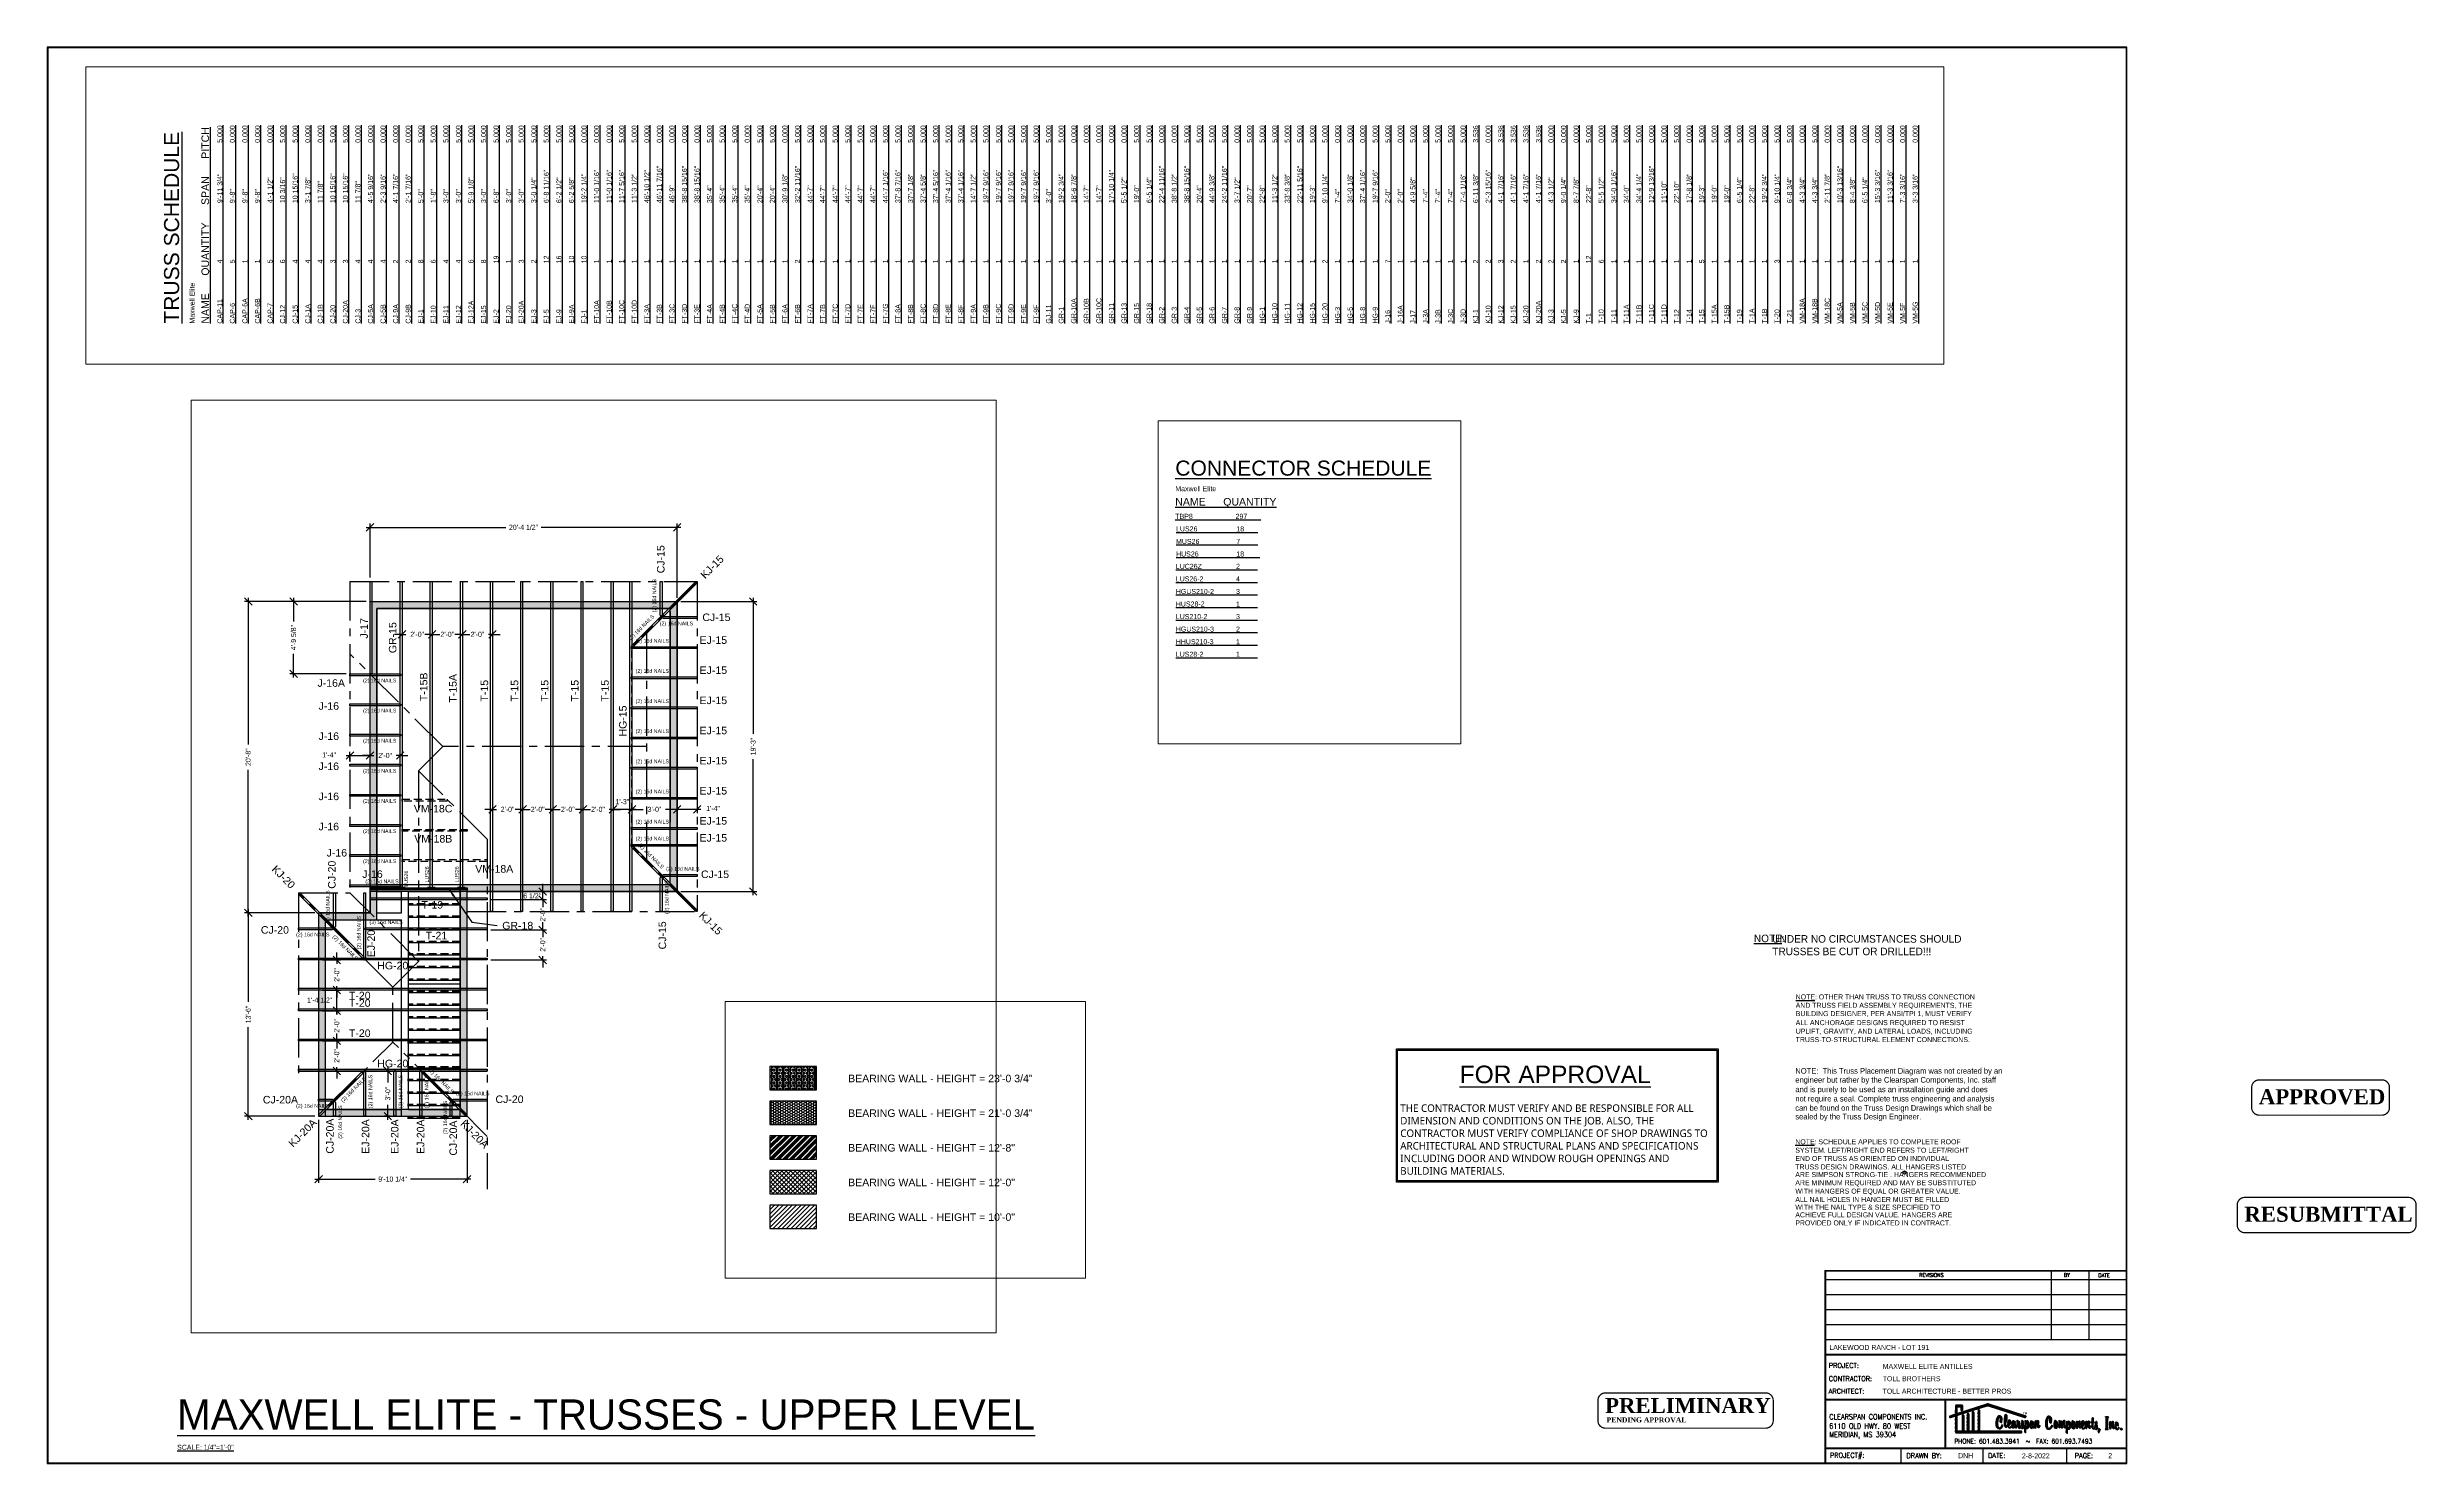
# Paper-space layout 'UPPER Roof' of a CAD drawing. Header units: inches. Extents: x 29 to 1916, y 4 to 1132.
# The model-space entities are those that its viewports show. They can reach past a viewport. Long polylines and large blocks are cut down to what shows.
import ezdxf
from ezdxf.enums import TextEntityAlignment as Align

# ---------------------------------------------------------------- set-up
doc = ezdxf.new("R2010")
doc.units = ezdxf.units.IN
doc.header["$LTSCALE"] = 25
doc.header["$MEASUREMENT"] = 0
doc.header["$PDMODE"] = 34
doc.header["$PDSIZE"] = 0.08
doc.linetypes.add('CENTER', pattern=[2, 1.25, -0.25, 0.25, -0.25])
doc.linetypes.add('HIDDEN', pattern=[0.375, 0.25, -0.125])
for name, color, linetype in [('1WFIXTURES', 3, 'Continuous'), ('1WINTERIOR', 4, 'Continuous'), ('2WEXTERIOR', 190, 'Continuous'), ('R_connectors', 150, 'Continuous'), ('R_connectors_text', 150, 'Continuous'), ('RDIM', 2, 'Continuous'), ('RLWorking', 32, 'Continuous'), ('RMARK', 80, 'Continuous'), ('ROOF', 7, 'CENTER'), ('RTRUSS', 30, 'Continuous'), ('RVALLEY', 3, 'HIDDEN')]:
    doc.layers.add(name, color=color, linetype=linetype)
doc.layers.add('VPORT', color=11, linetype='Continuous', plot=False)
doc.styles.add('APPROVED', font='timesbd.ttf', dxfattribs={"height": 12})
doc.styles.add('Dim', font='ARIALN.TTF')
doc.styles.add('HALF', font='ROMAND', dxfattribs={"height": 0.06})
doc.styles.add('Plane', font='arial.ttf')
doc.styles.add('ROMAND', font='ROMAND', dxfattribs={"height": 0.08})
doc.dimstyles.new('Clearspan', dxfattribs={"dimscale": 48, "dimtxt": 0.083333, "dimasz": 0.125, "dimexe": 0.0625, "dimexo": 0.0625, "dimgap": 0.09375, "dimtad": 0, "dimtoh": 1, "dimdec": 4, "dimzin": 3, "dimdsep": 46, "dimlunit": 4, "dimtxsty": 'Dim', "dimblk": 'OBLIQUE', "dimcen": 0.09375, "dimdle": 0.0625, "dimazin": 0, "dimtfac": 1, "dimtdec": 4, "dimtix": 1, "dimtmove": 2, "dimatfit": 3, "dimfxl": 1, "dimfrac": 2, "dimtolj": 1, "dimtzin": 3, "dimarcsym": 0})
pattern_1 = [(45, (-1690.1013, 203.2754), (-0.44194174, 0.44194174), [])]

# ---------------------------------------------------------------- blocks, each defined once
blk = doc.blocks.new('APPROVED')
at = {"const_width": 1}
blk.add_lwpolyline([(6, 28.1), (103.7, 28.1, -0.414214), (109.7, 22.1), (109.7, 6, -0.414214), (103.7, 0), (6, 0, -0.414214), (0, 6), (0, 22.1, -0.414214)], format="xyb", close=True, dxfattribs=at)
at = {"style": 'APPROVED'}
blk.add_text('APPROVED', height=12, dxfattribs=at).set_placement((5.7, 8.7))
blk = doc.blocks.new('FOR APPROVAL')
for points in [[(4.6, 110.3), (260.9, 110.3), (260.9, 4.2), (4.6, 4.2)], [(5.6, 109.3), (259.9, 109.3), (259.9, 5.2), (5.6, 5.2)]]:
    blk.add_lwpolyline(points, close=True)
at = {"attachment_point": 1, "style": 'APPROVED'}
for s, width, heights, insert, char_height in [('{\\fSwis721 BdOul BT|b0|i0|c0|p82;\\LFOR APPROVAL}', 155.165, [22.2], (55, 97), 14), ('{\\fLucida Sans Typewriter|b0|i0|c0|p49;THE\\fSegoe MDL2 Assets|b0|i0|c0|p18; \\fLucida Sans Typewriter|b0|i0|c0|p49;CONTRACTOR MUST VERIFY AND BE RESPONSIBLE FOR ALL DIMENSION AND CONDITIONS ON THE JOB. ALSO, THE CONTRACTOR MUST VERIFY COMPLIANCE OF SHOP DRAWINGS TO ARCHITECTURAL AND STRUCTURAL PLANS AND SPECIFICATIONS INCLUDING DOOR AND WINDOW ROUGH OPENINGS AND BUILDING MATERIALS.}', 249.674, [57.8], (7.7, 66.1), 6)]:
    blk.add_mtext_dynamic_manual_height_columns(s, width=width, gutter_width=60, heights=heights, dxfattribs=dict(at, insert=insert, char_height=char_height))
blk = doc.blocks.new('PRELIMINARY')
at = {"const_width": 1}
blk.add_lwpolyline([(6, 28.1), (133.6, 28.1, -0.414214), (139.6, 22.1), (139.6, 6, -0.414214), (133.6, 0), (6, 0, -0.414214), (0, 6), (0, 22.1, -0.414214)], format="xyb", close=True, dxfattribs=at)
at = {"style": 'APPROVED'}
for s, height, p in [('PRELIMINARY', 12, (5.7, 12)), ('PENDING APPROVAL', 4, (6.9, 4.6))]:
    blk.add_text(s, height=height, dxfattribs=at).set_placement(p)
blk = doc.blocks.new('RESUBMITTAL')
at = {"const_width": 1}
blk.add_lwpolyline([(6, 28.1), (136.4, 28.1, -0.414214), (142.4, 22.1), (142.4, 6, -0.414214), (136.4, 0), (6, 0, -0.414214), (0, 6), (0, 22.1, -0.414214)], format="xyb", close=True, dxfattribs=at)
at = {"style": 'APPROVED'}
blk.add_text('RESUBMITTAL', height=12, dxfattribs=at).set_placement((5.7, 8.7))
blk = doc.blocks.new('HngRoofNote')
blk.add_circle((87.6, 29.6), 1.35)
for s, height, p in [('%%uNOTE%%U: SCHEDULE APPLIES TO COMPLETE ROOF ', 4, (0.6, 52.1)), ('SYSTEM. LEFT/RIGHT END REFERS TO LEFT/RIGHT ', 4, (0.6, 45.4)), ('END OF TRUSS AS ORIENTED ON INDIVIDUAL ', 4, (0.6, 38.8)), ('ARE SIMPSON STRONG-TIE . HANGERS RECOMMENDED ', 4, (0.6, 26)), ('ARE MINIMUM REQUIRED AND MAY BE SUBSTITUTED ', 4, (0.6, 19.5)), ('TRUSS DESIGN DRAWINGS. ALL HANGERS LISTED ', 4, (0.6, 32.1)), ('R', 1.5, (87.2, 28.8)), ('WITH HANGERS OF EQUAL OR GREATER VALUE. ', 4, (0.6, 12.8)), ('ALL NAIL HOLES IN HANGER MUST BE FILLED ', 4, (0.6, 6.1)), ('WITH THE NAIL TYPE & SIZE SPECIFIED TO ', 4, (0.6, 0)), ('ACHIEVE FULL DESIGN VALUE. HANGERS ARE ', 4, (0.6, -6.1)), ('PROVIDED ONLY IF INDICATED IN CONTRACT.', 4, (0.6, -12.5))]:
    blk.add_text(s, height=height).set_placement(p)
blk = doc.blocks.new('ROOF HANGER NOTE')
blk.add_blockref('HngRoofNote', (1230.7, 829.6))
blk = doc.blocks.new('CUT')
for s, p in [('%%uNOTE%%u:', (-101.3, 1.8)), ('     UNDER NO CIRCUMSTANCES SHOULD', (-97.8, 1.4)), ('     TRUSSES BE CUT OR DRILLED!!!', (-97.8, -8.6))]:
    blk.add_text(s, height=6).set_placement(p)
blk = doc.blocks.new('TRUSS CUT NOTE')
blk.add_blockref('CUT', (763.5, 209.2))
blk = doc.blocks.new('HngTrussDisclaimer')
for s, p in [('%%uNOTE%%U: OTHER THAN TRUSS TO TRUSS CONNECTION ', (0.6, 36.1)), ('AND TRUSS FIELD ASSEMBLY REQUIREMENTS, THE ', (0.6, 29.4)), ('ALL ANCHORAGE DESIGNS REQUIRED TO RESIST ', (0.6, 15.6)), ('BUILDING DESIGNER, PER ANSI/TPI 1, MUST VERIFY ', (0.6, 22.8)), ('TRUSS-TO-STRUCTURAL ELEMENT CONNECTIONS.', (0.6, 2.1)), ('UPLIFT, GRAVITY, AND LATERAL LOADS, INCLUDING', (0.6, 8.8))]:
    blk.add_text(s, height=4).set_placement(p)
blk = doc.blocks.new('TRUSS HANGER DISCLAIMER')
blk.add_blockref('HngTrussDisclaimer', (1230.9, 828.5))
blk = doc.blocks.new('PlacementNote')
at = {"lineweight": -3}
for s, p in [('engineer but rather by the Clearspan Components, Inc. staff', (39, 40.5)), ('NOTE:  This Truss Placement Diagram was not created by an', (39, 47.6)), ('and is purely to be used as an installation guide and does ', (39, 32.9)), ('can be found on the Truss Design Drawings which shall be ', (39, 18.1)), ('not require a seal. Complete truss engineering and analysis ', (39, 25.5)), ('sealed by the Truss Design Engineer.', (39, 11.2))]:
    blk.add_text(s, height=4.5, dxfattribs=at).set_placement(p)
blk = doc.blocks.new('TRUSS PLACEMENT NOTE')
blk.add_blockref('PlacementNote', (1189.1, 825.5))
blk = doc.blocks.new('CLEARSPAN_MASTER')
h = blk.add_hatch()
h.set_pattern_fill('ANSI31', color=256, scale=5, style=0)
h.set_pattern_definition(pattern_1)
h.paths.add_polyline_path([(110.7, 85.9), (110.3, 86), (109.8, 86.1), (109.2, 86.1), (108.5, 86), (107.6, 85.7), (106.7, 85.4), (22.4, 58.2), (22.3, 58.7), (22.3, 59.1), (22.3, 59.7), (22.3, 76.8), (22.4, 77.2), (22.9, 77.3), (32.2, 77.3), (32.5, 76.7), (32.6, 76.1), (32.6, 69.1), (32.8, 68.4), (33.1, 68), (33.5, 67.5), (34.2, 67.1), (35, 66.9), (35.7, 67), (36.4, 67.2), (37.1, 67.6), (37.5, 68.1), (37.8, 68.8), (37.8, 69.5), (37.8, 80.7), (37.7, 81.2), (37.3, 81.7), (36.8, 82.1), (36.1, 82.3), (35.6, 82.4), (34.9, 82.4), (19.6, 82.4), (19, 82.3), (18.5, 82), (18, 81.6), (17.6, 81.1), (17.3, 80.4), (17.1, 79.7), (17, 78.8), (17, 56.6), (16.6, 56.4), (15.9, 56.1), (0.6, 51), (0.1, 50.7), (-0.2, 49.9), (-0.3, 49.3), (-0.2, 48.4), (0.1, 47.7), (0.5, 47.2), (1.2, 46.9), (1.9, 46.8), (2.6, 46.8), (3.4, 46.9), (16.5, 51.2), (17, 51), (17, 50.4), (17, 5.6), (17.1, 5), (17.4, 4.2), (17.8, 3.6), (18.4, 3), (19, 2.8), (20, 2.6), (21.1, 2.5), (205.7, 2.5), (206.8, 3.1), (207.5, 3.9), (207.8, 5), (207.8, 6.2), (207.4, 7), (206.7, 7.6), (205.9, 7.8), (22.8, 7.8), (22.5, 7.9), (22.3, 8.6), (22.3, 9.3), (22.3, 52.3), (22.5, 52.9), (23.8, 53.3), (107.9, 80.4), (108.6, 80.7), (110, 80.7), (111.2, 80.3), (215.5, 47.2), (216.7, 46.9), (217.9, 46.8), (218.6, 47.1), (219.3, 47.7), (219.7, 48.4), (219.9, 49.4), (219.8, 50.4), (219.3, 51.2), (218.7, 51.6), (217.2, 52.1)])
h = blk.add_hatch()
h.set_pattern_fill('ANSI31', color=256, scale=6, style=0)
h.set_pattern_definition([(45, (-1690.1013, 203.2754), (-0.5303301, 0.5303301), [])])
h.paths.add_polyline_path([(87.2, 65.9), (87.1, 66.8), (86.8, 67.3), (86.4, 67.9), (86, 68.3), (85.4, 68.5), (84.7, 68.6), (84, 68.6), (83.4, 68.4), (82.9, 68.1), (82.4, 67.7), (82.1, 67.2), (82, 66.5), (81.9, 65.9), (81.9, 7.8), (83.4, 7.8), (83.4, 65.9), (83.5, 66.7), (84.3, 67.2), (85.2, 67), (85.7, 66.4), (85.8, 65.8), (85.8, 8.7), (85.8, 7.8), (87.2, 7.8), (87.2, 8.6)])
h.paths.add_polyline_path([(68.9, 7.8), (70.4, 7.8), (70.4, 60.5), (70.3, 61.4), (70, 61.9), (69.6, 62.4), (69.1, 62.8), (68.5, 63.1), (67.9, 63.2), (67.2, 63.1), (66.6, 62.9), (66.1, 62.6), (65.6, 62.2), (65.3, 61.8), (65.2, 61.1), (65.1, 60.5), (65.1, 7.8), (66.6, 7.8), (66.6, 60.5), (66.7, 61.3), (67.4, 61.7), (68.4, 61.6), (68.8, 60.9), (68.9, 60.3)])
h.paths.add_polyline_path([(56, 55.8), (55.8, 56.7), (55.6, 57.2), (55.2, 57.7), (54.7, 58.1), (54.1, 58.4), (53.5, 58.5), (52.7, 58.4), (52.2, 58.3), (51.6, 57.9), (51.2, 57.6), (50.8, 57.1), (50.7, 56.4), (50.6, 55.8), (50.6, 7.8), (52.1, 7.8), (52.1, 55.8), (52.3, 56.6), (53, 57), (53.9, 56.9), (54.4, 56.2), (54.5, 55.6), (54.5, 7.8), (56, 7.8)])
h.paths.add_polyline_path([(40.3, 7.8), (41.8, 7.8), (41.8, 51.2), (41.6, 52.1), (41.3, 52.6), (41, 53.2), (40.5, 53.6), (39.9, 53.8), (39.3, 53.9), (38.5, 53.9), (37.9, 53.7), (37.4, 53.4), (37, 53), (36.6, 52.5), (36.5, 51.9), (36.4, 51.3), (36.4, 7.8), (37.9, 7.8), (37.9, 51.2), (38, 52), (38.8, 52.5), (39.7, 52.4), (40.2, 51.7), (40.3, 51.1)])
h = blk.add_hatch()
h.set_pattern_fill('ANSI31', color=256, scale=5, style=0)
h.set_pattern_definition(pattern_1)
h.paths.add_polyline_path([(150.3, 48.8), (150.2, 48.9), (150.1, 49.1), (150.1, 49.3), (150, 49.4), (149.9, 49.6), (149.8, 49.7), (149.7, 49.9), (149.6, 50), (149.5, 50.1), (149.4, 50.3), (149.3, 50.4), (149.2, 50.5), (149.1, 50.7), (149, 50.8), (148.9, 50.9), (148.7, 51), (148.6, 51.1), (148.5, 51.2), (148.3, 51.3), (148.2, 51.5), (148.1, 51.6), (148, 51.6), (147.8, 51.7), (147.7, 51.8), (147.6, 51.9), (147.4, 52), (147.3, 52.1), (147.2, 52.2), (147, 52.2), (146.9, 52.3), (146.7, 52.3), (146.6, 52.4), (146.4, 52.5), (146.2, 52.5), (146.1, 52.5), (145.9, 52.6), (145.7, 52.6), (145.5, 52.6), (145.3, 52.7), (145.1, 52.7), (144.9, 52.7), (144.7, 52.7), (144.5, 52.7), (144.3, 52.8), (144.1, 52.8), (143.9, 52.8), (143.7, 52.8), (143.5, 52.8), (143.2, 52.8), (143, 52.7), (142.7, 52.7), (142.3, 52.7), (141.8, 52.7), (141.7, 52.6), (141.3, 52.5), (141.1, 52.4), (140.9, 52.2), (140.7, 52.1), (140.5, 52), (140.3, 51.9), (140.1, 51.7), (139.9, 51.6), (139.8, 51.4), (139.6, 51.3), (139.5, 51.1), (139.4, 51), (139.2, 50.9), (139.1, 50.7), (139, 50.6), (138.9, 50.4), (138.7, 50.3), (138.6, 50.1), (138.5, 49.9), (138.4, 49.7), (138.2, 49.5), (138.1, 49.2), (137.9, 49), (137.8, 48.7), (137.6, 48.4), (137.4, 48.2), (137.2, 47.8), (137, 47.5), (136.8, 47.1), (136.6, 46.8), (136.4, 46.4), (136.2, 46), (136, 45.6), (135.9, 45.2), (135.7, 44.8), (135.5, 44.4), (135.4, 44), (135.2, 43.6), (135.1, 43.1), (135, 42.7), (134.8, 42.2), (134.7, 41.7), (134.6, 41.2), (134.4, 40.7), (134.3, 40.2), (134.2, 39.7), (134.1, 39.2), (134, 38.6), (133.9, 38.1), (133.8, 37.6), (133.7, 37), (133.6, 36.5), (133.5, 36), (133.4, 35.4), (133.4, 34.9), (133.3, 34.4), (133.3, 33.8), (133.2, 33.3), (133.2, 32.8), (133.1, 32.3), (133.1, 31.8), (133, 31.3), (133, 30.8), (133, 30.3), (132.9, 29.8), (132.9, 29.4), (132.9, 28.9), (132.9, 28.5), (132.9, 28.1), (132.9, 27.6), (132.9, 27.2), (132.9, 26.8), (133, 26.4), (133, 25.9), (133.1, 25.5), (133.1, 25), (133.2, 24.5), (133.3, 24.1), (133.3, 23.6), (133.4, 23.1), (133.5, 22.6), (133.6, 22.2), (133.7, 21.8), (133.8, 21.3), (133.9, 20.9), (134, 20.6), (134.1, 20.2), (134.2, 19.8), (134.3, 19.5), (134.5, 19.2), (134.6, 18.9), (134.7, 18.6), (134.9, 18.3), (135, 18.1), (135.2, 17.8), (135.3, 17.6), (135.4, 17.4), (135.6, 17.2), (135.7, 17), (135.9, 16.8), (136, 16.6), (136.2, 16.4), (136.3, 16.2), (136.5, 16), (136.7, 15.8), (136.8, 15.7), (137, 15.5), (137.2, 15.3), (137.4, 15.2), (137.6, 15), (137.9, 14.9), (138.1, 14.7), (138.3, 14.6), (138.6, 14.5), (138.8, 14.4), (139.1, 14.3), (139.3, 14.2), (139.6, 14.2), (139.9, 14.1), (140.1, 14), (140.4, 14), (140.7, 13.9), (141, 13.9), (141.2, 13.8), (141.5, 13.8), (141.8, 13.7), (142.1, 13.7), (142.3, 13.7), (142.6, 13.6), (142.9, 13.6), (143.1, 13.6), (143.4, 13.6), (143.6, 13.6), (143.9, 13.6), (144.1, 13.5), (144.3, 13.5), (144.5, 13.6), (144.7, 13.6), (144.9, 13.6), (145.1, 13.6), (145.3, 13.6), (145.4, 13.6), (145.6, 13.7), (145.8, 13.7), (146, 13.8), (146.2, 13.9), (146.4, 14), (146.6, 14.1), (146.8, 14.2), (147, 14.3), (147.3, 14.5), (147.5, 14.6), (147.7, 14.8), (147.9, 15), (148.2, 15.1), (148.4, 15.3), (148.6, 15.5), (148.8, 15.7), (149, 15.9), (149.2, 16.1), (149.4, 16.3), (149.6, 16.5), (149.8, 16.7), (150, 16.9), (150.2, 17.1), (150.3, 17.4), (150.5, 17.6), (150.7, 17.8), (150.8, 18), (151, 18.2), (151.2, 18.4), (151.3, 18.6), (151.4, 18.8), (151.6, 19.1), (151.7, 19.3), (151.8, 19.5), (152, 19.7), (152.1, 19.9), (152.2, 20.1), (152.3, 20.3), (152.5, 20.6), (152.6, 20.8), (152.7, 21), (152.8, 21.1), (152.9, 21.3), (152.9, 21.5), (153, 21.7), (153.1, 21.8), (153.1, 22), (153.2, 22.2), (153.2, 22.3), (153.2, 22.5), (153.3, 22.6), (153.3, 22.8), (153.3, 22.9), (153.3, 23.1), (153.4, 23.3), (153.4, 23.5), (153.4, 23.6), (153.4, 23.8), (153.4, 24), (153.4, 24.2), (153.3, 24.3), (153.3, 24.5), (153.3, 24.7), (153.3, 24.9), (153.2, 25), (153.2, 25.2), (153.1, 25.4), (153.1, 25.5), (153, 25.7), (153, 25.8), (152.9, 25.9), (152.8, 26.1), (152.8, 26.2), (152.7, 26.3), (152.6, 26.4), (152.6, 26.4), (152.5, 26.5), (152.4, 26.5), (152.3, 26.6), (152.2, 26.6), (152.2, 26.6), (152.1, 26.6), (152, 26.6), (151.9, 26.6), (151.8, 26.6), (151.8, 26.6), (151.7, 26.5), (151.6, 26.5), (151.6, 26.5), (151.5, 26.4), (151.4, 26.4), (151.4, 26.3), (151.3, 26.3), (151.2, 26.2), (151.2, 26.1), (151.1, 26), (151, 25.9), (150.9, 25.8), (150.9, 25.7), (150.8, 25.6), (150.7, 25.4), (150.7, 25.3), (150.6, 25.2), (150.5, 25), (150.4, 24.8), (150.3, 24.7), (150.2, 24.5), (150.2, 24.3), (150.1, 24.1), (150, 23.9), (149.9, 23.7), (149.8, 23.5), (149.7, 23.3), (149.5, 23.1), (149.4, 22.9), (149.3, 22.7), (149.2, 22.4), (149.1, 22.2), (148.9, 22), (148.8, 21.8), (148.6, 21.6), (148.5, 21.4), (148.3, 21.1), (148.2, 20.9), (148, 20.7), (147.9, 20.5), (147.7, 20.3), (147.5, 20.1), (147.4, 19.9), (147.2, 19.8), (147, 19.6), (146.9, 19.4), (146.7, 19.3), (146.5, 19.2), (146.4, 19), (146.3, 18.9), (146.1, 18.8), (146, 18.7), (145.8, 18.6), (145.7, 18.5), (145.5, 18.4), (145.4, 18.3), (145.3, 18.2), (145.1, 18.2), (145, 18.1), (144.9, 18), (144.7, 18), (144.6, 17.9), (144.4, 17.9), (144.3, 17.9), (144.1, 17.8), (144, 17.8), (143.8, 17.8), (143.6, 17.8), (143.5, 17.8), (143.3, 17.8), (143.2, 17.8), (143, 17.9), (142.7, 17.9), (142.5, 18), (142.3, 18.2), (142.1, 18.3), (141.9, 18.5), (141.8, 18.6), (141.7, 18.7), (141.6, 18.8), (141.5, 18.9), (141.4, 19), (141.3, 19.1), (141.2, 19.2), (141.1, 19.3), (141, 19.4), (140.9, 19.6), (140.9, 19.7), (140.8, 19.8), (140.7, 20), (140.6, 20.2), (140.6, 20.3), (140.5, 20.5), (140.4, 20.7), (140.4, 20.9), (140.3, 21.1), (140.3, 21.3), (140.2, 21.5), (140.1, 21.7), (140.1, 21.9), (140, 22.1), (139.9, 22.4), (139.9, 22.6), (139.8, 22.8), (139.8, 23), (139.7, 23.3), (139.7, 23.5), (139.6, 23.8), (139.6, 24), (139.6, 24.3), (139.5, 24.6), (139.5, 24.9), (139.4, 25.2), (139.4, 25.5), (139.4, 25.8), (139.3, 26.1), (139.3, 26.4), (139.3, 26.7), (139.2, 27), (139.2, 27.3), (139.2, 27.7), (139.2, 28), (139.2, 28.3), (139.2, 28.6), (139.1, 28.9), (139.1, 29.3), (139.1, 29.6), (139.1, 29.9), (139.1, 30.2), (139.1, 30.5), (139.1, 30.9), (139.1, 31.2), (139.1, 31.5), (139.1, 31.8), (139.1, 32.2), (139.2, 32.5), (139.2, 32.8), (139.2, 33.2), (139.2, 33.5), (139.2, 33.9), (139.2, 34.3), (139.3, 34.6), (139.3, 35), (139.3, 35.3), (139.3, 35.7), (139.4, 36.1), (139.4, 36.4), (139.4, 36.8), (139.5, 37.2), (139.5, 37.5), (139.6, 37.9), (139.6, 38.3), (139.7, 38.6), (139.7, 39), (139.8, 39.4), (139.9, 39.8), (140, 40.1), (140.1, 40.5), (140.1, 40.8), (140.2, 41.1), (140.3, 41.5), (140.4, 41.8), (140.5, 42), (140.6, 42.3), (140.6, 42.6), (140.7, 42.8), (140.8, 43), (140.9, 43.3), (141, 43.5), (141.1, 43.7), (141.1, 43.9), (141.2, 44.1), (141.3, 44.3), (141.4, 44.5), (141.5, 44.7), (141.6, 44.8), (141.7, 45), (141.7, 45.2), (141.8, 45.3), (141.9, 45.5), (142, 45.6), (142.1, 45.8), (142.2, 46), (142.3, 46.1), (142.4, 46.3), (142.5, 46.4), (142.5, 46.6), (142.6, 46.7), (142.7, 46.9), (142.8, 47), (142.9, 47.2), (143, 47.3), (143.2, 47.4), (143.3, 47.5), (143.4, 47.6), (143.5, 47.7), (143.7, 47.8), (143.8, 47.8), (143.9, 47.9), (144.1, 48), (144.2, 48), (144.4, 48), (144.5, 48), (144.6, 48), (144.8, 48), (145.1, 48), (145.3, 47.9), (145.4, 47.8), (145.5, 47.6), (145.6, 47.4), (145.6, 47.2), (145.6, 47), (145.6, 46.9), (145.6, 46.7), (145.6, 46.6), (145.6, 46.4), (145.6, 46.2), (145.6, 46.1), (145.6, 45.9), (145.6, 45.7), (145.6, 45.5), (145.6, 45.3), (145.6, 45.1), (145.6, 44.9), (145.5, 44.7), (145.5, 44.4), (145.5, 44.2), (145.5, 43.9), (145.4, 43.7), (145.4, 43.4), (145.4, 43.2), (145.3, 42.9), (145.3, 42.6), (145.3, 42.4), (145.3, 42.1), (145.3, 41.9), (145.2, 41.6), (145.2, 41.4), (145.2, 41.2), (145.2, 40.9), (145.2, 40.7), (145.2, 40.4), (145.1, 40.2), (145.1, 39.9), (145.1, 39.6), (145, 39.4), (145, 39.1), (145, 38.8), (145, 38.5), (144.9, 38.2), (144.9, 38), (144.9, 37.7), (144.9, 37.4), (144.9, 37.1), (144.9, 36.9), (144.9, 36.6), (144.9, 36.3), (144.9, 36.1), (144.9, 35.8), (144.8, 35.6), (144.8, 35.4), (144.8, 35.1), (144.8, 34.9), (144.8, 34.7), (144.9, 34.6), (144.9, 34.4), (144.9, 34.3), (144.9, 34.1), (144.9, 34), (144.9, 33.9), (144.9, 33.8), (144.9, 33.7), (144.9, 33.6), (145, 33.5), (145, 33.4), (145, 33.3), (145.1, 33.3), (145.1, 33.2), (145.2, 33.1), (145.3, 33), (145.3, 32.9), (145.4, 32.9), (145.5, 32.8), (145.7, 32.7), (145.8, 32.6), (145.9, 32.5), (146, 32.4), (146.2, 32.3), (146.3, 32.3), (146.5, 32.2), (146.6, 32.1), (146.7, 32.1), (146.9, 32), (147, 32), (147.1, 31.9), (147.2, 31.9), (147.4, 31.8), (147.5, 31.8), (147.6, 31.8), (147.7, 31.8), (147.8, 31.8), (148, 31.7), (148.1, 31.7), (148.2, 31.7), (148.3, 31.7), (148.5, 31.7), (148.6, 31.7), (148.7, 31.8), (148.8, 31.8), (149, 31.8), (149.1, 31.8), (149.2, 31.9), (149.3, 31.9), (149.4, 32), (149.5, 32), (149.6, 32.1), (149.7, 32.1), (149.8, 32.2), (149.8, 32.3), (149.9, 32.4), (149.9, 32.5), (150, 32.6), (150.1, 32.7), (150.1, 32.8), (150.1, 32.9), (150.2, 33.1), (150.2, 33.3), (150.3, 33.5), (150.3, 33.7), (150.3, 34), (150.4, 34.3), (150.4, 34.7), (150.5, 35.1), (150.5, 35.5), (150.5, 36), (150.6, 36.4), (150.6, 36.9), (150.6, 37.4), (150.7, 38), (150.7, 38.5), (150.8, 39), (150.8, 39.5), (150.9, 40), (150.9, 40.5), (150.9, 41), (151, 41.5), (151, 42), (151, 42.4), (151.1, 42.9), (151.1, 43.3), (151.1, 43.7), (151.1, 44), (151.1, 44.4), (151.1, 44.7), (151.1, 45), (151.1, 45.3), (151.1, 45.5), (151.1, 45.7), (151.1, 46), (151.1, 46.2), (151, 46.4), (151, 46.5), (151, 46.7), (150.9, 46.9), (150.9, 47.1), (150.8, 47.3), (150.8, 47.5), (150.7, 47.7), (150.6, 47.9), (150.6, 48.1), (150.5, 48.2), (150.4, 48.4), (150.4, 48.6)])
h = blk.add_hatch()
h.set_pattern_fill('ANSI31', color=256, scale=5, style=0)
h.set_pattern_definition(pattern_1)
h.paths.add_polyline_path([(157, 33.9), (157.1, 31.3), (157.1, 29.4), (157.2, 26.9), (157.2, 24.9), (157.4, 23.8), (157.6, 22.3), (157.9, 21.2), (158.5, 20.2), (159.4, 19.3), (160.3, 18.8), (161, 18.5), (162.1, 18.5), (162.6, 18.5), (163.5, 18.7), (164.4, 19.3), (164.9, 19.8), (165.4, 20.7), (165.7, 21.2), (166.4, 21.6), (166.8, 21.6), (167.3, 21.2), (167.4, 20.4), (167.5, 19.6), (167.9, 19), (168.5, 18.3), (169.1, 17.4), (169.7, 17), (170.8, 16.3), (171.7, 15.9), (172.9, 15.7), (174.2, 15.9), (175.4, 16.5), (176.2, 17.4), (177, 18.2), (177.7, 18.8), (178, 19), (178.2, 19.1), (178.5, 19.1), (178.7, 19), (178.8, 18.7), (178.9, 18.4), (179.2, 18), (179.5, 17.6), (180, 16.9), (180.5, 16.5), (181.5, 16.2), (182.3, 16), (183, 15.9), (183.9, 15.9), (184.4, 16), (185, 16.3), (185.2, 16.8), (185.4, 17.3), (185.6, 17.7), (186.1, 17.9), (186.7, 18), (187.1, 17.8), (187.4, 17.4), (187.9, 17.1), (188.6, 16.9), (189.4, 16.8), (190, 16.6), (190.4, 16.4), (190.8, 16.2), (191.5, 16.2), (192.1, 16.3), (192.5, 16.9), (192.8, 17.4), (193.1, 17.8), (193.5, 18.9), (193.6, 20), (194, 21.1), (194.3, 22.5), (194.7, 24.2), (195.2, 25.7), (195.5, 27.7), (195.8, 29.3), (196.1, 30.6), (196.2, 31.6), (196.5, 32), (196.9, 32), (197.2, 31.9), (197.5, 31.3), (197.5, 30.1), (197.4, 28.7), (197.3, 27.3), (197.1, 25.6), (197.1, 24.8), (197, 23.5), (196.8, 22.2), (196.8, 20.9), (196.8, 20), (196.8, 19), (196.8, 18.2), (197.1, 17.4), (197.5, 16.8), (198, 16.1), (199, 15.6), (199.8, 15.3), (200.7, 15), (201.7, 15.2), (202.7, 15.6), (203.2, 16.1), (203.6, 16.4), (204.3, 16.4), (205, 16.2), (205.6, 15.7), (206.7, 15.1), (207.5, 14.9), (208.6, 14.8), (209.7, 14.9), (210.7, 15.1), (211.3, 15.5), (212.2, 16.1), (212.8, 16.8), (213.2, 17.6), (213.3, 18.3), (213.5, 19.9), (213.6, 22), (213.5, 23.4), (213.4, 24.3), (213.1, 25.5), (212.9, 27.1), (212.8, 28.7), (212.5, 30.7), (212.2, 33.4), (212.2, 34.7), (212.2, 35.9), (212.2, 37.3), (212.1, 38), (211.7, 38.5), (211.2, 38.9), (210.3, 39), (209.4, 39), (208.6, 39), (208.1, 38.5), (207.9, 37.7), (207.8, 36.9), (207.5, 35), (207.1, 33.3), (206.8, 32), (206.4, 30.7), (206.2, 29.5), (205.6, 27.7), (205.2, 26.1), (204.8, 24.9), (204.2, 23.3), (203.7, 22.1), (203.3, 20.8), (202.9, 19.8), (202.4, 18.8), (201.9, 18.3), (201.6, 18), (201.4, 18), (201.1, 18.1), (200.8, 18.4), (200.7, 18.8), (200.7, 19.9), (200.9, 22.3), (201.1, 24.9), (201.2, 26.4), (201.4, 28.4), (201.7, 30.4), (202, 32), (202.3, 33.3), (202.3, 34.5), (202.2, 35.4), (202.1, 35.9), (201.6, 36.3), (201.2, 36.5), (200.5, 36.5), (199.7, 36.5), (199.1, 36.5), (198.4, 36.7), (197.9, 36.9), (197.6, 37.5), (197.5, 38.1), (197.1, 38.9), (197, 39.4), (196.5, 39.6), (195.9, 39.6), (195.1, 39.6), (194.5, 39.4), (194.1, 38.8), (193.9, 37.9), (193.7, 37), (193.6, 36.1), (193.7, 35.4), (193.9, 35), (194.1, 34.6), (194.2, 34), (194.1, 32.8), (194, 32.1), (193.8, 30.6), (193.6, 29.3), (193.4, 28.1), (193, 26.4), (192.8, 24.9), (192.6, 23.9), (192.2, 22.6), (191.8, 21.5), (191.4, 20.6), (190.8, 19.8), (190.3, 19.4), (190, 19.3), (189.5, 19.4), (189.3, 19.8), (189.2, 20.4), (189.1, 21.3), (189.1, 22.3), (189.2, 24.3), (189.2, 26), (189.3, 28.1), (189.5, 29.8), (189.7, 31.3), (190, 33.1), (190.2, 34.3), (190.2, 35.3), (189.6, 35.9), (188.7, 36.3), (188, 36.3), (187.4, 36.4), (186.9, 36.8), (186.2, 37.5), (185.7, 38), (185, 38.4), (184.2, 38.7), (183, 38.7), (182.3, 38.5), (181.6, 37.7), (181.1, 36.8), (180.7, 35.9), (180.3, 34.4), (180, 33.8), (179.7, 32.5), (179.4, 31.1), (179.2, 29.7), (178.9, 28.4), (178.8, 27.3), (178.7, 26.2), (178.8, 25.4), (178.7, 24.9), (178.3, 24.3), (177.8, 23.1), (177.1, 22), (176.6, 21.2), (176, 20.4), (175.3, 19.7), (174.8, 19.1), (174.1, 18.7), (173.4, 18.5), (172.7, 18.5), (172, 18.7), (171.6, 19.2), (171.3, 20), (171.1, 21), (171.2, 22.4), (171.8, 23.1), (172.4, 23.6), (173, 24.4), (173.9, 25.5), (174.7, 26.9), (175.1, 28.1), (175.7, 29.6), (176.2, 31.1), (176.7, 33), (176.8, 35), (176.8, 36.7), (176.4, 38.2), (175.9, 39.2), (174.8, 40.1), (173.6, 40.5), (172.2, 40.6), (170.8, 40.4), (169.7, 39.8), (169, 38.9), (168.2, 37.6), (167.8, 36), (167.4, 34.4), (167.2, 32.5), (167, 30.8), (166.9, 29.3), (166.7, 28.2), (166.1, 26.7), (165.7, 25.5), (165.1, 24.3), (164.4, 23.1), (164, 22.4), (163.6, 21.6), (162.8, 21.3), (162.1, 21.5), (161.7, 21.9), (161.6, 23.3), (161.6, 25.5), (161.5, 27.6), (161.6, 29.3), (162.2, 31), (162.8, 32.7), (163.4, 34.3), (163.9, 35.7), (164.6, 37.7), (165, 39.8), (165.6, 42.4), (165.9, 44.4), (166, 46.2), (166.1, 48.7), (166.1, 50.5), (166, 52), (165.7, 53.7), (165.3, 54.6), (164.7, 55.3), (164, 56), (163.3, 56.3), (162.5, 56.4), (161.5, 56.4), (160.7, 56.3), (160.2, 56), (160, 55.7), (159.4, 54.6), (158.7, 52.9), (158.2, 50.7), (157.8, 48.5), (157.5, 45.6), (157.3, 42.6), (157, 39.6), (157, 37)])
h.paths.add_polyline_path([(161.9, 38.1), (161.7, 38.3), (161.7, 39.1), (161.6, 40.8), (161.6, 42.2), (161.7, 44), (161.9, 45.4), (162.1, 46.5), (162.4, 47.7), (162.7, 48.9), (163.1, 49.3), (163.4, 49.2), (163.6, 49.1), (163.7, 48.9), (163.8, 48.3), (163.7, 46.7), (163.6, 45), (163.5, 43.3), (163.4, 42.9), (163.4, 42.3), (163.3, 41.5), (163, 40.5), (162.7, 39.4), (162.5, 38.7), (162.4, 38.3), (162.2, 38.2)], flags=16)
h.paths.add_polyline_path([(171.4, 33.5), (171.7, 35), (171.9, 35.8), (172.3, 36.5), (172.6, 37), (173.2, 37.2), (173.9, 36.9), (174.1, 36.4), (174.1, 35.4), (174.1, 34.4), (173.9, 33.2), (173.6, 31.7), (173.3, 30.7), (172.8, 29), (172.3, 27.8), (171.9, 27.2), (171.4, 27), (171.1, 27.2), (170.8, 27.5), (170.8, 28.1), (170.8, 29), (170.9, 30.1), (171.1, 31.7)], flags=16)
h.paths.add_polyline_path([(183.1, 30.2), (183.5, 32.1), (183.8, 33.1), (184.2, 33.8), (184.6, 34.3), (185.1, 34.3), (185.4, 34), (185.5, 33.4), (185.5, 31.8), (185.5, 30.1), (185.4, 28), (185.3, 26), (185.1, 25), (185, 23.9), (184.7, 21.8), (184.4, 20.5), (184.3, 19.7), (184.1, 19.4), (183.7, 19.3), (182.9, 19.4), (182.6, 19.7), (182.4, 20.2), (182.4, 20.9), (182.4, 22), (182.4, 23.1), (182.5, 24.7), (182.5, 25.9), (182.7, 27.5)], flags=16)
h.paths.add_polyline_path([(206.3, 21.5), (206.7, 22.7), (207.2, 24.1), (207.6, 25.3), (208, 25.8), (208.4, 26), (208.9, 25.9), (209.2, 25.3), (209.3, 24.1), (209.4, 22.3), (209.4, 21.9), (209.5, 21.1), (209.5, 20), (209.5, 18.9), (209.3, 18.2), (208.7, 17.5), (208.1, 17.3), (207.3, 17.3), (206.6, 17.7), (206.1, 18.5), (206, 19.2), (206, 20.1), (206.2, 20.9)], flags=16)
h = blk.add_hatch()
h.set_pattern_fill('ANSI31', color=256, scale=5, style=0)
h.set_pattern_definition(pattern_1)
h.paths.add_polyline_path([(227.9, 23.5), (228.1, 25.3), (228.2, 27.6), (228.3, 29.5), (228.3, 31), (228.2, 32.1), (228.1, 33.7), (228, 34.6), (227.7, 35.5), (227.2, 36.3), (226.6, 37.1), (225.9, 37.7), (225.2, 38.3), (224.6, 38.8), (224, 39.1), (223.2, 38.9), (222.7, 38.5), (222.1, 38), (221.6, 37.3), (221.3, 37), (220.7, 36.9), (220.3, 37.1), (220, 37.6), (219.6, 38.1), (219.3, 38.5), (219, 38.7), (218.3, 38.7), (217.8, 38.7), (217.4, 38.4), (217, 38.2), (216.8, 37.9), (216.8, 37.4), (216.8, 35.2), (216.7, 32.5), (216.4, 28.8), (216.1, 24.6), (216, 21.8), (215.8, 17.4), (215.6, 14.5), (215.8, 12.1), (215.8, 9.9), (215.6, 7.5), (215.6, 5.8), (215.6, 4.6), (215.7, 3.8), (216, 3.4), (216.7, 3), (217.6, 2.9), (218.2, 2.8), (218.8, 2.8), (219.1, 2.9), (219.3, 3.2), (219.4, 3.5), (219.5, 5.3), (219.4, 7.8), (219.5, 10.9), (219.5, 12.3), (219.5, 13.4), (219.6, 14.1), (219.7, 14.5), (220, 14.8), (221.1, 14.8), (221.7, 14.8), (222.4, 14.6), (223.2, 14.6), (223.9, 14.6), (224.5, 14.9), (225.5, 15.6), (226.2, 16.3), (226.8, 17.3), (227.2, 18.7), (227.5, 20.2), (227.6, 21.2)])
h.paths.add_polyline_path([(223.6, 22.9), (223.4, 21.4), (223.2, 20.4), (223.1, 19.7), (222.8, 18.9), (222.6, 18.3), (222.2, 17.8), (221.8, 17.4), (221.2, 17.3), (220.8, 17.4), (220.3, 17.6), (220.1, 17.9), (219.9, 18.4), (220, 19.8), (220, 21.6), (220.1, 23.8), (220.3, 26.2), (220.4, 26.9), (220.6, 28.4), (220.8, 29.4), (220.9, 30.3), (221.1, 31.5), (221.3, 32.2), (221.4, 32.8), (221.7, 33.3), (222, 33.8), (222.2, 34.3), (222.5, 34.5), (222.9, 34.6), (223.2, 34.5), (223.5, 34.2), (223.7, 33.7), (223.8, 33.1), (223.8, 31.9), (223.9, 31.1), (223.9, 29.6), (223.9, 28.3), (223.8, 27), (223.8, 25.7), (223.7, 24.3)], flags=16)
h = blk.add_hatch()
h.set_pattern_fill('ANSI31', color=256, scale=5, style=0)
h.set_pattern_definition(pattern_1)
h.paths.add_polyline_path([(230.8, 20.3), (231, 18.2), (231.5, 17), (232.5, 16), (233.3, 15.6), (234.3, 15.1), (235.4, 15), (236.4, 15.1), (237.1, 15.6), (237.6, 16.2), (237.9, 16.8), (238.2, 17.2), (238.6, 17.4), (239.2, 17.3), (239.7, 16.9), (240.2, 16.5), (240.7, 16.2), (241.4, 16.1), (242.1, 16.1), (242.7, 16.2), (243.3, 16.5), (243.8, 17), (244.3, 17.1), (244.7, 17), (245.4, 16.8), (246, 16.5), (246.8, 16.4), (247.6, 16.4), (248.3, 16.5), (248.6, 17), (248.7, 17.7), (248.9, 19.6), (249.1, 21.2), (249.4, 23.7), (249.7, 25.4), (250.2, 27.2), (250.6, 28.4), (250.8, 29.3), (251.3, 30.2), (251.6, 30.7), (252, 30.8), (252.2, 30.6), (252.3, 30.2), (252.3, 29.2), (252.2, 28.3), (252.2, 27.1), (252.1, 26.3), (252, 23.8), (252, 22.8), (252, 21.7), (252, 20.4), (252.2, 19.6), (252.4, 18.9), (252.8, 18.4), (253.3, 18), (254.3, 17.6), (254.9, 17.4), (255.5, 17.4), (256.1, 17.3), (256.9, 17.4), (257.5, 17.7), (258.1, 18), (258.6, 18.5), (259, 19), (259.6, 20.1), (259.9, 20.8), (260.2, 21.7), (260.4, 22.6), (260.7, 23.6), (260.8, 24.1), (260.8, 24.7), (260.7, 25.1), (260.5, 25.2), (260.2, 25.2), (259.9, 25.1), (259.7, 24.8), (259.5, 24.3), (259.3, 23.7), (259.1, 23.1), (258.7, 22.2), (258.2, 21.4), (257.8, 20.8), (257.4, 20.6), (256.9, 20.5), (256.5, 20.8), (256.4, 21.1), (256.3, 22.1), (256.3, 25.4), (256.3, 28.7), (256.7, 32.3), (256.9, 34.3), (257.2, 36), (257.1, 37.2), (257, 37.8), (256.6, 38.3), (255.9, 38.7), (255.1, 38.9), (254.2, 38.9), (253.5, 38.5), (252.8, 38.1), (252.4, 37.3), (251.7, 36), (251.3, 35.3), (251, 34.5), (250.6, 33.8), (250.4, 33.4), (250.2, 33.1), (249.9, 33.1), (249.7, 33.2), (249.6, 33.6), (249.6, 34.4), (249.6, 35), (249.8, 35.5), (250, 36), (250.1, 36.4), (250.1, 36.9), (250.1, 37.3), (250.1, 37.7), (249.8, 37.9), (249.3, 37.9), (248.6, 38), (247.8, 38), (247.3, 37.9), (246.8, 37.7), (246.2, 37.4), (245.3, 36.9), (245.2, 36.4), (245.1, 35.8), (244.9, 32.8), (244.8, 30.1), (244.6, 27.9), (244.6, 25.7), (244.5, 23), (244.1, 21.3), (243.7, 20.4), (243.2, 19.6), (242.6, 19), (242.1, 18.7), (241.7, 18.8), (241.3, 19.3), (241.2, 20.1), (241.2, 21.7), (241.3, 24.9), (241.4, 27.1), (241.6, 28.7), (241.8, 30.6), (241.9, 31.6), (242.1, 32.1), (242.2, 32.7), (242.2, 33.3), (242.2, 34), (242.2, 34.5), (241.9, 34.9), (241.5, 35.3), (241.1, 35.5), (240.7, 35.6), (240, 35.6), (239.3, 35.8), (238.9, 36.2), (238.3, 36.7), (237.9, 37.1), (237.4, 37.4), (236.9, 37.8), (236.2, 37.8), (235.4, 37.9), (234.7, 37.6), (234.2, 37.3), (233.6, 36.5), (233.2, 35.6), (232.9, 34.8), (232.1, 32.7), (231.4, 29.9), (231, 26.5), (230.8, 22.9)])
h.paths.add_polyline_path([(234.5, 22), (234.5, 23.6), (234.6, 25.7), (234.6, 27.1), (234.8, 28.6), (235, 30), (235.4, 31.3), (235.5, 31.8), (235.8, 32.5), (236, 33), (236.3, 33.4), (236.6, 33.8), (236.9, 33.9), (237.3, 33.8), (237.7, 33.5), (237.9, 33.2), (237.9, 32.7), (237.9, 32.4), (237.9, 31.5), (237.9, 30.5), (237.8, 28.9), (237.7, 27.6), (237.7, 26.4), (237.5, 25.2), (237.4, 23.9), (237.3, 22.6), (237.3, 22.1), (237.2, 21.4), (237.1, 20.9), (237, 20.4), (236.9, 19.9), (236.7, 19.3), (236.4, 18.9), (236, 18.5), (235.6, 18.4), (235.2, 18.4), (234.8, 18.7), (234.6, 19), (234.5, 19.6), (234.5, 20.8)], flags=16)
h = blk.add_hatch()
h.set_pattern_fill('ANSI31', color=256, scale=5, style=0)
h.set_pattern_definition(pattern_1)
h.paths.add_polyline_path([(293.8, 43.1), (293.8, 43.4), (293.8, 43.6), (293.7, 43.8), (293.7, 44), (293.7, 44.1), (293.7, 44.3), (293.7, 44.5), (293.7, 44.7), (293.6, 44.8), (293.6, 45), (293.6, 45.2), (293.5, 45.4), (293.5, 45.5), (293.5, 45.7), (293.4, 45.9), (293.4, 46), (293.3, 46.2), (293.3, 46.4), (293.2, 46.5), (293.1, 46.7), (293.1, 46.9), (293, 47), (293, 47.2), (292.9, 47.3), (292.8, 47.5), (292.8, 47.6), (292.7, 47.8), (292.6, 47.9), (292.6, 48.1), (292.5, 48.2), (292.4, 48.4), (292.3, 48.5), (292.2, 48.7), (292.1, 48.8), (292, 49), (291.9, 49.1), (291.8, 49.3), (291.7, 49.4), (291.5, 49.6), (291.4, 49.7), (291.3, 49.9), (291.1, 50), (291, 50.1), (290.8, 50.2), (290.7, 50.3), (290.6, 50.4), (290.4, 50.5), (290.3, 50.6), (290.1, 50.6), (290, 50.7), (289.8, 50.8), (289.7, 50.9), (289.5, 50.9), (289.3, 51), (289.2, 51), (289, 51.1), (288.9, 51.1), (288.7, 51.2), (288.6, 51.2), (288.4, 51.3), (288.2, 51.3), (288.1, 51.4), (287.9, 51.4), (287.7, 51.4), (287.5, 51.4), (287.3, 51.5), (287, 51.5), (286.8, 51.5), (286.6, 51.5), (286.3, 51.5), (286.1, 51.5), (285.9, 51.5), (285.7, 51.5), (285.5, 51.5), (285.3, 51.5), (285.1, 51.5), (284.9, 51.5), (284.8, 51.5), (284.6, 51.5), (284.4, 51.4), (284.3, 51.4), (284.1, 51.3), (284, 51.3), (283.8, 51.2), (283.7, 51.2), (283.5, 51.1), (283.4, 51.1), (283.2, 51), (283.1, 50.9), (282.9, 50.8), (282.8, 50.7), (282.6, 50.7), (282.5, 50.6), (282.4, 50.5), (282.2, 50.4), (282.1, 50.3), (282, 50.2), (281.9, 50.1), (281.8, 50), (281.7, 49.9), (281.6, 49.8), (281.5, 49.7), (281.4, 49.6), (281.4, 49.5), (281.3, 49.4), (281.2, 49.3), (281, 49.1), (280.9, 48.9), (280.8, 48.7), (280.6, 48.4), (280.3, 48), (280.1, 47.5), (280, 47.4), (279.9, 47.2), (279.8, 47), (279.6, 46.8), (279.5, 46.6), (279.4, 46.5), (279.3, 46.3), (279.2, 46.1), (279.1, 45.9), (279, 45.7), (279, 45.5), (278.9, 45.3), (278.8, 45.1), (278.7, 44.9), (278.6, 44.7), (278.5, 44.5), (278.4, 44.3), (278.3, 44), (278.2, 43.8), (278.1, 43.6), (278, 43.4), (277.9, 43.1), (277.8, 42.9), (277.7, 42.7), (277.7, 42.4), (277.6, 42.2), (277.5, 42), (277.4, 41.8), (277.4, 41.5), (277.3, 41.3), (277.2, 41.1), (277.2, 40.8), (277.1, 40.6), (277, 40.3), (277, 40.1), (276.9, 39.8), (276.8, 39.5), (276.8, 39.3), (276.7, 39), (276.6, 38.7), (276.5, 38.4), (276.5, 38.1), (276.4, 37.7), (276.3, 37.4), (276.3, 37.1), (276.2, 36.7), (276.1, 36.4), (276.1, 36.1), (276, 35.8), (275.9, 35.5), (275.9, 35.2), (275.9, 34.9), (275.8, 34.6), (275.8, 34.3), (275.8, 34), (275.8, 33.7), (275.7, 33.5), (275.7, 33.2), (275.7, 32.9), (275.7, 32.6), (275.7, 32.3), (275.7, 32.1), (275.6, 31.7), (275.6, 31.4), (275.6, 31.1), (275.6, 30.7), (275.6, 30.4), (275.6, 30), (275.6, 29.6), (275.6, 29.2), (275.6, 28.8), (275.6, 28.3), (275.6, 27.9), (275.6, 27.5), (275.6, 27), (275.6, 26.6), (275.6, 26.1), (275.7, 25.7), (275.7, 25.3), (275.7, 24.8), (275.8, 24.4), (275.8, 24), (275.9, 23.5), (275.9, 23.1), (276, 22.7), (276, 22.3), (276.1, 21.9), (276.2, 21.5), (276.3, 21.2), (276.3, 20.8), (276.4, 20.4), (276.5, 20), (276.6, 19.6), (276.7, 19.3), (276.8, 18.9), (276.9, 18.6), (277, 18.3), (277.1, 18), (277.2, 17.8), (277.3, 17.5), (277.4, 17.3), (277.5, 17.1), (277.6, 16.9), (277.7, 16.7), (277.8, 16.6), (277.9, 16.4), (278, 16.2), (278.1, 16), (278.2, 15.9), (278.3, 15.7), (278.4, 15.5), (278.5, 15.4), (278.6, 15.2), (278.7, 15.1), (278.8, 15), (278.9, 14.8), (279, 14.7), (279.1, 14.6), (279.2, 14.4), (279.3, 14.3), (279.4, 14.2), (279.6, 14.1), (279.7, 13.9), (279.9, 13.8), (280, 13.7), (280.2, 13.6), (280.3, 13.5), (280.5, 13.4), (280.7, 13.3), (280.9, 13.2), (281, 13.1), (281.2, 13), (281.4, 13), (281.6, 12.9), (281.8, 12.8), (282, 12.8), (282.2, 12.7), (282.4, 12.6), (282.6, 12.6), (282.9, 12.5), (283.1, 12.5), (283.4, 12.4), (283.6, 12.4), (283.8, 12.3), (284.1, 12.3), (284.3, 12.3), (284.5, 12.3), (284.7, 12.2), (284.9, 12.2), (285.1, 12.2), (285.3, 12.2), (285.5, 12.2), (285.7, 12.2), (285.9, 12.2), (286.1, 12.2), (286.3, 12.3), (286.6, 12.3), (286.8, 12.3), (287, 12.3), (287.2, 12.4), (287.4, 12.4), (287.5, 12.4), (287.7, 12.5), (287.9, 12.5), (288.1, 12.5), (288.2, 12.6), (288.4, 12.7), (288.5, 12.7), (288.7, 12.8), (288.9, 12.9), (289.1, 13), (289.2, 13.1), (289.4, 13.2), (289.6, 13.3), (289.8, 13.5), (290, 13.6), (290.1, 13.7), (290.3, 13.8), (290.5, 13.9), (290.6, 14.1), (290.8, 14.2), (290.9, 14.3), (291.1, 14.4), (291.2, 14.6), (291.3, 14.7), (291.5, 14.8), (291.6, 15), (291.8, 15.1), (291.9, 15.2), (292.1, 15.4), (292.2, 15.5), (292.4, 15.7), (292.5, 15.8), (292.6, 16), (292.8, 16.1), (292.9, 16.2), (293, 16.4), (293.2, 16.5), (293.3, 16.7), (293.4, 16.9), (293.5, 17), (293.6, 17.2), (293.8, 17.3), (293.9, 17.5), (294, 17.7), (294.1, 17.8), (294.2, 18), (294.3, 18.2), (294.4, 18.3), (294.5, 18.5), (294.6, 18.6), (294.7, 18.8), (294.8, 19), (294.8, 19.1), (294.9, 19.2), (295, 19.4), (295, 19.5), (295.1, 19.6), (295.1, 19.7), (295.2, 19.8), (295.2, 19.9), (295.3, 20), (295.3, 20.1), (295.4, 20.2), (295.4, 20.3), (295.4, 20.4), (295.5, 20.4), (295.5, 20.5), (295.5, 20.6), (295.5, 20.7), (295.6, 20.8), (295.6, 20.9), (295.6, 21), (295.6, 21.1), (295.7, 21.2), (295.7, 21.3), (295.7, 21.5), (295.7, 21.6), (295.8, 21.8), (295.8, 21.9), (295.8, 22.1), (295.8, 22.2), (295.8, 22.4), (295.8, 22.5), (295.8, 22.7), (295.8, 22.8), (295.8, 23), (295.8, 23.1), (295.9, 23.2), (295.9, 23.3), (295.9, 23.4), (295.9, 23.5), (295.8, 23.6), (295.8, 23.6), (295.8, 23.7), (295.8, 23.8), (295.8, 23.8), (295.8, 23.9), (295.8, 24), (295.8, 24), (295.8, 24.1), (295.7, 24.1), (295.7, 24.2), (295.7, 24.2), (295.6, 24.3), (295.6, 24.3), (295.6, 24.4), (295.5, 24.4), (295.5, 24.5), (295.5, 24.6), (295.4, 24.6), (295.4, 24.7), (295.3, 24.7), (295.3, 24.8), (295.2, 24.8), (295.2, 24.8), (295.1, 24.9), (295.1, 24.9), (295, 25), (295, 25), (294.9, 25), (294.9, 25), (294.8, 25.1), (294.7, 25.1), (294.7, 25.1), (294.6, 25.1), (294.6, 25.1), (294.5, 25.1), (294.4, 25.1), (294.4, 25.2), (294.3, 25.2), (294.3, 25.2), (294.2, 25.2), (294.1, 25.2), (294.1, 25.1), (294, 25.1), (294, 25.1), (293.9, 25.1), (293.9, 25.1), (293.8, 25.1), (293.8, 25.1), (293.7, 25), (293.7, 25), (293.6, 25), (293.6, 24.9), (293.6, 24.9), (293.5, 24.9), (293.5, 24.8), (293.5, 24.7), (293.5, 24.7), (293.4, 24.6), (293.4, 24.5), (293.3, 24.3), (293.2, 24.2), (293.2, 24.1), (293.1, 24), (293.1, 23.9), (293.1, 23.9), (293, 23.8), (293, 23.6), (292.9, 23.5), (292.8, 23.3), (292.7, 23.1), (292.5, 22.8), (292.3, 22.5), (292.2, 22.3), (292.1, 22.2), (292, 22), (291.8, 21.7), (291.6, 21.4), (291.5, 21.2), (291.4, 21), (291.3, 20.9), (291.2, 20.7), (291.1, 20.6), (291, 20.4), (290.9, 20.3), (290.7, 20), (290.5, 19.8), (290.4, 19.5), (290.2, 19.2), (290, 19), (289.8, 18.8), (289.6, 18.7), (289.5, 18.5), (289.4, 18.4), (289.3, 18.3), (289.2, 18.3), (289.1, 18.2), (289.1, 18.2), (289, 18.1), (288.9, 18), (288.7, 17.9), (288.6, 17.7), (288.5, 17.6), (288.3, 17.5), (288.2, 17.4), (288.1, 17.4), (288, 17.3), (287.9, 17.3), (287.8, 17.2), (287.7, 17.1), (287.7, 17.1), (287.5, 17), (287.4, 16.9), (287.2, 16.8), (287, 16.7), (286.8, 16.5), (286.6, 16.5), (286.3, 16.4), (286.1, 16.4), (285.9, 16.4), (285.7, 16.5), (285.5, 16.5), (285.3, 16.6), (285.1, 16.6), (284.9, 16.8), (284.7, 16.9), (284.5, 17.1), (284.3, 17.3), (284.1, 17.5), (283.9, 17.8), (283.7, 18), (283.5, 18.3), (283.3, 18.6), (283.2, 18.9), (283, 19.2), (282.9, 19.5), (282.8, 19.7), (282.8, 19.9), (282.7, 20.1), (282.6, 20.3), (282.6, 20.5), (282.5, 20.8), (282.5, 21), (282.4, 21.2), (282.3, 21.5), (282.3, 21.7), (282.2, 22), (282.2, 22.2), (282.2, 22.4), (282.1, 22.7), (282.1, 22.9), (282, 23.1), (282, 23.4), (281.9, 23.6), (281.9, 23.8), (281.8, 24.1), (281.8, 24.3), (281.8, 24.5), (281.7, 24.8), (281.7, 25), (281.7, 25.3), (281.7, 25.5), (281.6, 25.8), (281.6, 26), (281.6, 26.3), (281.6, 26.6), (281.6, 26.9), (281.6, 27.2), (281.6, 27.5), (281.6, 27.8), (281.6, 28.2), (281.6, 28.6), (281.6, 28.9), (281.6, 29.3), (281.6, 29.7), (281.6, 30.2), (281.6, 30.6), (281.6, 31), (281.6, 31.5), (281.7, 31.9), (281.7, 32.4), (281.7, 32.9), (281.7, 33.3), (281.8, 33.7), (281.8, 34.2), (281.8, 34.6), (281.9, 35), (281.9, 35.4), (282, 35.8), (282, 36.2), (282.1, 36.5), (282.1, 36.9), (282.2, 37.2), (282.2, 37.6), (282.3, 37.9), (282.3, 38.2), (282.4, 38.6), (282.5, 38.9), (282.5, 39.2), (282.6, 39.5), (282.7, 39.8), (282.7, 40), (282.8, 40.3), (282.9, 40.6), (283, 40.8), (283.1, 41.1), (283.2, 41.3), (283.3, 41.6), (283.4, 41.8), (283.5, 42.1), (283.6, 42.4), (283.7, 42.6), (283.8, 42.9), (283.9, 43.1), (284, 43.4), (284.1, 43.7), (284.3, 43.9), (284.4, 44.1), (284.5, 44.4), (284.6, 44.6), (284.7, 44.8), (284.8, 45), (284.9, 45.2), (285, 45.4), (285.1, 45.5), (285.2, 45.7), (285.4, 45.9), (285.6, 46.2), (285.8, 46.4), (286, 46.5), (286.2, 46.6), (286.4, 46.7), (286.6, 46.7), (286.8, 46.7), (287, 46.7), (287.3, 46.7), (287.5, 46.6), (287.7, 46.4), (287.8, 46.2), (287.9, 46), (287.9, 45.7), (288, 45.3), (288, 45), (288, 44.8), (288, 44.6), (288, 44.4), (287.9, 44.2), (287.9, 44), (287.9, 43.7), (287.9, 43.5), (287.8, 43.3), (287.8, 43), (287.8, 42.8), (287.8, 42.6), (287.7, 42.4), (287.7, 42.1), (287.7, 41.9), (287.6, 41.7), (287.6, 41.5), (287.6, 41.2), (287.6, 41), (287.5, 40.8), (287.5, 40.6), (287.5, 40.3), (287.5, 40.1), (287.5, 39.8), (287.4, 39.6), (287.4, 39.3), (287.4, 39), (287.4, 38.7), (287.4, 38.3), (287.4, 38), (287.3, 37.7), (287.3, 37.3), (287.3, 37), (287.3, 36.7), (287.3, 36.3), (287.3, 36), (287.3, 35.7), (287.2, 35.4), (287.2, 35.2), (287.2, 34.9), (287.2, 34.7), (287.2, 34.4), (287.2, 34.2), (287.2, 34), (287.2, 33.8), (287.2, 33.6), (287.2, 33.5), (287.2, 33.3), (287.2, 33.2), (287.2, 33), (287.3, 32.9), (287.3, 32.8), (287.3, 32.7), (287.3, 32.6), (287.4, 32.5), (287.4, 32.4), (287.4, 32.3), (287.5, 32.2), (287.5, 32.1), (287.5, 32), (287.6, 32), (287.6, 31.9), (287.7, 31.8), (287.7, 31.8), (287.8, 31.7), (287.8, 31.7), (287.9, 31.6), (288, 31.6), (288, 31.5), (288.1, 31.5), (288.2, 31.4), (288.3, 31.3), (288.4, 31.3), (288.5, 31.2), (288.6, 31.2), (288.6, 31.1), (288.8, 31.1), (288.9, 31), (289, 31), (289.1, 30.9), (289.2, 30.8), (289.3, 30.8), (289.4, 30.7), (289.5, 30.7), (289.6, 30.7), (289.7, 30.6), (289.8, 30.6), (289.9, 30.5), (290, 30.5), (290.1, 30.5), (290.2, 30.4), (290.3, 30.4), (290.4, 30.4), (290.4, 30.3), (290.5, 30.3), (290.6, 30.3), (290.7, 30.3), (290.8, 30.3), (290.9, 30.3), (291, 30.3), (291.1, 30.3), (291.2, 30.3), (291.3, 30.3), (291.4, 30.3), (291.5, 30.4), (291.5, 30.4), (291.6, 30.5), (291.7, 30.5), (291.7, 30.6), (291.8, 30.6), (291.9, 30.7), (291.9, 30.8), (292, 30.8), (292, 30.9), (292.1, 31), (292.1, 31.1), (292.2, 31.1), (292.2, 31.2), (292.3, 31.3), (292.3, 31.4), (292.4, 31.5), (292.5, 31.6), (292.5, 31.7), (292.6, 31.8), (292.6, 31.9), (292.7, 32), (292.7, 32.2), (292.8, 32.3), (292.8, 32.4), (292.9, 32.6), (292.9, 32.7), (293, 32.9), (293, 33), (293, 33.2), (293.1, 33.4), (293.1, 33.6), (293.1, 33.8), (293.1, 34), (293.2, 34.2), (293.2, 34.5), (293.2, 34.7), (293.2, 35), (293.3, 35.3), (293.3, 35.6), (293.3, 35.9), (293.3, 36.2), (293.4, 36.5), (293.4, 36.9), (293.4, 37.2), (293.5, 37.6), (293.5, 37.9), (293.5, 38.2), (293.6, 38.6), (293.6, 38.9), (293.6, 39.2), (293.6, 39.5), (293.7, 39.8), (293.7, 40.1), (293.7, 40.4), (293.7, 40.6), (293.7, 40.9), (293.8, 41.2), (293.8, 41.4), (293.8, 41.7), (293.8, 41.9), (293.8, 42.2), (293.8, 42.4), (293.8, 42.7), (293.8, 42.9)])
h = blk.add_hatch()
h.set_pattern_fill('ANSI31', color=256, scale=5, style=0)
h.set_pattern_definition(pattern_1)
h.paths.add_polyline_path([(336.4, 29.4), (336.3, 25.5), (336, 24.4), (335.5, 23.1), (335.2, 22.3), (334.8, 21.3), (334.5, 20.7), (334.2, 20.2), (333.8, 19.8), (333.5, 19.8), (333.2, 19.7), (332.8, 19.8), (332.5, 20), (332.3, 20.5), (332.1, 21.1), (332.1, 21.7), (332.1, 24.5), (332.2, 27.4), (332.6, 32.1), (332.7, 34.1), (332.6, 36.9), (332.5, 37.4), (332.2, 37.9), (331.8, 38.3), (331.5, 38.7), (331.1, 39), (330.5, 39.1), (329.7, 39.1), (329.2, 39), (328.5, 38.6), (327.9, 38), (327.4, 37.2), (326.9, 36.4), (326.5, 35.6), (326.2, 34.9), (326, 34.5), (325.8, 34.2), (325.5, 34.1), (325.3, 34.2), (325, 34.6), (324.9, 35.4), (324.6, 35.9), (324.1, 36.4), (323.6, 36.7), (323, 36.9), (322.2, 37.1), (321.4, 37.1), (320.6, 36.7), (320.2, 36.2), (319.9, 35.8), (319.6, 35.6), (319.2, 35.5), (319, 35.8), (319, 36.2), (319.1, 36.7), (319.2, 37.3), (319.3, 37.9), (319, 38.4), (318.6, 38.6), (317.7, 38.7), (316.8, 38.7), (316.2, 38.6), (315.8, 38.5), (315.3, 38.4), (314.8, 38.3), (314.6, 38.1), (314.5, 37.8), (314.4, 36.8), (314.3, 35.7), (314.3, 34.3), (314.3, 32), (314.2, 30.5), (314.2, 29), (314.1, 28.8), (313.9, 28.4), (313.5, 28.1), (313.2, 27.8), (312.8, 27.6), (312.4, 27.2), (312.1, 26.8), (311.7, 26.5), (311.3, 26.5), (310.9, 26.6), (310.7, 27.1), (310.7, 28.1), (310.7, 29.8), (310.5, 31.8), (310.4, 33.4), (310, 35), (309.5, 36.2), (308.9, 36.8), (308.4, 37.1), (308, 37.3), (307.5, 37.6), (307, 37.8), (306.5, 38.1), (306, 38.5), (305.5, 38.8), (304.9, 38.9), (304.3, 39), (303.4, 38.8), (302.9, 38.3), (302.2, 37.6), (301.6, 36), (301.1, 34.6), (300.6, 32.8), (300.4, 31.7), (300.3, 31), (300.2, 29), (300, 25.5), (300, 24), (300, 21.7), (300.2, 19.9), (300.3, 18.3), (300.5, 17.7), (300.9, 17.1), (301.4, 16.6), (301.9, 16.4), (302.7, 15.8), (303.6, 15.6), (304.7, 15.2), (305.6, 15), (306.8, 15), (307.7, 15.2), (308.4, 15.7), (309, 16.7), (309.6, 17.6), (309.9, 19), (310.1, 20.2), (310.3, 21.6), (310.5, 23), (310.7, 23.5), (311.4, 24), (312.3, 24.5), (313, 24.9), (313.4, 24.9), (313.7, 24.7), (313.9, 24), (313.9, 23), (314, 21.8), (313.9, 20), (313.9, 19), (314, 18.2), (314.2, 17.5), (314.7, 17.1), (315.2, 16.7), (315.8, 16.5), (316.8, 16.5), (317.6, 17), (318.1, 17.5), (318.3, 18.3), (318.4, 19.1), (318.3, 20.1), (318.4, 22.7), (318.3, 24.7), (318.5, 25.6), (318.6, 26.2), (318.7, 27.4), (318.8, 28.6), (319.1, 29.7), (319.5, 30.5), (319.8, 31.2), (320.2, 31.6), (320.7, 31.7), (321, 31.6), (321.1, 31.2), (321.1, 30.6), (321.1, 26.3), (321.1, 21.9), (321, 20.2), (320.9, 18.6), (320.9, 17.5), (321.3, 16.8), (321.9, 16.4), (322.8, 16.3), (323.6, 16.3), (324.4, 16.4), (324.8, 16.6), (325.1, 17.2), (325.2, 18.3), (325.2, 20.5), (325.2, 22.3), (325.3, 24), (325.6, 25.8), (325.8, 27.6), (326.1, 29.3), (326.4, 30.4), (326.9, 31.7), (327.4, 32.5), (327.7, 32.6), (328.1, 32.6), (328.3, 32.4), (328.4, 31.9), (328.4, 31.2), (328.3, 30.1), (328.2, 29.2), (328.2, 27.7), (328.1, 25.7), (328.1, 23.7), (328.1, 21.5), (328.1, 20.1), (328.2, 18.9), (328.6, 18), (329, 17.4), (329.7, 16.9), (330.6, 16.5), (331.6, 16.3), (332.5, 16.4), (333.3, 16.6), (333.9, 17), (334.4, 17.4), (334.8, 17.9), (334.9, 18), (335.3, 18), (335.4, 17.9), (335.5, 17.5), (335.5, 16.9), (335.5, 14.6), (335.5, 11.7), (335.4, 7.5), (335.4, 6), (335.2, 4.4), (335.2, 3.2), (335.3, 2.2), (335.8, 1.6), (336.4, 1.3), (337.4, 1.1), (338.3, 1.1), (338.9, 1.1), (339.2, 1.3), (339.4, 1.8), (339.4, 2.3), (339.3, 4.4), (339.3, 7.1), (339.4, 9.3), (339.5, 11.5), (339.5, 12.3), (339.6, 12.6), (339.8, 12.7), (340.3, 12.8), (341.3, 12.9), (342.2, 12.9), (342.8, 12.8), (343.6, 12.8), (344.4, 13.1), (345.2, 13.5), (346, 14.1), (346.5, 14.9), (347.1, 16.5), (347.5, 17.7), (347.7, 19.6), (347.9, 21.6), (348.3, 24.4), (348.4, 26.8), (348.4, 29.2), (348.3, 31), (347.9, 33.2), (347.5, 34.1), (346.8, 35.4), (346, 36.1), (345, 36.8), (344.4, 37), (343.2, 37.1), (342.7, 36.9), (342.4, 36.5), (342.1, 35.9), (341.6, 35.3), (341.4, 35), (341.2, 34.8), (340.9, 34.8), (340.5, 34.9), (340.2, 35.3), (340.1, 35.8), (339.7, 36.2), (339.3, 36.5), (338.8, 36.6), (338.3, 36.7), (337.8, 36.7), (337.3, 36.7), (337, 36.5), (336.8, 36), (336.8, 35.5), (336.8, 34.6), (336.6, 32.4)])
h.paths.add_polyline_path([(341.6, 31.1), (341.9, 31.9), (342.2, 32.3), (342.6, 32.5), (343, 32.6), (343.2, 32.4), (343.6, 31.8), (343.8, 31.1), (343.9, 29.6), (343.9, 27.6), (343.9, 25.1), (343.9, 22.9), (343.6, 20.8), (343.3, 19), (343, 17.9), (342.6, 16.8), (342.3, 16), (341.7, 15.5), (341.1, 15.4), (340.3, 15.6), (340, 15.9), (339.7, 17.1), (339.7, 18.9), (340.1, 22.7), (340.5, 26), (341.1, 28.9), (341.3, 30)], flags=16)
h.paths.add_polyline_path([(306.8, 26.1), (306.8, 24.3), (306.6, 22.3), (306.4, 20.3), (306.1, 19.1), (305.5, 18.2), (304.9, 18.1), (304.2, 18.4), (303.9, 19), (303.7, 19.6), (303.7, 20.9), (303.8, 24.2), (303.9, 25.2), (303.9, 26.4), (304, 27.8), (304.2, 29), (304.5, 29.8), (304.8, 30), (305.2, 29.9), (305.7, 29.4), (306.2, 28.6), (306.7, 27.3)], flags=16)
h = blk.add_hatch()
h.set_pattern_fill('ANSI31', color=256, scale=5, style=0)
h.set_pattern_definition(pattern_1)
h.paths.add_polyline_path([(386.9, 37.1), (386.1, 37.6), (385.2, 37.9), (383.7, 37.9), (382.6, 37.9), (381.6, 37.5), (380.6, 36.5), (380.1, 35.6), (379.5, 34.5), (379.1, 32.7), (378.7, 30.4), (378.5, 28.5), (378.3, 26.8), (378.2, 25.6), (378.2, 24.8), (378.2, 24.2), (378.4, 23.5), (378, 22.5), (377.6, 21.5), (377, 20.3), (376.6, 19.6), (376.1, 19.2), (375.6, 19.1), (375.2, 19.3), (375, 20), (374.9, 20.7), (374.9, 23.4), (375, 25.7), (375.3, 29.4), (375.4, 31.1), (375.8, 32.8), (375.9, 34.1), (376, 35.3), (376.1, 36.3), (375.9, 36.8), (375.5, 37.3), (374.9, 37.5), (374.2, 37.6), (373.6, 37.6), (373.1, 37.7), (372.5, 37.6), (372.2, 37.2), (371.9, 36.8), (371.5, 36.2), (371, 35.7), (370.8, 35.1), (370.3, 34.2), (370, 33.3), (369.6, 32.6), (369.3, 32), (369.1, 31.7), (368.9, 31.7), (368.7, 32.1), (368.6, 32.9), (368.6, 33.7), (368.8, 34.3), (369.1, 34.8), (369.2, 35.4), (369.3, 36), (369.2, 36.5), (369, 36.8), (368.6, 36.8), (367.1, 36.8), (366, 36.7), (365.4, 36.6), (364.8, 36.2), (364.5, 35.6), (364.1, 35), (363.9, 34.3), (363.9, 32.7), (363.7, 30.7), (363.8, 28.7), (363.4, 26.9), (363.1, 26.3), (362.6, 25.7), (362, 25.6), (361.6, 25.6), (361.1, 25.8), (360.9, 26.3), (360.8, 27.3), (360.7, 29.1), (360.5, 31.8), (360.2, 33.2), (360, 34.4), (359.7, 35.2), (359.3, 35.6), (358.5, 36.1), (357.7, 36.6), (357.2, 36.9), (356.8, 37.3), (356.3, 37.7), (355.9, 37.9), (355.2, 38.1), (354.7, 38.1), (354.1, 38), (353.5, 37.7), (353.1, 37.2), (352.6, 36.5), (352.1, 35.4), (351.6, 33.9), (351.1, 31.4), (350.7, 28.7), (350.4, 26.1), (350.3, 23.9), (350.4, 21.4), (350.5, 19.1), (350.8, 17.5), (351.2, 16.3), (351.8, 15.7), (352.5, 15.2), (354.1, 14.5), (355.3, 14.3), (356.5, 14.1), (357.5, 14.3), (358.2, 14.7), (358.9, 15.4), (359.6, 16.4), (359.8, 17.4), (360.1, 18.3), (360.3, 19.5), (360.6, 20.7), (360.7, 21.7), (361, 22.4), (361.4, 22.7), (361.9, 23.1), (362.3, 23.3), (362.9, 23.3), (363.2, 22.8), (363.3, 22.1), (363.2, 20.8), (363.1, 19.7), (363, 18.6), (363, 17.7), (363, 16.9), (363.3, 16.2), (363.6, 15.7), (364.2, 15.4), (364.9, 15.3), (365.2, 15.2), (365.5, 15.1), (365.9, 15.1), (366.2, 15.2), (366.6, 15.3), (367.2, 15.6), (367.4, 15.8), (367.5, 16.7), (367.6, 18.6), (367.8, 20.3), (368.4, 23.2), (369, 26.4), (369.5, 27.8), (369.9, 28.5), (370.2, 29.1), (370.5, 29.6), (371, 29.6), (371.3, 29.3), (371.3, 28.6), (371.2, 27.8), (371.1, 26.2), (370.8, 24.6), (370.7, 23), (370.7, 21.3), (370.7, 20.1), (370.7, 19), (370.8, 18.6), (371.3, 17.6), (371.7, 16.8), (372.3, 16.4), (372.8, 16.2), (373.8, 16), (374.6, 16), (375.3, 16), (376.2, 16.2), (376.8, 16.7), (377.4, 17.3), (377.8, 17.8), (378.2, 18.2), (378.6, 18.3), (378.9, 18.1), (379.2, 17.5), (379.3, 16.9), (379.7, 16.3), (380.4, 15.5), (381, 14.6), (381.9, 13.9), (382.7, 13.5), (383.5, 13.3), (384.2, 13.1), (385.3, 13), (385.8, 13.1), (386.4, 13.4), (387, 13.9), (387.5, 14.3), (388.3, 15), (388.8, 15.6), (389.4, 16), (389.8, 16.2), (390.3, 16.2), (390.6, 15.9), (390.9, 15.3), (391.3, 15), (391.8, 14.9), (392.6, 14.7), (393.1, 14.7), (393.8, 14.9), (394.3, 15), (394.6, 15.2), (394.8, 15.7), (394.8, 16), (394.9, 17.5), (395, 18.6), (395.2, 19.5), (395.3, 20.3), (395.4, 21.7), (395.6, 23), (396.1, 25.9), (396.4, 27), (396.7, 27.7), (396.9, 28.3), (397.2, 28.8), (397.6, 29), (397.9, 29), (398.1, 28.8), (398.2, 28.4), (398.2, 27.8), (398.2, 27), (398.2, 26.4), (398, 24), (397.9, 21.4), (397.9, 19.7), (398.1, 18.5), (398.5, 17.6), (398.8, 17), (399.1, 16.5), (399.7, 16.1), (400.4, 15.8), (401.3, 15.7), (402.7, 15.6), (403.2, 15.7), (403.6, 15.8), (404.4, 16.5), (404.9, 17.1), (405.2, 17.8), (405.5, 18.7), (406.1, 20), (406.5, 21), (406.8, 22.2), (406.9, 22.6), (407, 23), (407, 23.4), (406.7, 23.7), (406.3, 23.7), (406, 23.6), (405.7, 23.2), (405.5, 22.9), (405.3, 22.4), (405.1, 21.9), (404.9, 21), (404.6, 20.4), (404.3, 19.9), (404, 19.3), (403.7, 19), (403.2, 18.9), (402.8, 19), (402.5, 19.3), (402.2, 19.8), (402.2, 20.5), (402.1, 22.5), (402.3, 25.5), (402.6, 29.4), (402.6, 30), (402.8, 31.2), (402.9, 32.2), (402.9, 33.5), (403.1, 34.5), (403.1, 35.3), (403, 35.9), (402.9, 36.5), (402.5, 36.9), (401.9, 37.2), (401.3, 37.3), (400.5, 37.3), (399.7, 37.3), (399.3, 37.1), (398.8, 36.7), (398.5, 36.1), (398.1, 35.4), (397.7, 34.7), (397.5, 34.1), (397.2, 33.4), (396.8, 32.7), (396.5, 32.2), (396.2, 31.8), (395.9, 31.8), (395.7, 31.9), (395.6, 32.1), (395.5, 32.4), (395.5, 32.8), (395.7, 33.4), (395.8, 33.9), (396.1, 34.5), (396.1, 35.3), (396.1, 35.8), (396.1, 36.3), (395.9, 36.5), (395.4, 36.6), (394.9, 36.6), (394.3, 36.6), (393.7, 36.6), (393.1, 36.5), (392.7, 36.4), (392.1, 36.3), (391.7, 36), (391.5, 35.4), (391.2, 34.9), (391, 34.4), (390.8, 32.6), (390.7, 30.7), (390.6, 28.1), (390.5, 25.8), (390.4, 23.9), (390.3, 22.8), (389.8, 21.6), (389, 19.8), (387.5, 17.8), (386.9, 17), (386.3, 16.4), (385.8, 16.1), (385.3, 15.8), (384.6, 15.7), (383.9, 15.9), (383.3, 16.5), (383.1, 17.3), (383, 18.5), (383.3, 19.6), (384, 20.8), (385, 22), (386, 23.5), (386.8, 25.1), (387.5, 26.9), (387.7, 28), (388, 29.7), (388.2, 31.4), (388.2, 33), (388.1, 34.5), (387.7, 35.9)])
h.paths.add_polyline_path([(384.9, 34.5), (385.3, 34.2), (385.4, 33.5), (385.4, 32.7), (385.3, 31.2), (385.1, 29.5), (385, 29), (384.8, 28.1), (384.5, 27), (384.2, 25.7), (383.8, 24.8), (383.3, 24.3), (383, 24.2), (382.6, 24.4), (382.4, 24.9), (382.4, 25.9), (382.4, 26.7), (382.5, 28.1), (382.6, 28.9), (382.8, 30.3), (383.1, 31.7), (383.2, 32.6), (383.6, 33.6), (384, 34.1), (384.5, 34.4)], flags=16)
h.paths.add_polyline_path([(356.8, 27.1), (357, 26.2), (357.2, 25.5), (357.2, 24.4), (357.1, 23.7), (357, 22.5), (356.8, 20.6), (356.5, 18.9), (356.3, 18), (356, 17.3), (355.7, 17), (355.2, 17.1), (354.7, 17.3), (354.4, 17.6), (354.2, 18.4), (354.1, 19.8), (354.1, 22.2), (354.3, 24.7), (354.5, 26.7), (354.5, 27.3), (354.6, 28.5), (355, 29), (355.4, 29.2), (355.8, 29), (356.2, 28.6), (356.6, 27.9)], flags=16)
h = blk.add_hatch()
h.set_pattern_fill('ANSI31', color=256, scale=5, style=0)
h.set_pattern_definition(pattern_1)
h.paths.add_polyline_path([(414.3, 34.9), (413.9, 35), (413.6, 35.3), (413.5, 35.8), (413.5, 36.3), (413.6, 37.3), (413.7, 38.5), (413.7, 39.5), (413.9, 41), (414, 42.4), (414.1, 43.6), (414.3, 44.5), (414.5, 45.3), (414.5, 45.8), (414.3, 46.1), (413.9, 46.2), (413.5, 46.3), (413.1, 46.5), (412.6, 46.5), (412, 46.5), (411.7, 46.5), (411.3, 46.3), (410.6, 46.2), (410.1, 46), (409.9, 45.8), (409.7, 45.4), (409.6, 45), (409.5, 44.3), (409.4, 37.3), (409.3, 36.2), (409.2, 35.5), (408.9, 35), (408.5, 34.6), (407.9, 34.3), (407.2, 34.2), (406.6, 34.2), (405.8, 33.9), (405.6, 33.7), (405.4, 33.4), (405.4, 32.8), (405.5, 32.4), (405.8, 32.1), (406.4, 31.9), (407, 31.7), (407.6, 31.6), (408.3, 31.5), (408.8, 31.5), (408.9, 31.3), (408.9, 31), (409, 29.4), (408.9, 27.5), (408.9, 25), (408.9, 22.5), (409, 18.9), (409.2, 17.3), (409.3, 16.5), (409.7, 15.7), (410.3, 15), (410.9, 14.4), (411.7, 13.9), (412.5, 13.5), (413.3, 13.3), (414.1, 13.3), (414.8, 13.4), (415.5, 13.7), (416.2, 13.8), (416.8, 13.8), (417.3, 13.6), (417.8, 13.2), (418.6, 12.7), (419.5, 12.3), (420.1, 12.1), (420.9, 12.1), (421.9, 12.2), (422.8, 12.4), (423.7, 12.6), (424.3, 13.1), (424.9, 13.6), (425.6, 14.6), (425.8, 15), (425.9, 16.3), (426, 17.3), (425.9, 18.7), (425.8, 20.2), (425.7, 21.8), (425.3, 24), (424.7, 27.4), (424.4, 28.5), (424.4, 30.2), (424.4, 32.3), (424.4, 34.2), (424.5, 35), (424.4, 35.6), (424.2, 35.9), (423.8, 36.3), (423.3, 36.3), (422.6, 36.3), (421.8, 36.3), (421.3, 36.4), (420.9, 36.1), (420.6, 35.7), (420.3, 35), (420.3, 34.4), (419.9, 32.1), (419.6, 30.8), (419.1, 28.4), (418.7, 26.7), (418.2, 25.1), (417.5, 22.9), (416.9, 21), (416.2, 19.2), (415.7, 17.8), (415.3, 16.8), (414.8, 15.9), (414.3, 15.4), (414, 15.3), (413.6, 15.4), (413.3, 15.7), (413.1, 16), (412.9, 16.5), (412.9, 18.4), (412.8, 21.9), (412.9, 27.2), (412.9, 29.4), (413.1, 30.8), (413.3, 31.2), (413.5, 31.5), (414, 31.7), (414.4, 31.8), (414.8, 31.9), (415.3, 32.1), (415.8, 32.3), (416.1, 32.5), (416.5, 32.7), (416.8, 33), (416.9, 33.3), (416.9, 33.8), (416.7, 34.2), (416.5, 34.5), (416.1, 34.7), (415.7, 34.7), (415.2, 34.7), (414.7, 34.8)])
h.paths.add_polyline_path([(420.5, 23.5), (421.1, 23.7), (421.4, 23.3), (421.6, 22.6), (421.8, 21.3), (421.9, 19.6), (421.9, 18.8), (421.9, 17.6), (421.9, 16.6), (421.7, 15.7), (421.4, 15.1), (420.9, 14.7), (420.4, 14.6), (419.6, 14.8), (419.1, 15.2), (418.8, 15.7), (418.5, 16.2), (418.4, 16.9), (418.4, 17.6), (418.6, 18.5), (419.1, 20), (419.6, 21.6), (420, 22.9)], flags=16)
h = blk.add_hatch()
h.set_pattern_fill('ANSI31', color=256, scale=5, style=0)
h.set_pattern_definition(pattern_1)
h.paths.add_polyline_path([(433.5, 11.9), (433.6, 13.3), (433.4, 14), (432.9, 14.5), (432.3, 14.8), (431.6, 15.1), (430.8, 15.2), (430.1, 15.3), (429.7, 15.2), (429.4, 15), (429.3, 14.6), (429.1, 13.8), (428.9, 13.2), (428.4, 11.2), (427.7, 9.3), (427.2, 8.2), (426.7, 6.8), (426.2, 6.1), (426.1, 5.3), (426.2, 4.6), (426.6, 4.1), (427.2, 3.6), (427.8, 3.2), (428.5, 3), (429, 3.2), (429.5, 3.8), (430.1, 4.7), (430.9, 6.4), (431.9, 8.1), (433, 10.6)])
h = blk.add_hatch()
h.set_pattern_fill('ANSI31', color=256, scale=5, style=0)
h.set_pattern_definition(pattern_1)
h.paths.add_polyline_path([(455.5, 45.1), (455.6, 45.9), (456.1, 46.6), (456.7, 46.9), (457.3, 47.1), (457.8, 47.4), (458.1, 47.8), (458.2, 48.1), (458.2, 48.8), (457.9, 49.2), (457.4, 49.5), (456.3, 49.6), (455.3, 49.6), (454.4, 49.5), (453.7, 49.4), (453.3, 49.4), (453, 49.5), (452.7, 49.6), (452.1, 49.7), (451.5, 49.7), (450.6, 49.7), (449.6, 49.7), (448.8, 49.6), (448.3, 49.4), (448, 48.7), (447.9, 48.1), (448, 47.5), (448.3, 47.1), (448.6, 47), (449, 46.8), (449.2, 46.6), (449.2, 46.3), (449.3, 45.5), (449.4, 44.5), (449.4, 43.9), (449.4, 43.4), (449.4, 33.4), (449.3, 24.3), (449.4, 16.2), (449.4, 15.5), (449.2, 15.1), (448.9, 14.7), (448.4, 14.4), (447.9, 14.2), (447.6, 13.9), (447.5, 13.4), (447.5, 12.8), (447.6, 12.2), (447.9, 11.9), (448.7, 11.6), (449.5, 11.6), (451.1, 11.6), (453.1, 11.6), (454.3, 11.6), (455.4, 11.6), (456, 11.8), (456.3, 12.2), (456.4, 12.9), (456.4, 13.5), (456.3, 14), (456, 14.3), (455.6, 14.6), (455.1, 14.8), (454.8, 15.2), (454.7, 16.3), (454.7, 24.2), (455.2, 36.8)])
h = blk.add_hatch()
h.set_pattern_fill('ANSI31', color=256, scale=5, style=0)
h.set_pattern_definition(pattern_1)
h.paths.add_polyline_path([(471.8, 31.7), (472, 33), (472.2, 34), (472, 34.9), (471.7, 35.4), (471.3, 35.9), (470.8, 36.2), (469.8, 36.3), (469, 36.2), (468.2, 35.8), (467.5, 35), (467, 34.1), (466.6, 33.1), (466.3, 32.3), (465.8, 31.5), (465.7, 31.2), (465.4, 30.9), (465.2, 30.9), (465, 31.2), (465, 31.7), (465, 32.4), (465.2, 33.2), (465.3, 34.1), (465.3, 34.7), (465, 35.2), (464.7, 35.3), (463.9, 35.5), (463.3, 35.5), (462.5, 35.5), (461.8, 35.3), (461.2, 34.9), (460.7, 34.5), (460.3, 33.9), (460, 33), (460, 32.5), (460, 32), (459.7, 26.7), (459.5, 20.4), (459.5, 16.6), (459.6, 15.2), (459.9, 14.4), (460.5, 13.9), (461.7, 13.6), (462.7, 13.7), (463.5, 13.9), (463.9, 14.5), (464.1, 15.6), (464.4, 19.5), (464.8, 22.1), (465.4, 24.7), (465.9, 26.7), (466.2, 27.4), (466.6, 27.9), (466.9, 28.1), (467.2, 28), (467.3, 27.7), (467.3, 26.2), (467.1, 22.8), (467, 19.5), (467.2, 17.4), (467.7, 16.3), (468.5, 15.4), (469.4, 14.8), (470.6, 14.7), (472, 14.7), (473.2, 15.3), (474, 16.4), (474.6, 17.4), (475.2, 17.8), (475.6, 17.5), (475.9, 16.4), (476, 15.4), (476.4, 14.5), (477.1, 13.4), (478, 12.7), (479.1, 12.2), (479.9, 11.9), (480.9, 11.6), (481.6, 11.5), (482.7, 11.7), (484.4, 12.5), (485.7, 13.8), (486.6, 15.1), (487.1, 16.2), (488, 18), (488.1, 18.5), (488.1, 19), (488, 19.4), (487.7, 19.6), (487.4, 19.7), (487.1, 19.5), (486.7, 19.1), (486.3, 18.4), (485.7, 17.4), (484.4, 15.6), (483.2, 14.4), (482.3, 13.8), (481.8, 13.7), (481.2, 13.7), (480.7, 14), (480.3, 14.4), (480, 15.2), (479.7, 16.5), (479.7, 18.1), (479.5, 20.9), (479.5, 22.6), (479.8, 25.5), (480, 26.7), (480.2, 27.6), (480.5, 28.2), (480.8, 28.3), (481.2, 28.4), (481.5, 28), (481.6, 27.4), (481.6, 25.9), (481.7, 25.1), (482.1, 24.1), (482.7, 23), (483.1, 22.6), (483.6, 22.5), (484.2, 22.3), (484.7, 22.3), (485.1, 22.6), (485.3, 23.2), (485.4, 24.1), (485.4, 25.3), (485.4, 26.6), (485.4, 28.4), (485.3, 29.6), (485.1, 31), (484.5, 32.4), (484.1, 32.8), (483.6, 33.2), (483, 33.7), (482.6, 34.1), (482, 34.4), (481.3, 34.5), (480.6, 34.5), (479.7, 34.4), (478.8, 34.2), (478, 33.5), (477.6, 32.8), (477.1, 31.4), (476.8, 30.6), (476.1, 28.9), (475.9, 28.1), (475.7, 26.8), (475.6, 25.9), (475.5, 24.8), (475.5, 23.7), (475.2, 22.9), (474.8, 22), (474.3, 21.1), (474, 20.2), (473.6, 19.2), (473.1, 18.5), (472.7, 18), (472.3, 17.9), (472, 17.9), (471.5, 18.1), (471.3, 18.7), (471.2, 19.5), (471.2, 21.1), (471.3, 22.4), (471.4, 24.8), (471.5, 27.4), (471.6, 29.3)])
h = blk.add_hatch()
h.set_pattern_fill('ANSI31', color=256, scale=5, style=0)
h.set_pattern_definition(pattern_1)
h.paths.add_polyline_path([(497.1, 13.5), (497.1, 14.4), (497, 14.9), (496.7, 15.4), (496.3, 15.9), (495.7, 16.3), (495, 16.5), (494.3, 16.6), (493.7, 16.6), (493.2, 16.5), (492.5, 16.3), (491.9, 16), (491.3, 15.7), (490.9, 15.4), (490.4, 14.6), (490.3, 13.8), (490.3, 13.1), (490.5, 12.2), (490.9, 11.6), (491.2, 11.1), (491.7, 10.9), (492, 10.7), (492.7, 10.7), (493.5, 10.7), (494.2, 10.7), (494.8, 11), (495.4, 11.3), (496, 11.8), (496.5, 12.3), (496.9, 12.9)])
for points in [[(215.5, 47.2), (216.7, 46.9), (217.9, 46.8), (218.6, 47.1), (219.3, 47.7), (219.7, 48.4), (219.9, 49.4), (219.8, 50.4), (219.3, 51.2), (218.7, 51.6), (217.2, 52.1), (110.7, 85.9), (110.3, 86), (109.8, 86.1), (109.2, 86.1), (108.5, 86), (107.6, 85.7), (106.7, 85.4), (22.7, 58.3), (22.5, 58.3), (22.3, 58.4), (22.3, 58.7), (22.3, 59.1), (22.3, 59.7), (22.3, 76.5), (22.3, 76.8), (22.4, 77.1), (22.5, 77.2), (22.9, 77.3), (31.9, 77.3), (32.1, 77.2), (32.4, 77), (32.5, 76.7), (32.6, 76.1), (32.6, 69.1), (32.8, 68.4), (33.1, 68), (33.5, 67.5), (34.2, 67.1), (35, 66.9), (35.7, 67), (36.4, 67.2), (37.1, 67.6), (37.5, 68.1), (37.8, 68.8), (37.8, 69.5), (37.8, 80.7), (37.7, 81.2), (37.3, 81.7), (36.8, 82.1), (36.1, 82.3), (35.6, 82.4), (34.9, 82.4), (19.6, 82.4), (19, 82.3), (18.5, 82), (18, 81.6), (17.6, 81.1), (17.3, 80.4), (17.1, 79.7), (17, 78.8), (17, 57), (17, 56.7), (16.8, 56.5), (16.6, 56.4), (15.9, 56.1), (0.6, 51), (0.1, 50.7), (-0.2, 49.9), (-0.3, 49.3), (-0.2, 48.4), (0.1, 47.7), (0.5, 47.2), (1.2, 46.9), (1.9, 46.8), (2.6, 46.8), (3.4, 46.9), (16.2, 51.1), (16.4, 51.1), (16.6, 51.1), (16.8, 51.1), (17, 50.9), (17, 50.7), (17, 50.4), (17, 5.6), (17.1, 5), (17.4, 4.2), (17.8, 3.6), (18.4, 3), (19, 2.8), (20, 2.6), (21.1, 2.5), (205.7, 2.5), (206.8, 3.1), (207.5, 3.9), (207.8, 5), (207.8, 6.2), (207.4, 7), (206.7, 7.6), (205.9, 7.8), (23.1, 7.8), (22.8, 7.8), (22.6, 7.9), (22.4, 8.2), (22.3, 8.6), (22.3, 9.3), (22.3, 52), (22.3, 52.4), (22.5, 52.8), (22.8, 53), (23.8, 53.3), (107.9, 80.4), (108.5, 80.6), (109, 80.7), (109.7, 80.7), (110.3, 80.6), (111.2, 80.3), (215.5, 47.2)], [(87.2, 8.6), (87.2, 65.9), (87.1, 66.8), (86.8, 67.3), (86.4, 67.9), (86, 68.3), (85.4, 68.5), (84.7, 68.6), (84, 68.6), (83.4, 68.4), (82.9, 68.1), (82.4, 67.7), (82.1, 67.2), (82, 66.5), (81.9, 65.9), (81.9, 7.8)], [(41.8, 7.8), (41.8, 51.2), (41.6, 52.1), (41.3, 52.6), (41, 53.2), (40.5, 53.6), (39.9, 53.8), (39.3, 53.9), (38.5, 53.9), (37.9, 53.7), (37.4, 53.4), (37, 53), (36.6, 52.5), (36.5, 51.9), (36.4, 51.3), (36.4, 7.8)], [(40.3, 7.8), (40.3, 51.1), (40.2, 51.6), (40.1, 51.8), (39.8, 52.2), (39.7, 52.3), (39.5, 52.4), (39.2, 52.4), (38.8, 52.4), (38.5, 52.3), (38.3, 52.2), (38.1, 52), (38, 51.9), (38, 51.6), (37.9, 51.1), (37.9, 7.8)], [(56, 7.8), (56, 55.8), (55.8, 56.7), (55.6, 57.2), (55.2, 57.7), (54.7, 58.1), (54.1, 58.4), (53.5, 58.5), (52.7, 58.4), (52.2, 58.3), (51.6, 57.9), (51.2, 57.6), (50.8, 57.1), (50.7, 56.4), (50.6, 55.8), (50.6, 7.8)], [(54.5, 7.8), (54.5, 55.6), (54.4, 56.2), (54.3, 56.4), (54.1, 56.7), (53.9, 56.9), (53.7, 56.9), (53.4, 57), (53, 56.9), (52.8, 56.9), (52.5, 56.7), (52.3, 56.5), (52.2, 56.5), (52.2, 56.2), (52.1, 55.7), (52.1, 7.8)], [(70.4, 7.8), (70.4, 60.5), (70.3, 61.4), (70, 61.9), (69.6, 62.4), (69.1, 62.8), (68.5, 63.1), (67.9, 63.2), (67.2, 63.1), (66.6, 62.9), (66.1, 62.6), (65.6, 62.2), (65.3, 61.8), (65.2, 61.1), (65.1, 60.5), (65.1, 7.8)], [(68.9, 7.8), (68.9, 60.3), (68.8, 60.9), (68.7, 61.1), (68.5, 61.4), (68.3, 61.5), (68.2, 61.6), (67.8, 61.7), (67.4, 61.6), (67.2, 61.6), (66.9, 61.4), (66.7, 61.2), (66.7, 61.2), (66.6, 60.9), (66.6, 60.4), (66.6, 7.8)], [(85.8, 8.7), (85.8, 65.8), (85.7, 66.3), (85.6, 66.5), (85.3, 66.9), (85.2, 67), (85, 67.1), (84.7, 67.1), (84.3, 67.1), (84, 67), (83.8, 66.9), (83.6, 66.7), (83.5, 66.6), (83.5, 66.3), (83.4, 65.8), (83.4, 7.8)], [(85.8, 8.7), (85.8, 7.8)], [(87.2, 8.6), (87.2, 7.8)]]:
    blk.add_lwpolyline(points)
blk = doc.blocks.new('LayoutBorder')
for p, q in [((1656, 1128), (0, 1128)), ((0, 1128), (0, 0)), ((1656, 1127.5), (0, 1127.5)), ((0.5, 1128), (0.5, 0)), ((1655.5, 0), (1655.5, 1128)), ((1656, 0), (1656, 1128)), ((1415.5, 153.9), (1415.5, 0)), ((1415.5, 153.9), (1655.5, 153.9)), ((1415.5, 153.4), (1655.5, 153.4)), ((1416, 153.9), (1416, 0)), ((1595.5, 153.4), (1595.5, 98.7)), ((1625.5, 153.4), (1625.5, 98.7)), ((1415.5, 146.7), (1655.5, 146.7)), ((1415.5, 134.7), (1655.5, 134.7)), ((1415.5, 122.7), (1655.5, 122.7)), ((1415.5, 110.7), (1655.5, 110.7)), ((1415.5, 98.7), (1655.5, 98.7)), ((1415.5, 87.2), (1655.5, 87.2)), ((1415.5, 86.7), (1655.5, 86.7)), ((1415.5, 51.2), (1655.5, 51.2)), ((1415.5, 50.7), (1655.5, 50.7)), ((1511, 50.7), (1511, 12.5)), ((1511.5, 50.7), (1511.5, 12.5)), ((0, 0.5), (1656, 0.5)), ((0, 0), (1656, 0)), ((1415.5, 12.5), (1655.5, 12.5)), ((1415.5, 12), (1655.5, 12)), ((1476.1, 0), (1476.1, 12.5)), ((1541.6, 0), (1541.6, 12.5)), ((1608, 0), (1608, 12.5))]:
    blk.add_line(p, q)
at = {"xscale": 0.2770199999999932, "yscale": 0.2770199999999932, "zscale": 0.2770199999999932}
blk.add_blockref('CLEARSPAN_MASTER', (1514.7, 23.7), dxfattribs=at)
at = {"style": 'HALF'}
blk.add_text('REVISIONS', height=2.88, dxfattribs=at).set_placement((1500.3, 148.7), align=Align.CENTER)
for s, height, style, p in [('BY', 2.88, 'HALF', (1605.8, 148.7)), ('DATE', 2.88, 'HALF', (1633.2, 148.6)), ('PROJECT:', 3.84, 'ROMAND', (1418.5, 76.2)), ('ARCHITECT:', 3.84, 'ROMAND', (1418.5, 55.7)), ('CONTRACTOR:', 3.84, 'ROMAND', (1418.5, 65.7)), ('PROJECT#:', 3.84, 'ROMAND', (1419.4, 4.7)), ('DRAWN BY:', 3.84, 'ROMAND', (1480.4, 4.4)), ('DATE:', 3.84, 'ROMAND', (1545.4, 4.5)), ('PAGE:', 3.84, 'ROMAND', (1614.4, 4.4))]:
    blk.add_text(s, height=height, dxfattribs=dict(style=style)).set_placement(p)
at = {"style": 'ROMAND', "width": 0.9}
for s, height, p in [('CLEARSPAN COMPONENTS INC.', 4.224, (1418.9, 35.2)), ('6110 OLD HWY. 80 WEST', 4.224, (1418.9, 27.8)), ('MERIDIAN, MS 39304  ', 4.224, (1418.9, 21)), ('PHONE: 601.483.3941  ~  FAX: 601.693.7493', 3.84, (1518.5, 15.9))]:
    blk.add_text(s, height=height, dxfattribs=at).set_placement(p)
at = {"color": 1, "insert": (1572.7, 40.9), "char_height": 3, "width": 5.206, "attachment_point": 1}
blk.add_mtext('{\\fArial|b0|i0|c0|p32;\\C256;™}', dxfattribs=at)
for tag, p, height in [('BTITLE', (1418.9, 90.5), 4), ('PROJECTNAME', (1461.4, 75.5), 4), ('ARCHITECT', (1461.3, 55.7), 4), ('CONTRACTOR', (1461.5, 65.6), 4), ('PAGETITLE', (215.1, 27.1), 24), ('SCALE', (215.3, 11), 4)]:
    blk.add_attdef(tag, p, '', height=height)
for tag, p in [('PROJECTNUMBER', (1463.8, 4.3)), ('DRAFTER', (1527.6, 4.3)), ('DATE', (1583.4, 4.3)), ('PAGE', (1642.5, 4.3))]:
    blk.add_attdef(tag, text='', height=4).set_placement(p, align=Align.CENTER)
blk = doc.blocks.new('hanger16dNAILS')
at = {"color": 0, "const_width": 0.5}
for points in [[(1.1, -0.8), (-1.9, 1)], [(1.1, 0.8), (-1.9, -1)]]:
    blk.add_lwpolyline(points, dxfattribs=at)
blk = doc.blocks.new('_OBLIQUE')
at = {"color": 0, "linetype": 'ByBlock'}
blk.add_line((-0.5, -0.5), (0.5, 0.5), dxfattribs=at)
blk = doc.blocks.new('*D294')
at = {"layer": 'Defpoints', "color": 0, "transparency": 16777216}
for p in [(1496.7, 2565.1), (1496.7, 2557), (1512.7, 2565.1)]:
    blk.add_point(p, dxfattribs=at)
at = {"layer": 'RDIM', "color": 0, "lineweight": -2, "transparency": 16777216}
for p, q in [((1515.7, 2557), (1493.7, 2557)), ((1496.7, 2562.1), (1496.7, 2554)), ((1512.7, 2562.1), (1512.7, 2554))]:
    blk.add_line(p, q, dxfattribs=at)
at = {"layer": 'RDIM', "color": 0, "lineweight": -2, "transparency": 16777216, "xscale": 6, "yscale": 6, "zscale": 6, "rotation": 180}
blk.add_blockref('_OBLIQUE', (1496.7, 2557), dxfattribs=at)
at = {"layer": 'RDIM', "color": 0, "lineweight": -2, "transparency": 16777216, "xscale": 6, "yscale": 6, "zscale": 6}
blk.add_blockref('_OBLIQUE', (1512.7, 2557), dxfattribs=at)
at = {"layer": 'RDIM', "color": 0, "transparency": 16777216, "insert": (1525.3, 2557.8), "char_height": 4, "attachment_point": 5, "style": 'Dim'}
blk.add_mtext('\\A1;1\'-4"', dxfattribs=at)
blk = doc.blocks.new('*D295')
at = {"layer": 'Defpoints', "color": 0, "transparency": 16777216}
for p in [(1460.7, 2565.1), (1460.7, 2557), (1496.7, 2565.1)]:
    blk.add_point(p, dxfattribs=at)
at = {"layer": 'RDIM', "color": 0, "lineweight": -2, "transparency": 16777216}
for p, q in [((1457.7, 2557), (1469.8, 2557)), ((1460.7, 2562.1), (1460.7, 2554)), ((1499.7, 2557), (1487.5, 2557)), ((1496.7, 2562.1), (1496.7, 2554))]:
    blk.add_line(p, q, dxfattribs=at)
at = {"layer": 'RDIM', "color": 0, "lineweight": -2, "transparency": 16777216, "xscale": 6, "yscale": 6, "zscale": 6, "rotation": 180}
blk.add_blockref('_OBLIQUE', (1460.7, 2557), dxfattribs=at)
at = {"layer": 'RDIM', "color": 0, "lineweight": -2, "transparency": 16777216, "xscale": 6, "yscale": 6, "zscale": 6}
blk.add_blockref('_OBLIQUE', (1496.7, 2557), dxfattribs=at)
at = {"layer": 'RDIM', "color": 0, "transparency": 16777216, "insert": (1478.7, 2557), "char_height": 4, "attachment_point": 5, "style": 'Dim'}
blk.add_mtext('\\A1;3\'-0"', dxfattribs=at)
blk = doc.blocks.new('*D296')
at = {"layer": 'Defpoints', "color": 0, "transparency": 16777216}
for p in [(1445.7, 2607.1), (1445.7, 2557), (1460.7, 2565.1)]:
    blk.add_point(p, dxfattribs=at)
at = {"layer": 'RDIM', "color": 0, "lineweight": -2, "transparency": 16777216}
for p, q in [((1445.7, 2604.1), (1445.7, 2554)), ((1463.7, 2557), (1442.7, 2557)), ((1460.7, 2562.1), (1460.7, 2554))]:
    blk.add_line(p, q, dxfattribs=at)
at = {"layer": 'RDIM', "color": 0, "lineweight": -2, "transparency": 16777216, "xscale": 6, "yscale": 6, "zscale": 6, "rotation": 180}
blk.add_blockref('_OBLIQUE', (1445.7, 2557), dxfattribs=at)
at = {"layer": 'RDIM', "color": 0, "lineweight": -2, "transparency": 16777216, "xscale": 6, "yscale": 6, "zscale": 6}
blk.add_blockref('_OBLIQUE', (1460.7, 2557), dxfattribs=at)
at = {"layer": 'RDIM', "color": 0, "transparency": 16777216, "insert": (1453.1, 2563.1), "char_height": 4, "attachment_point": 5, "style": 'Dim'}
blk.add_mtext('\\A1;1\'-3"', dxfattribs=at)
blk = doc.blocks.new('*D297')
at = {"layer": 'Defpoints', "color": 0, "transparency": 16777216}
for p in [(1421.7, 2607.1), (1445.7, 2607.1), (1421.7, 2557)]:
    blk.add_point(p, dxfattribs=at)
at = {"layer": 'RDIM', "color": 0, "lineweight": -2, "transparency": 16777216}
for p, q in [((1421.7, 2604.1), (1421.7, 2554)), ((1445.7, 2604.1), (1445.7, 2554)), ((1421.7, 2557), (1415.7, 2557)), ((1421.7, 2557), (1424.8, 2557)), ((1445.7, 2557), (1442.6, 2557)), ((1445.7, 2557), (1451.7, 2557))]:
    blk.add_line(p, q, dxfattribs=at)
at = {"layer": 'RDIM', "color": 0, "lineweight": -2, "transparency": 16777216, "xscale": 6, "yscale": 6, "zscale": 6}
blk.add_blockref('_OBLIQUE', (1421.7, 2557), dxfattribs=at)
at = {"layer": 'RDIM', "color": 0, "lineweight": -2, "transparency": 16777216, "xscale": 6, "yscale": 6, "zscale": 6, "rotation": 180}
blk.add_blockref('_OBLIQUE', (1445.7, 2557), dxfattribs=at)
at = {"layer": 'RDIM', "color": 0, "transparency": 16777216, "insert": (1433.7, 2557), "char_height": 4, "attachment_point": 5, "style": 'Dim'}
blk.add_mtext('\\A1;2\'-0"', dxfattribs=at)
blk = doc.blocks.new('*D298')
at = {"layer": 'Defpoints', "color": 0, "transparency": 16777216}
for p in [(1397.7, 2607.1), (1421.7, 2607.1), (1397.7, 2557)]:
    blk.add_point(p, dxfattribs=at)
at = {"layer": 'RDIM', "color": 0, "lineweight": -2, "transparency": 16777216}
for p, q in [((1397.7, 2604.1), (1397.7, 2554)), ((1421.7, 2604.1), (1421.7, 2554)), ((1397.7, 2557), (1391.7, 2557)), ((1397.7, 2557), (1400.8, 2557)), ((1421.7, 2557), (1418.6, 2557)), ((1421.7, 2557), (1427.7, 2557))]:
    blk.add_line(p, q, dxfattribs=at)
at = {"layer": 'RDIM', "color": 0, "lineweight": -2, "transparency": 16777216, "xscale": 6, "yscale": 6, "zscale": 6}
blk.add_blockref('_OBLIQUE', (1397.7, 2557), dxfattribs=at)
at = {"layer": 'RDIM', "color": 0, "lineweight": -2, "transparency": 16777216, "xscale": 6, "yscale": 6, "zscale": 6, "rotation": 180}
blk.add_blockref('_OBLIQUE', (1421.7, 2557), dxfattribs=at)
at = {"layer": 'RDIM', "color": 0, "transparency": 16777216, "insert": (1409.7, 2557), "char_height": 4, "attachment_point": 5, "style": 'Dim'}
blk.add_mtext('\\A1;2\'-0"', dxfattribs=at)
blk = doc.blocks.new('*D299')
at = {"layer": 'Defpoints', "color": 0, "transparency": 16777216}
for p in [(1373.7, 2607.1), (1397.7, 2607.1), (1373.7, 2557)]:
    blk.add_point(p, dxfattribs=at)
at = {"layer": 'RDIM', "color": 0, "lineweight": -2, "transparency": 16777216}
for p, q in [((1373.7, 2604.1), (1373.7, 2554)), ((1397.7, 2604.1), (1397.7, 2554)), ((1373.7, 2557), (1367.7, 2557)), ((1373.7, 2557), (1376.8, 2557)), ((1397.7, 2557), (1394.6, 2557)), ((1397.7, 2557), (1403.7, 2557))]:
    blk.add_line(p, q, dxfattribs=at)
at = {"layer": 'RDIM', "color": 0, "lineweight": -2, "transparency": 16777216, "xscale": 6, "yscale": 6, "zscale": 6}
blk.add_blockref('_OBLIQUE', (1373.7, 2557), dxfattribs=at)
at = {"layer": 'RDIM', "color": 0, "lineweight": -2, "transparency": 16777216, "xscale": 6, "yscale": 6, "zscale": 6, "rotation": 180}
blk.add_blockref('_OBLIQUE', (1397.7, 2557), dxfattribs=at)
at = {"layer": 'RDIM', "color": 0, "transparency": 16777216, "insert": (1385.7, 2557), "char_height": 4, "attachment_point": 5, "style": 'Dim'}
blk.add_mtext('\\A1;2\'-0"', dxfattribs=at)
blk = doc.blocks.new('*D300')
at = {"layer": 'Defpoints', "color": 0, "transparency": 16777216}
for p in [(1349.7, 2607.1), (1373.7, 2607.1), (1349.7, 2557)]:
    blk.add_point(p, dxfattribs=at)
at = {"layer": 'RDIM', "color": 0, "lineweight": -2, "transparency": 16777216}
for p, q in [((1349.7, 2604.1), (1349.7, 2554)), ((1373.7, 2604.1), (1373.7, 2554)), ((1349.7, 2557), (1343.7, 2557)), ((1349.7, 2557), (1352.8, 2557)), ((1373.7, 2557), (1370.6, 2557)), ((1373.7, 2557), (1379.7, 2557))]:
    blk.add_line(p, q, dxfattribs=at)
at = {"layer": 'RDIM', "color": 0, "lineweight": -2, "transparency": 16777216, "xscale": 6, "yscale": 6, "zscale": 6}
blk.add_blockref('_OBLIQUE', (1349.7, 2557), dxfattribs=at)
at = {"layer": 'RDIM', "color": 0, "lineweight": -2, "transparency": 16777216, "xscale": 6, "yscale": 6, "zscale": 6, "rotation": 180}
blk.add_blockref('_OBLIQUE', (1373.7, 2557), dxfattribs=at)
at = {"layer": 'RDIM', "color": 0, "transparency": 16777216, "insert": (1361.7, 2557), "char_height": 4, "attachment_point": 5, "style": 'Dim'}
blk.add_mtext('\\A1;2\'-0"', dxfattribs=at)
blk = doc.blocks.new('*D301')
at = {"layer": 'Defpoints', "color": 0, "transparency": 16777216}
for p in [(1496.7, 2722.6), (1557.3, 2722.6), (1496.7, 2491.6)]:
    blk.add_point(p, dxfattribs=at)
at = {"layer": 'RDIM', "color": 0, "lineweight": -2, "transparency": 16777216}
for p, q in [((1499.7, 2722.6), (1560.3, 2722.6)), ((1557.3, 2725.6), (1557.3, 2617.1)), ((1557.3, 2488.6), (1557.3, 2597.1)), ((1499.7, 2491.6), (1560.3, 2491.6))]:
    blk.add_line(p, q, dxfattribs=at)
at = {"layer": 'RDIM', "color": 0, "lineweight": -2, "transparency": 16777216, "xscale": 6, "yscale": 6, "zscale": 6}
for p, rotation in [((1557.3, 2722.6), 90), ((1557.3, 2491.6), 270)]:
    blk.add_blockref('_OBLIQUE', p, dxfattribs=dict(at, rotation=rotation))
at = {"layer": 'RDIM', "color": 0, "transparency": 16777216, "insert": (1557.3, 2607.1), "char_height": 4, "attachment_point": 5, "rotation": 90, "style": 'Dim'}
blk.add_mtext('\\A1;19\'-3"', dxfattribs=at)
blk = doc.blocks.new('hanger1.5')
at = {"color": 0, "const_width": 0.5}
for points in [[(2.5, 1.25), (0.5, 1.25), (0.5, 3.25)], [(0.5, -3.25), (0.5, -1.25), (2.5, -1.25)]]:
    blk.add_lwpolyline(points, dxfattribs=at)
blk = doc.blocks.new('*D302')
at = {"layer": 'Defpoints', "color": 0, "transparency": 16777216}
for p in [(1325.7, 2722.6, 252.8), (1349.7, 2722.6, 252.8), (1325.7, 2696.4)]:
    blk.add_point(p, dxfattribs=at)
at = {"layer": 'RDIM', "color": 0, "lineweight": -2, "transparency": 16777216}
for p, q in [((1325.7, 2719.6), (1325.7, 2693.4)), ((1349.7, 2719.6), (1349.7, 2693.4)), ((1325.7, 2696.4), (1319.7, 2696.4)), ((1325.7, 2696.4), (1328.8, 2696.4)), ((1349.7, 2696.4), (1346.6, 2696.4)), ((1349.7, 2696.4), (1355.7, 2696.4))]:
    blk.add_line(p, q, dxfattribs=at)
at = {"layer": 'RDIM', "color": 0, "lineweight": -2, "transparency": 16777216, "xscale": 6, "yscale": 6, "zscale": 6}
blk.add_blockref('_OBLIQUE', (1325.7, 2696.4), dxfattribs=at)
at = {"layer": 'RDIM', "color": 0, "lineweight": -2, "transparency": 16777216, "xscale": 6, "yscale": 6, "zscale": 6, "rotation": 180}
blk.add_blockref('_OBLIQUE', (1349.7, 2696.4), dxfattribs=at)
at = {"layer": 'RDIM', "color": 0, "transparency": 16777216, "insert": (1337.7, 2696.4), "char_height": 4, "attachment_point": 5, "style": 'Dim'}
blk.add_mtext('\\A1;2\'-0"', dxfattribs=at)
blk = doc.blocks.new('*D303')
at = {"layer": 'Defpoints', "color": 0, "transparency": 16777216}
for p in [(1301.7, 2722.6, 252.8), (1325.7, 2722.6, 252.8), (1301.7, 2696.4)]:
    blk.add_point(p, dxfattribs=at)
at = {"layer": 'RDIM', "color": 0, "lineweight": -2, "transparency": 16777216}
for p, q in [((1301.7, 2719.6), (1301.7, 2693.4)), ((1325.7, 2719.6), (1325.7, 2693.4)), ((1301.7, 2696.4), (1295.7, 2696.4)), ((1301.7, 2696.4), (1304.8, 2696.4)), ((1325.7, 2696.4), (1322.6, 2696.4)), ((1325.7, 2696.4), (1331.7, 2696.4))]:
    blk.add_line(p, q, dxfattribs=at)
at = {"layer": 'RDIM', "color": 0, "lineweight": -2, "transparency": 16777216, "xscale": 6, "yscale": 6, "zscale": 6}
blk.add_blockref('_OBLIQUE', (1301.7, 2696.4), dxfattribs=at)
at = {"layer": 'RDIM', "color": 0, "lineweight": -2, "transparency": 16777216, "xscale": 6, "yscale": 6, "zscale": 6, "rotation": 180}
blk.add_blockref('_OBLIQUE', (1325.7, 2696.4), dxfattribs=at)
at = {"layer": 'RDIM', "color": 0, "transparency": 16777216, "insert": (1313.7, 2696.4), "char_height": 4, "attachment_point": 5, "style": 'Dim'}
blk.add_mtext('\\A1;2\'-0"', dxfattribs=at)
blk = doc.blocks.new('*D304')
at = {"layer": 'Defpoints', "color": 0, "transparency": 16777216}
for p in [(1277.7, 2722.6, 252.8), (1301.7, 2722.6, 252.8), (1277.7, 2696.4)]:
    blk.add_point(p, dxfattribs=at)
at = {"layer": 'RDIM', "color": 0, "lineweight": -2, "transparency": 16777216}
for p, q in [((1277.7, 2719.6), (1277.7, 2693.4)), ((1301.7, 2719.6), (1301.7, 2693.4)), ((1277.7, 2696.4), (1271.7, 2696.4)), ((1277.7, 2696.4), (1280.8, 2696.4)), ((1301.7, 2696.4), (1298.6, 2696.4)), ((1301.7, 2696.4), (1307.7, 2696.4))]:
    blk.add_line(p, q, dxfattribs=at)
at = {"layer": 'RDIM', "color": 0, "lineweight": -2, "transparency": 16777216, "xscale": 6, "yscale": 6, "zscale": 6}
blk.add_blockref('_OBLIQUE', (1277.7, 2696.4), dxfattribs=at)
at = {"layer": 'RDIM', "color": 0, "lineweight": -2, "transparency": 16777216, "xscale": 6, "yscale": 6, "zscale": 6, "rotation": 180}
blk.add_blockref('_OBLIQUE', (1301.7, 2696.4), dxfattribs=at)
at = {"layer": 'RDIM', "color": 0, "transparency": 16777216, "insert": (1289.7, 2696.4), "char_height": 4, "attachment_point": 5, "style": 'Dim'}
blk.add_mtext('\\A1;2\'-0"', dxfattribs=at)
blk = doc.blocks.new('*D306')
at = {"layer": 'Defpoints', "color": 0, "transparency": 16777216}
for p in [(1496.7, 2781.6), (1252.2, 2738.6), (1496.7, 2722.6, 260.4)]:
    blk.add_point(p, dxfattribs=at)
at = {"layer": 'RDIM', "color": 0, "lineweight": -2, "transparency": 16777216}
for p, q in [((1249.2, 2781.6), (1360.4, 2781.6)), ((1252.2, 2741.6), (1252.2, 2784.6)), ((1499.7, 2781.6), (1388.4, 2781.6)), ((1496.7, 2725.6), (1496.7, 2784.6))]:
    blk.add_line(p, q, dxfattribs=at)
at = {"layer": 'RDIM', "color": 0, "lineweight": -2, "transparency": 16777216, "xscale": 6, "yscale": 6, "zscale": 6, "rotation": 180}
blk.add_blockref('_OBLIQUE', (1252.2, 2781.6), dxfattribs=at)
at = {"layer": 'RDIM', "color": 0, "lineweight": -2, "transparency": 16777216, "xscale": 6, "yscale": 6, "zscale": 6}
blk.add_blockref('_OBLIQUE', (1496.7, 2781.6), dxfattribs=at)
at = {"layer": 'RDIM', "color": 0, "transparency": 16777216, "insert": (1374.4, 2781.6), "char_height": 4, "attachment_point": 5, "style": 'Dim'}
blk.add_mtext('\\A1;20\'-4 1/2"', dxfattribs=at)
blk = doc.blocks.new('*D307')
at = {"layer": 'Defpoints', "color": 0, "transparency": 16777216}
for p in [(1236.2, 2592.9), (1252.2, 2599.9), (1252.2, 2592.9)]:
    blk.add_point(p, dxfattribs=at)
at = {"layer": 'RDIM', "color": 0, "lineweight": -2, "transparency": 16777216}
for p, q in [((1233.2, 2599.9), (1255.2, 2599.9)), ((1236.2, 2595.9), (1236.2, 2602.9)), ((1252.2, 2595.9), (1252.2, 2602.9))]:
    blk.add_line(p, q, dxfattribs=at)
at = {"layer": 'RDIM', "color": 0, "lineweight": -2, "transparency": 16777216, "xscale": 6, "yscale": 6, "zscale": 6, "rotation": 180}
blk.add_blockref('_OBLIQUE', (1236.2, 2599.9), dxfattribs=at)
at = {"layer": 'RDIM', "color": 0, "lineweight": -2, "transparency": 16777216, "xscale": 6, "yscale": 6, "zscale": 6}
blk.add_blockref('_OBLIQUE', (1252.2, 2599.9), dxfattribs=at)
at = {"layer": 'RDIM', "color": 0, "transparency": 16777216, "insert": (1219.6, 2600.4), "char_height": 4, "attachment_point": 5, "style": 'Dim'}
blk.add_mtext('\\A1;1\'-4"', dxfattribs=at)
blk = doc.blocks.new('*D308')
at = {"layer": 'Defpoints', "color": 0, "transparency": 16777216}
for p in [(1252.2, 2592.9), (1276.2, 2599.9), (1276.2, 2592.9)]:
    blk.add_point(p, dxfattribs=at)
at = {"layer": 'RDIM', "color": 0, "lineweight": -2, "transparency": 16777216}
for p, q in [((1252.2, 2599.9), (1246.2, 2599.9)), ((1252.2, 2595.9), (1252.2, 2602.9)), ((1252.2, 2599.9), (1255.3, 2599.9)), ((1276.2, 2599.9), (1273.1, 2599.9)), ((1276.2, 2595.9), (1276.2, 2602.9)), ((1276.2, 2599.9), (1282.2, 2599.9))]:
    blk.add_line(p, q, dxfattribs=at)
at = {"layer": 'RDIM', "color": 0, "lineweight": -2, "transparency": 16777216, "xscale": 6, "yscale": 6, "zscale": 6}
blk.add_blockref('_OBLIQUE', (1252.2, 2599.9), dxfattribs=at)
at = {"layer": 'RDIM', "color": 0, "lineweight": -2, "transparency": 16777216, "xscale": 6, "yscale": 6, "zscale": 6, "rotation": 180}
blk.add_blockref('_OBLIQUE', (1276.2, 2599.9), dxfattribs=at)
at = {"layer": 'RDIM', "color": 0, "transparency": 16777216, "insert": (1264.2, 2599.9), "char_height": 4, "attachment_point": 5, "style": 'Dim'}
blk.add_mtext('\\A1;2\'-0"', dxfattribs=at)
blk = doc.blocks.new('*D315')
at = {"layer": 'Defpoints', "color": 0, "transparency": 16777216}
for p in [(1211.2, 2312.6), (1329.4, 2312.6, 284.4), (1329.4, 2262.5)]:
    blk.add_point(p, dxfattribs=at)
at = {"layer": 'RDIM', "color": 0, "lineweight": -2, "transparency": 16777216}
for p, q in [((1211.2, 2309.6), (1211.2, 2259.5)), ((1329.4, 2309.6), (1329.4, 2259.5)), ((1208.2, 2262.5), (1256.3, 2262.5)), ((1332.4, 2262.5), (1284.3, 2262.5))]:
    blk.add_line(p, q, dxfattribs=at)
at = {"layer": 'RDIM', "color": 0, "lineweight": -2, "transparency": 16777216, "xscale": 6, "yscale": 6, "zscale": 6, "rotation": 180}
blk.add_blockref('_OBLIQUE', (1211.2, 2262.5), dxfattribs=at)
at = {"layer": 'RDIM', "color": 0, "lineweight": -2, "transparency": 16777216, "xscale": 6, "yscale": 6, "zscale": 6}
blk.add_blockref('_OBLIQUE', (1329.4, 2262.5), dxfattribs=at)
at = {"layer": 'RDIM', "color": 0, "transparency": 16777216, "insert": (1270.3, 2262.5), "char_height": 4, "attachment_point": 5, "style": 'Dim'}
blk.add_mtext('\\A1;9\'-10 1/4"', dxfattribs=at)
blk = doc.blocks.new('*D316')
at = {"layer": 'Defpoints', "color": 0, "transparency": 16777216}
for p in [(1155.2, 2474.6), (1211.2, 2474.6), (1211.2, 2312.6)]:
    blk.add_point(p, dxfattribs=at)
at = {"layer": 'RDIM', "color": 0, "lineweight": -2, "transparency": 16777216}
for p, q in [((1208.2, 2474.6), (1152.2, 2474.6)), ((1155.2, 2477.6), (1155.2, 2403.6)), ((1155.2, 2309.6), (1155.2, 2383.6)), ((1208.2, 2312.6), (1152.2, 2312.6))]:
    blk.add_line(p, q, dxfattribs=at)
at = {"layer": 'RDIM', "color": 0, "lineweight": -2, "transparency": 16777216, "xscale": 6, "yscale": 6, "zscale": 6}
for p, rotation in [((1155.2, 2474.6), 90), ((1155.2, 2312.6), 270)]:
    blk.add_blockref('_OBLIQUE', p, dxfattribs=dict(at, rotation=rotation))
at = {"layer": 'RDIM', "color": 0, "transparency": 16777216, "insert": (1155.2, 2393.6), "char_height": 4, "attachment_point": 5, "rotation": 90, "style": 'Dim'}
blk.add_mtext('\\A1;13\'-6"', dxfattribs=at)
blk = doc.blocks.new('*D317')
at = {"layer": 'Defpoints', "color": 0, "transparency": 16777216}
for p in [(1155.2, 2722.6), (1252.2, 2722.6), (1211.2, 2474.6)]:
    blk.add_point(p, dxfattribs=at)
at = {"layer": 'RDIM', "color": 0, "lineweight": -2, "transparency": 16777216}
for p, q in [((1249.2, 2722.6), (1152.2, 2722.6)), ((1155.2, 2725.6), (1155.2, 2608.7)), ((1155.2, 2471.6), (1155.2, 2588.4)), ((1208.2, 2474.6), (1152.2, 2474.6))]:
    blk.add_line(p, q, dxfattribs=at)
at = {"layer": 'RDIM', "color": 0, "lineweight": -2, "transparency": 16777216, "xscale": 6, "yscale": 6, "zscale": 6}
for p, rotation in [((1155.2, 2722.6), 90), ((1155.2, 2474.6), 270)]:
    blk.add_blockref('_OBLIQUE', p, dxfattribs=dict(at, rotation=rotation))
at = {"layer": 'RDIM', "color": 0, "transparency": 16777216, "insert": (1155.2, 2598.6), "char_height": 4, "attachment_point": 5, "rotation": 90, "style": 'Dim'}
blk.add_mtext('\\A1;20\'-8"', dxfattribs=at)
blk = doc.blocks.new('*D318')
at = {"layer": 'Defpoints', "color": 0, "transparency": 16777216}
for p in [(1266.3, 2348.6), (1271.2, 2348.6), (1271.2, 2312.6)]:
    blk.add_point(p, dxfattribs=at)
at = {"layer": 'RDIM', "color": 0, "lineweight": -2, "transparency": 16777216}
for p, q in [((1268.2, 2348.6), (1263.3, 2348.6)), ((1266.3, 2351.6), (1266.3, 2339.4)), ((1266.3, 2309.6), (1266.3, 2321.7)), ((1268.2, 2312.6), (1263.3, 2312.6))]:
    blk.add_line(p, q, dxfattribs=at)
at = {"layer": 'RDIM', "color": 0, "lineweight": -2, "transparency": 16777216, "xscale": 6, "yscale": 6, "zscale": 6}
for p, rotation in [((1266.3, 2348.6), 90), ((1266.3, 2312.6), 270)]:
    blk.add_blockref('_OBLIQUE', p, dxfattribs=dict(at, rotation=rotation))
at = {"layer": 'RDIM', "color": 0, "transparency": 16777216, "insert": (1266.3, 2330.6), "char_height": 4, "attachment_point": 5, "rotation": 90, "style": 'Dim'}
blk.add_mtext('\\A1;3\'-0"', dxfattribs=at)
blk = doc.blocks.new('*D319')
at = {"layer": 'Defpoints', "color": 0, "transparency": 16777216}
for p in [(1211.2, 2372.6), (1225.7, 2372.6), (1211.2, 2348.6, 276.8)]:
    blk.add_point(p, dxfattribs=at)
at = {"layer": 'RDIM', "color": 0, "lineweight": -2, "transparency": 16777216}
for p, q in [((1225.7, 2372.6), (1225.7, 2378.6)), ((1214.2, 2372.6), (1228.7, 2372.6)), ((1225.7, 2372.6), (1225.7, 2369.5)), ((1214.2, 2348.6), (1228.7, 2348.6)), ((1225.7, 2348.6), (1225.7, 2351.7)), ((1225.7, 2348.6), (1225.7, 2342.6))]:
    blk.add_line(p, q, dxfattribs=at)
at = {"layer": 'RDIM', "color": 0, "lineweight": -2, "transparency": 16777216, "xscale": 6, "yscale": 6, "zscale": 6}
for p, rotation in [((1225.7, 2372.6), 270), ((1225.7, 2348.6), 90)]:
    blk.add_blockref('_OBLIQUE', p, dxfattribs=dict(at, rotation=rotation))
at = {"layer": 'RDIM', "color": 0, "transparency": 16777216, "insert": (1225.7, 2360.6), "char_height": 4, "attachment_point": 5, "rotation": 90, "style": 'Dim'}
blk.add_mtext('\\A1;2\'-0"', dxfattribs=at)
blk = doc.blocks.new('*D320')
at = {"layer": 'Defpoints', "color": 0, "transparency": 16777216}
for p in [(1211.2, 2396.6), (1225.7, 2396.6), (1211.2, 2372.6)]:
    blk.add_point(p, dxfattribs=at)
at = {"layer": 'RDIM', "color": 0, "lineweight": -2, "transparency": 16777216}
for p, q in [((1214.2, 2396.6), (1228.7, 2396.6)), ((1225.7, 2396.6), (1225.7, 2402.6)), ((1225.7, 2396.6), (1225.7, 2393.5)), ((1214.2, 2372.6), (1228.7, 2372.6)), ((1225.7, 2372.6), (1225.7, 2375.7)), ((1225.7, 2372.6), (1225.7, 2366.6))]:
    blk.add_line(p, q, dxfattribs=at)
at = {"layer": 'RDIM', "color": 0, "lineweight": -2, "transparency": 16777216, "xscale": 6, "yscale": 6, "zscale": 6}
for p, rotation in [((1225.7, 2396.6), 270), ((1225.7, 2372.6), 90)]:
    blk.add_blockref('_OBLIQUE', p, dxfattribs=dict(at, rotation=rotation))
at = {"layer": 'RDIM', "color": 0, "transparency": 16777216, "insert": (1225.7, 2384.6), "char_height": 4, "attachment_point": 5, "rotation": 90, "style": 'Dim'}
blk.add_mtext('\\A1;2\'-0"', dxfattribs=at)
blk = doc.blocks.new('*D321')
at = {"layer": 'Defpoints', "color": 0, "transparency": 16777216}
for p in [(1211.2, 2413.1), (1211.2, 2396.6), (1225.7, 2413.1)]:
    blk.add_point(p, dxfattribs=at)
at = {"layer": 'RDIM', "color": 0, "lineweight": -2, "transparency": 16777216}
for p, q in [((1225.7, 2393.6), (1225.7, 2416.1)), ((1214.2, 2413.1), (1228.7, 2413.1)), ((1214.2, 2396.6), (1228.7, 2396.6))]:
    blk.add_line(p, q, dxfattribs=at)
at = {"layer": 'RDIM', "color": 0, "lineweight": -2, "transparency": 16777216, "xscale": 6, "yscale": 6, "zscale": 6}
for p, rotation in [((1225.7, 2413.1), 90), ((1225.7, 2396.6), 270)]:
    blk.add_blockref('_OBLIQUE', p, dxfattribs=dict(at, rotation=rotation))
at = {"layer": 'RDIM', "color": 0, "transparency": 16777216, "insert": (1212.1, 2405.1), "char_height": 4, "attachment_point": 5, "style": 'Dim'}
blk.add_mtext('\\A1;1\'-4 1/2"', dxfattribs=at)
blk = doc.blocks.new('*D322')
at = {"layer": 'Defpoints', "color": 0, "transparency": 16777216}
for p in [(1211.2, 2437.1), (1225.7, 2437.1), (1211.2, 2413.1)]:
    blk.add_point(p, dxfattribs=at)
at = {"layer": 'RDIM', "color": 0, "lineweight": -2, "transparency": 16777216}
for p, q in [((1214.2, 2437.1), (1228.7, 2437.1)), ((1225.7, 2437.1), (1225.7, 2443.1)), ((1225.7, 2437.1), (1225.7, 2434)), ((1225.7, 2413.1), (1225.7, 2416.2)), ((1214.2, 2413.1), (1228.7, 2413.1)), ((1225.7, 2413.1), (1225.7, 2407.1))]:
    blk.add_line(p, q, dxfattribs=at)
at = {"layer": 'RDIM', "color": 0, "lineweight": -2, "transparency": 16777216, "xscale": 6, "yscale": 6, "zscale": 6}
for p, rotation in [((1225.7, 2437.1), 270), ((1225.7, 2413.1), 90)]:
    blk.add_blockref('_OBLIQUE', p, dxfattribs=dict(at, rotation=rotation))
at = {"layer": 'RDIM', "color": 0, "transparency": 16777216, "insert": (1225.7, 2425.1), "char_height": 4, "attachment_point": 5, "rotation": 90, "style": 'Dim'}
blk.add_mtext('\\A1;2\'-0"', dxfattribs=at)
blk = doc.blocks.new('*D323')
at = {"layer": 'Defpoints', "color": 0, "transparency": 16777216}
for p in [(1345.4, 2461.1), (1389.7, 2461.1), (1345.4, 2437.1)]:
    blk.add_point(p, dxfattribs=at)
at = {"layer": 'RDIM', "color": 0, "lineweight": -2, "transparency": 16777216}
for p, q in [((1348.4, 2461.1), (1392.7, 2461.1)), ((1389.7, 2461.1), (1389.7, 2467.1)), ((1389.7, 2461.1), (1389.7, 2458)), ((1348.4, 2437.1), (1392.7, 2437.1)), ((1389.7, 2437.1), (1389.7, 2440.2)), ((1389.7, 2437.1), (1389.7, 2431.1))]:
    blk.add_line(p, q, dxfattribs=at)
at = {"layer": 'RDIM', "color": 0, "lineweight": -2, "transparency": 16777216, "xscale": 6, "yscale": 6, "zscale": 6}
for p, rotation in [((1389.7, 2461.1), 270), ((1389.7, 2437.1), 90)]:
    blk.add_blockref('_OBLIQUE', p, dxfattribs=dict(at, rotation=rotation))
at = {"layer": 'RDIM', "color": 0, "transparency": 16777216, "insert": (1389.7, 2449.1), "char_height": 4, "attachment_point": 5, "rotation": 90, "style": 'Dim'}
blk.add_mtext('\\A1;2\'-0"', dxfattribs=at)
blk = doc.blocks.new('*D324')
at = {"layer": 'Defpoints', "color": 0, "transparency": 16777216}
for p in [(1345.4, 2485.1), (1389.7, 2485.1), (1345.4, 2461.1)]:
    blk.add_point(p, dxfattribs=at)
at = {"layer": 'RDIM', "color": 0, "lineweight": -2, "transparency": 16777216}
for p, q in [((1389.7, 2485.1), (1389.7, 2491.1)), ((1348.4, 2485.1), (1392.7, 2485.1)), ((1389.7, 2485.1), (1389.7, 2482)), ((1348.4, 2461.1), (1392.7, 2461.1)), ((1389.7, 2461.1), (1389.7, 2464.2)), ((1389.7, 2461.1), (1389.7, 2455.1))]:
    blk.add_line(p, q, dxfattribs=at)
at = {"layer": 'RDIM', "color": 0, "lineweight": -2, "transparency": 16777216, "xscale": 6, "yscale": 6, "zscale": 6}
for p, rotation in [((1389.7, 2485.1), 270), ((1389.7, 2461.1), 90)]:
    blk.add_blockref('_OBLIQUE', p, dxfattribs=dict(at, rotation=rotation))
at = {"layer": 'RDIM', "color": 0, "transparency": 16777216, "insert": (1389.7, 2473.1), "char_height": 4, "attachment_point": 5, "rotation": 90, "style": 'Dim'}
blk.add_mtext('\\A1;2\'-0"', dxfattribs=at)
blk = doc.blocks.new('*D325')
at = {"layer": 'Defpoints', "color": 0, "transparency": 16777216}
for p in [(1373.7, 2491.6), (1389.7, 2491.6), (1345.4, 2485.1)]:
    blk.add_point(p, dxfattribs=at)
at = {"layer": 'RDIM', "color": 0, "lineweight": -2, "transparency": 16777216}
for p, q in [((1376.7, 2491.6), (1392.7, 2491.6)), ((1389.7, 2491.6), (1389.7, 2497.6)), ((1389.7, 2485.1), (1389.7, 2491.6)), ((1348.4, 2485.1), (1392.7, 2485.1)), ((1389.7, 2485.1), (1389.7, 2479.1))]:
    blk.add_line(p, q, dxfattribs=at)
at = {"layer": 'RDIM', "color": 0, "lineweight": -2, "transparency": 16777216, "xscale": 6, "yscale": 6, "zscale": 6}
for p, rotation in [((1389.7, 2491.6), 270), ((1389.7, 2485.1), 90)]:
    blk.add_blockref('_OBLIQUE', p, dxfattribs=dict(at, rotation=rotation))
at = {"layer": 'RDIM', "color": 0, "transparency": 16777216, "insert": (1381.3, 2488.1), "char_height": 4, "attachment_point": 5, "rotation": 0.001, "style": 'Dim'}
blk.add_mtext('\\A1;6 1/2"', dxfattribs=at)
blk = doc.blocks.new('*D326')
at = {"layer": 'Defpoints', "color": 0, "transparency": 16777216}
for p in [(1252.2, 2722.6), (1191.3, 2664.9), (1236.2, 2664.9)]:
    blk.add_point(p, dxfattribs=at)
at = {"layer": 'RDIM', "color": 0, "lineweight": -2, "transparency": 16777216}
for p, q in [((1249.2, 2722.6), (1188.3, 2722.6)), ((1191.3, 2725.6), (1191.3, 2706.5)), ((1191.3, 2661.9), (1191.3, 2681)), ((1233.2, 2664.9), (1188.3, 2664.9))]:
    blk.add_line(p, q, dxfattribs=at)
at = {"layer": 'RDIM', "color": 0, "lineweight": -2, "transparency": 16777216, "xscale": 6, "yscale": 6, "zscale": 6}
for p, rotation in [((1191.3, 2722.6), 90), ((1191.3, 2664.9), 270)]:
    blk.add_blockref('_OBLIQUE', p, dxfattribs=dict(at, rotation=rotation))
at = {"layer": 'RDIM', "color": 0, "transparency": 16777216, "insert": (1191.3, 2693.8), "char_height": 4, "attachment_point": 5, "rotation": 90, "style": 'Dim'}
blk.add_mtext('\\A1;4\'-9 5/8"', dxfattribs=at)

msp = doc.modelspace()

# ---------------------------------------------------------------- hatches: boundary and pattern name
at = {"layer": '1WFIXTURES'}
h = msp.add_hatch(dxfattribs=at)
h.set_pattern_fill('HONEY', scale=10)
h.paths.add_polyline_path([(1252.17545, 2722.58067), (1496.67545, 2722.58067), (1496.67545, 2491.58067), (1323.92545, 2491.58067), (1323.92545, 2497.08067), (1491.17545, 2497.08067), (1491.17545, 2717.08067), (1257.67545, 2717.08067), (1257.67545, 2491.58067), (1252.17545, 2491.58067)])
h = msp.add_hatch(dxfattribs=at)
h.set_pattern_fill('BOX', color=190, scale=5)
h.paths.add_polyline_path([(1252.17545, 2491.58067), (1252.17545, 2474.58067), (1211.17545, 2474.58067), (1211.17545, 2312.58067), (1329.42545, 2312.58067), (1329.42545, 2491.58067), (1323.92545, 2491.58067), (1323.92545, 2318.08067), (1216.67545, 2318.08067), (1216.67545, 2469.08067), (1257.67545, 2469.08067), (1257.67545, 2491.58067)])
h = msp.add_hatch(dxfattribs=at)
h.set_pattern_fill('BOX', color=190, scale=5)
h.set_pattern_definition([(90, (243.8203, 4.351), (-5, 3e-16), []), (90, (245.0703, 4.351), (-5, 3e-16), []), (0, (243.8203, 4.351), (0, 5), [-1.25, 1.25]), (0, (243.8203, 5.601), (0, 5), [-1.25, 1.25]), (0, (243.8203, 6.851), (0, 5), [1.25, -1.25]), (0, (243.8203, 8.101), (0, 5), [1.25, -1.25]), (90, (246.3203, 4.351), (-5, 3e-16), [1.25, -1.25]), (90, (247.5703, 4.351), (-5, 3e-16), [1.25, -1.25])])
h.paths.add_polyline_path([(2203.55891, 581.79579), (2240.69863, 581.79579), (2240.69863, 600.35418), (2203.55891, 600.35418)])
h = msp.add_hatch(dxfattribs=at)
h.set_pattern_fill('HONEY', scale=10)
h.set_pattern_definition([(0, (243.8203, 4.3512), (1.875, 1.08253175), [1.25, -2.5]), (120, (243.8203, 4.3512), (-1.875, 1.08253175), [1.25, -2.5]), (60, (243.8203, 4.3512), (4e-16, 2.1650635), [-2.5, 1.25])])
h.paths.add_polyline_path([(2203.55891, 554.18724), (2240.69863, 554.18724), (2240.69863, 572.74564), (2203.55891, 572.74564)])
h = msp.add_hatch(dxfattribs=at)
h.set_pattern_fill('ANSI34', color=2, scale=5)
h.set_pattern_definition([(45, (243.8203, 4.3512), (-2.6516504, 2.6516504), []), (45, (244.7042, 4.3512), (-2.6516504, 2.6516504), []), (45, (245.588, 4.3512), (-2.6516504, 2.6516504), []), (45, (246.472, 4.3512), (-2.6516504, 2.6516504), [])])
h.paths.add_polyline_path([(2203.55891, 526.57869), (2240.69863, 526.57869), (2240.69863, 545.13709), (2203.55891, 545.13709)])
h = msp.add_hatch(dxfattribs=at)
h.set_pattern_fill('ANSI37', color=1, scale=20)
h.set_pattern_definition([(45, (243.8203, 4.3512), (-1.767767, 1.767767), []), (135, (243.8203, 4.3512), (-1.767767, -1.767767), [])])
h.paths.add_polyline_path([(2203.55891, 498.97014), (2240.69863, 498.97014), (2240.69863, 517.52854), (2203.55891, 517.52854)])
h = msp.add_hatch(dxfattribs=at)
h.set_pattern_fill('ANSI31', color=256, scale=20)
h.set_pattern_definition([(45, (243.8203, 4.3512), (-1.767767, 1.767767), [])])
h.paths.add_polyline_path([(2203.55891, 471.3616), (2240.69863, 471.3616), (2240.69863, 489.91999), (2203.55891, 489.91999)])

# ---------------------------------------------------------------- linework, layer by layer
for points in [[(1252.17545, 2722.58067), (1496.67545, 2722.58067), (1496.67545, 2491.58067), (1323.92545, 2491.58067), (1323.92545, 2497.08067), (1491.17545, 2497.08067), (1491.17545, 2717.08067), (1257.67545, 2717.08067), (1257.67545, 2491.58067), (1252.17545, 2491.58067)], [(1252.17545, 2491.58067), (1252.17545, 2474.58067), (1211.17545, 2474.58067), (1211.17545, 2312.58067), (1329.42545, 2312.58067), (1329.42545, 2491.58067), (1323.92545, 2491.58067), (1323.92545, 2318.08067), (1216.67545, 2318.08067), (1216.67545, 2469.08067), (1257.67545, 2469.08067), (1257.67545, 2491.58067)], [(2203.55891, 471.3616), (2240.69863, 471.3616), (2240.69863, 489.91999), (2203.55891, 489.91999)]]:
    msp.add_lwpolyline(points, close=True, dxfattribs=at)
at = {"layer": '1WFIXTURES', "color": 190}
msp.add_lwpolyline([(2203.55891, 581.79579), (2240.69863, 581.79579), (2240.69863, 600.35418), (2203.55891, 600.35418)], close=True, dxfattribs=at)
at = {"layer": '1WFIXTURES', "color": 7}
msp.add_lwpolyline([(2203.55891, 554.18724), (2240.69863, 554.18724), (2240.69863, 572.74564), (2203.55891, 572.74564)], close=True, dxfattribs=at)
at = {"layer": '1WFIXTURES', "color": 2}
msp.add_lwpolyline([(2203.55891, 526.57869), (2240.69863, 526.57869), (2240.69863, 545.13709), (2203.55891, 545.13709)], close=True, dxfattribs=at)
at = {"layer": '1WFIXTURES', "color": 1}
msp.add_lwpolyline([(2203.55891, 498.97014), (2240.69863, 498.97014), (2240.69863, 517.52854), (2203.55891, 517.52854)], close=True, dxfattribs=at)
at = {"layer": '1WINTERIOR'}
for p, q in [((1491.17545, 2714.58067), (1491.17545, 2546.83067)), ((1496.67545, 2714.58067), (1496.67545, 2497.33067)), ((1252.17545, 2491.83067), (1252.17545, 2570.58067)), ((1323.92545, 2417.83067), (1323.92545, 2491.83067)), ((1323.92545, 2480.83067), (1282.67545, 2480.83067)), ((1323.92545, 2470.83067), (1282.67545, 2470.83067)), ((1323.92545, 2460.83067), (1282.67545, 2460.83067)), ((1323.92545, 2450.83067), (1282.67545, 2450.83067)), ((1323.92545, 2440.83067), (1282.67545, 2440.83067)), ((1323.92545, 2430.83067), (1282.67545, 2430.83067)), ((1323.92545, 2420.83067), (1282.67545, 2420.83067)), ((1323.92545, 2417.83067), (1282.67545, 2417.83067)), ((1282.67545, 2379.33067), (1282.67545, 2417.83067)), ((1323.92545, 2313.08067), (1323.92545, 2417.83067)), ((1323.92545, 2410.83067), (1282.67545, 2410.83067)), ((1323.92545, 2400.83067), (1282.67545, 2400.83067)), ((1323.92545, 2390.83067), (1282.67545, 2390.83067)), ((1323.92545, 2380.83067), (1282.67545, 2380.83067)), ((1323.92545, 2370.83067), (1281.92545, 2370.83067)), ((1323.92545, 2360.83067), (1281.92545, 2360.83067)), ((1323.92545, 2350.83067), (1281.92545, 2350.83067)), ((1323.92545, 2340.83067), (1281.92545, 2340.83067)), ((1323.92545, 2330.83067), (1281.92545, 2330.83067)), ((1323.92545, 2320.83067), (1281.92545, 2320.83067)), ((1323.92545, 2310.83067), (1281.92545, 2310.83067))]:
    msp.add_line(p, q, dxfattribs=at)
at = {"layer": '1WINTERIOR', "linetype": 'HIDDEN'}
for p, q in [((1323.92545, 2481.83067), (1282.67545, 2481.83067)), ((1323.92545, 2471.83067), (1282.67545, 2471.83067)), ((1323.92545, 2461.83067), (1282.67545, 2461.83067)), ((1323.92545, 2451.83067), (1282.67545, 2451.83067)), ((1323.92545, 2441.83067), (1282.67545, 2441.83067)), ((1323.92545, 2431.83067), (1282.67545, 2431.83067)), ((1323.92545, 2421.83067), (1282.67545, 2421.83067)), ((1323.92545, 2411.83067), (1282.67545, 2411.83067)), ((1323.92545, 2401.83067), (1282.67545, 2401.83067)), ((1323.92545, 2391.83067), (1282.67545, 2391.83067)), ((1323.92545, 2381.83067), (1282.67545, 2381.83067)), ((1323.92545, 2371.83067), (1281.92545, 2371.83067)), ((1323.92545, 2361.83067), (1281.92545, 2361.83067)), ((1323.92545, 2351.83067), (1281.92545, 2351.83067)), ((1323.92545, 2341.83067), (1281.92545, 2341.83067)), ((1323.92545, 2331.83067), (1281.92545, 2331.83067)), ((1323.92545, 2321.83067), (1281.92545, 2321.83067)), ((1323.92545, 2311.83067), (1281.92545, 2311.83067))]:
    msp.add_line(p, q, dxfattribs=at)
at = {"layer": '2WEXTERIOR'}
for p, q in [((1252.17545, 2474.58067), (1252.17545, 2722.58067)), ((1252.17545, 2722.58067), (1496.67545, 2722.58067)), ((1257.67545, 2497.08067), (1257.67545, 2717.08067)), ((1257.67545, 2717.08067), (1491.17545, 2717.08067)), ((1491.17545, 2497.08067), (1491.17545, 2717.08067)), ((1496.67545, 2491.58067), (1496.67545, 2722.58067)), ((1257.67545, 2497.08067), (1491.17545, 2497.08067)), ((1257.67545, 2474.58067), (1257.67545, 2491.58067)), ((1257.67545, 2491.58067), (1277.17545, 2491.58067)), ((1277.17545, 2474.58067), (1277.17545, 2491.58067)), ((1282.67545, 2491.58067), (1323.92545, 2491.58067)), ((1282.67545, 2318.08067), (1282.67545, 2491.58067)), ((1323.92545, 2318.08067), (1323.92545, 2491.58067)), ((1329.42545, 2491.58067), (1496.67545, 2491.58067)), ((1329.42545, 2312.58067), (1329.42545, 2491.58067)), ((1211.17545, 2474.58067), (1252.17545, 2474.58067)), ((1211.17545, 2474.58067), (1211.17545, 2312.58067)), ((1257.67545, 2474.58067), (1277.17545, 2474.58067)), ((1216.67545, 2469.08067), (1277.17545, 2469.08067)), ((1216.67545, 2312.58067), (1216.67545, 2469.08067)), ((1277.17545, 2312.58067), (1277.17545, 2469.08067)), ((1211.17545, 2318.08067), (1277.17545, 2318.08067)), ((1211.17545, 2312.58067), (1277.17545, 2312.58067)), ((1277.17545, 2312.58067), (1329.42545, 2312.58067)), ((1282.67545, 2318.08067), (1323.92545, 2318.08067))]:
    msp.add_line(p, q, dxfattribs=at)
at = {"layer": 'RLWorking'}
for p, q in [((1195.17545, 2438.58067), (1345.42545, 2438.58067)), ((1195.17545, 2348.58067), (1345.42545, 2348.58067))]:
    msp.add_line(p, q, dxfattribs=at)
at = {"layer": 'ROOF'}
for p, q in [((1236.17545, 2738.58067), (1236.17545, 2490.58067)), ((1236.17545, 2738.58067), (1512.67545, 2738.58067)), ((1512.67545, 2738.58067), (1472.67545, 2698.58067)), ((1512.67545, 2738.58067), (1512.67545, 2475.58067)), ((1472.67545, 2515.58067), (1472.67545, 2698.58067)), ((1310.07545, 2607.08067), (1236.17545, 2680.98067)), ((1310.07545, 2607.08067), (1290.80045, 2587.80567)), ((1472.67545, 2607.08067), (1310.07545, 2607.08067)), ((1290.80045, 2587.80567), (1290.80045, 2435.95567)), ((1345.42545, 2533.18067), (1290.80045, 2587.80567)), ((1345.42545, 2533.18067), (1345.42545, 2254.58067)), ((1512.67545, 2475.58067), (1472.67545, 2515.58067)), ((1195.17545, 2490.58067), (1195.17545, 2344.58067)), ((1195.17545, 2490.58067), (1236.17545, 2490.58067)), ((1270.30045, 2415.45567), (1195.17545, 2490.58067)), ((1290.80045, 2435.95567), (1236.17545, 2490.58067)), ((1329.42545, 2475.58067), (1512.67545, 2475.58067)), ((1270.30045, 2415.45567), (1290.80045, 2435.95567)), ((1270.30045, 2371.70567), (1270.30045, 2415.45567)), ((1219.17545, 2320.58067), (1270.30045, 2371.70567)), ((1345.42545, 2296.58067), (1270.30045, 2371.70567))]:
    msp.add_line(p, q, dxfattribs=at)
at = {"layer": 'ROOF', "linetype": 'HIDDEN'}
for p, q in [((1472.67545, 2698.58067), (1460.67545, 2686.58067)), ((1460.67545, 2527.58067), (1460.67545, 2686.58067)), ((1472.67545, 2515.58067), (1460.67545, 2527.58067))]:
    msp.add_line(p, q, dxfattribs=at)
at = {"layer": 'RTRUSS'}
for points in [[(1253.67545, 2738.58067), (1253.67545, 2664.93067), (1252.17545, 2664.93067), (1252.17545, 2738.58067)], [(1277.67545, 2738.58067), (1277.67545, 2494.58067), (1276.17545, 2494.58067), (1276.17545, 2738.58067)], [(1300.17545, 2494.58067), (1300.17545, 2738.58067), (1301.67545, 2738.58067), (1301.67545, 2494.58067)], [(1324.17545, 2494.58067), (1324.17545, 2738.58067), (1325.67545, 2738.58067), (1325.67545, 2494.58067)], [(1348.17545, 2475.58067), (1348.17545, 2738.58067), (1349.67545, 2738.58067), (1349.67545, 2475.58067)], [(1372.17545, 2475.58067), (1372.17545, 2738.58067), (1373.67545, 2738.58067), (1373.67545, 2475.58067)], [(1396.17545, 2475.58067), (1396.17545, 2738.58067), (1397.67545, 2738.58067), (1397.67545, 2475.58067)], [(1420.17545, 2475.58067), (1420.17545, 2738.58067), (1421.67545, 2738.58067), (1421.67545, 2475.58067)], [(1444.17545, 2475.58067), (1444.17545, 2738.58067), (1445.67545, 2738.58067), (1445.67545, 2475.58067)], [(1459.17545, 2475.58067), (1459.17545, 2738.58067), (1460.67545, 2738.58067), (1460.67545, 2475.58067)], [(1512.67545, 2737.52001), (1461.73611, 2686.58067), (1460.67545, 2686.58067), (1460.67545, 2687.64133), (1511.61479, 2738.58067)], [(1484.67545, 2738.58067), (1484.67545, 2711.64133), (1483.92545, 2710.89133), (1483.17545, 2711.64133), (1483.17545, 2738.58067)], [(1512.67545, 2709.08067), (1485.73611, 2709.08067), (1484.98611, 2709.83067), (1485.73611, 2710.58067), (1512.67545, 2710.58067)], [(1512.67545, 2685.08067), (1460.67545, 2685.08067), (1460.67545, 2686.58067), (1512.67545, 2686.58067)], [(1236.17545, 2664.93067), (1276.17545, 2664.93067), (1276.17545, 2663.43067), (1236.17545, 2663.43067)], [(1512.67545, 2661.08067), (1460.67545, 2661.08067), (1460.67545, 2662.58067), (1512.67545, 2662.58067)], [(1236.17545, 2640.93067), (1276.17545, 2640.93067), (1276.17545, 2639.43067), (1236.17545, 2639.43067)], [(1512.67545, 2637.08067), (1460.67545, 2637.08067), (1460.67545, 2638.58067), (1512.67545, 2638.58067)], [(1236.17545, 2616.93067), (1276.17545, 2616.93067), (1276.17545, 2615.43067), (1236.17545, 2615.43067)], [(1512.67545, 2613.08067), (1460.67545, 2613.08067), (1460.67545, 2614.58067), (1512.67545, 2614.58067)], [(1236.17545, 2592.93067), (1276.17545, 2592.93067), (1276.17545, 2591.43067), (1236.17545, 2591.43067)], [(1512.67545, 2589.08067), (1460.67545, 2589.08067), (1460.67545, 2590.58067), (1512.67545, 2590.58067)], [(1236.17545, 2568.93067), (1276.17545, 2568.93067), (1276.17545, 2567.43067), (1236.17545, 2567.43067)], [(1512.67545, 2565.08067), (1460.67545, 2565.08067), (1460.67545, 2566.58067), (1512.67545, 2566.58067)], [(1236.17545, 2544.93067), (1276.17545, 2544.93067), (1276.17545, 2543.43067), (1236.17545, 2543.43067)], [(1512.67545, 2541.08067), (1460.67545, 2541.08067), (1460.67545, 2542.58067), (1512.67545, 2542.58067)], [(1512.67545, 2527.58067), (1460.67545, 2527.58067), (1460.67545, 2529.08067), (1512.67545, 2529.08067)], [(1236.17545, 2520.93067), (1276.17545, 2520.93067), (1276.17545, 2519.43067), (1236.17545, 2519.43067)], [(1511.61479, 2475.58067), (1460.67545, 2526.52001), (1460.67545, 2527.58067), (1461.73611, 2527.58067), (1512.67545, 2476.64133)], [(1196.23611, 2490.58067), (1247.17545, 2439.64133), (1247.17545, 2438.58067), (1246.11479, 2438.58067), (1195.17545, 2489.52001)], [(1224.67545, 2490.58067), (1224.67545, 2463.64133), (1223.92545, 2462.89133), (1223.17545, 2463.64133), (1223.17545, 2490.58067)], [(1236.17545, 2496.93067), (1276.17545, 2496.93067), (1276.17545, 2495.43067), (1236.17545, 2495.43067)], [(1248.67545, 2490.58067), (1248.67545, 2438.58067), (1247.17545, 2438.58067), (1247.17545, 2490.58067)], [(1252.17545, 2494.58067), (1329.42545, 2494.58067), (1329.42545, 2491.58067), (1252.17545, 2491.58067)], [(1252.17545, 2494.58067), (1329.42545, 2494.58067), (1329.42545, 2493.08067), (1252.17545, 2493.08067)], [(1252.17545, 2493.08067), (1329.42545, 2493.08067), (1329.42545, 2491.58067), (1252.17545, 2491.58067)], [(1483.17545, 2475.58067), (1483.17545, 2502.52001), (1483.92545, 2503.27001), (1484.67545, 2502.52001), (1484.67545, 2475.58067)], [(1512.67545, 2503.58067), (1485.73611, 2503.58067), (1484.98611, 2504.33067), (1485.73611, 2505.08067), (1512.67545, 2505.08067)], [(1252.17545, 2486.58067), (1345.42545, 2486.58067), (1345.42545, 2485.08067), (1252.17545, 2485.08067)], [(1195.17545, 2462.58067), (1222.11479, 2462.58067), (1222.86479, 2461.83067), (1222.11479, 2461.08067), (1195.17545, 2461.08067)], [(1248.67545, 2462.58067), (1345.42545, 2462.58067), (1345.42545, 2461.08067), (1248.67545, 2461.08067)], [(1195.17545, 2438.58067), (1345.42545, 2438.58067), (1345.42545, 2437.08067), (1195.17545, 2437.08067)], [(1195.17545, 2414.58067), (1345.42545, 2414.58067), (1345.42545, 2413.08067), (1195.17545, 2413.08067)], [(1345.42545, 2396.58067), (1195.17545, 2396.58067), (1195.17545, 2398.08067), (1345.42545, 2398.08067)], [(1345.42545, 2372.58067), (1195.17545, 2372.58067), (1195.17545, 2374.08067), (1345.42545, 2374.08067)], [(1345.42545, 2348.58067), (1195.17545, 2348.58067), (1195.17545, 2350.08067), (1345.42545, 2350.08067)], [(1211.17545, 2313.64133), (1246.11479, 2348.58067), (1247.17545, 2348.58067), (1247.17545, 2347.52001), (1212.23611, 2312.58067)], [(1247.17545, 2312.58067), (1247.17545, 2348.58067), (1248.67545, 2348.58067), (1248.67545, 2312.58067)], [(1271.17545, 2312.58067), (1271.17545, 2348.58067), (1272.67545, 2348.58067), (1272.67545, 2312.58067)], [(1291.92545, 2312.58067), (1291.92545, 2348.58067), (1293.42545, 2348.58067), (1293.42545, 2312.58067)], [(1328.36479, 2312.58067), (1293.42545, 2347.52001), (1293.42545, 2348.58067), (1294.48611, 2348.58067), (1329.42545, 2313.64133)], [(1211.17545, 2326.08067), (1222.11479, 2326.08067), (1222.86479, 2325.33067), (1222.11479, 2324.58067), (1211.17545, 2324.58067)], [(1223.17545, 2312.58067), (1223.17545, 2323.52001), (1223.92545, 2324.27001), (1224.67545, 2323.52001), (1224.67545, 2312.58067)], [(1315.92545, 2312.58067), (1315.92545, 2323.52001), (1316.67545, 2324.27001), (1317.42545, 2323.52001), (1317.42545, 2312.58067)], [(1345.42545, 2324.58067), (1318.48611, 2324.58067), (1317.73611, 2325.33067), (1318.48611, 2326.08067), (1345.42545, 2326.08067)]]:
    msp.add_lwpolyline(points, close=True, dxfattribs=at)
at = {"layer": 'RVALLEY'}
for points in [[(1313.57545, 2563.58067), (1277.67545, 2563.58067), (1277.67545, 2565.08067), (1313.57545, 2565.08067)], [(1329.42545, 2539.58067), (1277.67545, 2539.58067), (1277.67545, 2541.08067), (1329.42545, 2541.08067)], [(1345.42545, 2515.58067), (1277.67545, 2515.58067), (1277.67545, 2517.08067), (1345.42545, 2517.08067)]]:
    msp.add_lwpolyline(points, close=True, dxfattribs=at)

# ---------------------------------------------------------------- block references
at = {"layer": 'R_connectors', "color": 150}
for p, rotation in [((1483.92545, 2710.89133), 89.99999999999905), ((1460.67545, 2686.58067), 44.99999999999962), ((1276.17545, 2664.18067), 180), ((1276.17545, 2640.18067), 179.9999999999993), ((1276.17545, 2616.18067), 180), ((1276.17545, 2592.18067), 180), ((1276.17545, 2568.18067), 180), ((1276.17545, 2544.18067), 180), ((1460.67545, 2527.58067), 315.0000000000011), ((1460.67545, 2528.33067), 359.9999999999995), ((1276.17545, 2520.18067), 180), ((1276.17545, 2496.18067), 180), ((1483.92545, 2503.27001), 270.0000000000023), ((1484.98611, 2504.33067), 359.9999999999991), ((1222.86479, 2461.83067), 180.0000000000009), ((1223.92545, 2462.89133), 90), ((1246.42545, 2438.58067), 90), ((1247.17545, 2438.58067), 135.0000000000001), ((1247.17545, 2348.58067), 225), ((1247.92545, 2348.58067), 270), ((1271.92545, 2348.58067), 270), ((1293.42545, 2348.58067), 314.9999999999998), ((1292.67545, 2348.58067), 270), ((1222.86479, 2325.33067), 180), ((1223.92545, 2324.27001), 270.0000000000011), ((1316.67545, 2324.27001), 270)]:
    msp.add_blockref('hanger16dNAILS', p, dxfattribs=dict(at, rotation=rotation))
for p in [(1484.98611, 2709.83067), (1460.67545, 2685.83067), (1460.67545, 2661.83067), (1460.67545, 2637.83067), (1460.67545, 2613.83067), (1460.67545, 2589.83067), (1460.67545, 2565.83067), (1460.67545, 2541.83067), (1248.67545, 2461.83067), (1317.73611, 2325.33067)]:
    msp.add_blockref('hanger16dNAILS', p, dxfattribs=at)
at = {"layer": 'R_connectors', "color": 1}
for p, rotation in [((1276.92545, 2494.58067), 89.99999999999973), ((1300.92545, 2494.58067), 90.00000000000006), ((1324.92545, 2494.58067), 90)]:
    msp.add_blockref('hanger1.5', p, dxfattribs=dict(at, rotation=rotation))

# ---------------------------------------------------------------- texts
at = {"layer": '1WFIXTURES', "color": 190, "style": 'Plane'}
msp.add_text('BEARING WALL - HEIGHT = 23\'-0 3/4"', height=6, dxfattribs=at).set_placement((2265.95363, 587.73448))
at = {"layer": '1WFIXTURES', "color": 7, "style": 'Plane'}
msp.add_text('BEARING WALL - HEIGHT = 21\'-0 3/4"', height=6, dxfattribs=at).set_placement((2265.95363, 560.12593))
at = {"layer": '1WFIXTURES', "color": 2, "style": 'Plane'}
msp.add_text('BEARING WALL - HEIGHT = 12\'-8"', height=6, dxfattribs=at).set_placement((2265.95363, 532.51738))
at = {"layer": '1WFIXTURES', "color": 1, "style": 'Plane'}
msp.add_text('BEARING WALL - HEIGHT = 12\'-0"', height=6, dxfattribs=at).set_placement((2265.95363, 504.90883))
at = {"layer": '1WFIXTURES', "style": 'Plane'}
msp.add_text('BEARING WALL - HEIGHT = 10\'-0"', height=6, dxfattribs=at).set_placement((2265.95363, 477.30028))
at = {"layer": 'R_connectors_text', "color": 150, "style": 'Plane'}
for rotation, p in [(90, (1480.92545, 2713.89133)), (45, (1460.67545, 2690.82331)), (360, (1463.67545, 2531.33067)), (315, (1464.91809, 2527.58067)), (360, (1487.98611, 2507.33067)), (90, (1220.92545, 2465.89133)), (90, (1245.69003, 2445.50324)), (315, (1297.66809, 2348.58067))]:
    msp.add_text('(2) 16d NAILS', height=3, rotation=rotation, dxfattribs=at).set_placement(p, align=Align.BOTTOM_LEFT)
for s, p in [('(2) 16d NAILS', (1482.89532, 2702.68252)), ('(2) 16d NAILS', (1463.67545, 2688.83067)), ('(2) 16d NAILS', (1463.67545, 2664.83067)), ('(2) 16d NAILS', (1463.67545, 2640.83067)), ('(2) 16d NAILS', (1463.67545, 2616.83067)), ('(2) 16d NAILS', (1463.67545, 2592.83067)), ('(2) 16d NAILS', (1463.67545, 2568.83067)), ('(2) 16d NAILS', (1463.67545, 2544.83067)), ('(3) 16d NAILS', (1251.67545, 2464.83067)), ('(2) 16d NAILS', (1320.73611, 2328.33067))]:
    msp.add_text(s, height=3, dxfattribs=at).set_placement(p, align=Align.BOTTOM_LEFT)
for p in [(1273.17545, 2661.18067), (1273.17545, 2613.18067), (1273.17545, 2589.18067), (1273.17545, 2565.18067), (1273.17545, 2541.18067), (1273.17545, 2517.18067), (1274.99902, 2501.15477), (1219.86479, 2458.83067), (1219.86479, 2322.33067)]:
    msp.add_text('(2) 16d NAILS', height=3, dxfattribs=at).set_placement(p, align=Align.TOP_RIGHT)
for rotation, p in [(360, (1273.17545, 2637.18067)), (90, (1486.92545, 2500.27001)), (315, (1242.93281, 2438.58067)), (45, (1247.17545, 2344.33803)), (90, (1250.92545, 2345.58067)), (90, (1274.92545, 2345.58067)), (90, (1295.67545, 2345.58067)), (90, (1226.92545, 2321.27001)), (90, (1310.53765, 2324.87102))]:
    msp.add_text('(2) 16d NAILS', height=3, rotation=rotation, dxfattribs=at).set_placement(p, align=Align.TOP_RIGHT)
at = {"layer": 'R_connectors_text', "color": 1, "style": 'Plane'}
for p in [(1299.03129, 2498.76762), (1322.82271, 2498.76569), (1282.38478, 2495.41889)]:
    msp.add_text('LUS26', height=3, rotation=90, dxfattribs=at).set_placement(p)
at = {"layer": 'RDIM', "insert": (1357.82806, 2464.50368), "char_height": 4, "attachment_point": 4, "style": 'Dim'}
msp.add_mtext('\\A1;', dxfattribs=at)
at = {"layer": 'RMARK', "color": 2, "style": 'Plane'}
for s, rotation, p in [('CJ-15', 90, (1483.66207, 2756.19988)), ('KJ-15', 45, (1524.55824, 2750.09869)), ('J-17', 90, (1247.43951, 2701.15656)), ('GR-15', 90, (1270.17545, 2693.75567)), ('T-15B', 90, (1294.84888, 2654.56102)), ('T-15A', 90, (1318.15622, 2653.39638)), ('T-15', 90, (1343.22953, 2651.50288)), ('T-15', 90, (1367.22953, 2651.50288)), ('T-15', 90, (1391.22953, 2651.50288)), ('T-15', 90, (1415.22953, 2651.50288)), ('T-15', 90, (1439.22953, 2651.50288)), ('HG-15', 90, (1453.4846, 2627.38573)), ('VM-18C', 360, (1302.39667, 2557.58067)), ('VM-18B', 360, (1302.5471, 2533.58067)), ('KJ-20', 315, (1183.26626, 2503.10936)), ('CJ-20', 90, (1221.76224, 2504.93718)), ('VM-18A', 360, (1351.06919, 2509.58067)), ('KJ-15', 315, (1523.49714, 2466.31043)), ('EJ-20', 90, (1253.05364, 2450.14335)), ('GR-18', 360, (1369.78056, 2464.418)), ('CJ-15', 90, (1484.94581, 2456.65617)), ('KJ-20A', 45, (1198.44678, 2299.29546)), ('CJ-20A', 90, (1220.22792, 2296.71475)), ('EJ-20A', 90, (1248.57386, 2296.46312)), ('EJ-20A', 90, (1271.8262, 2296.35086)), ('EJ-20A', 90, (1292.42431, 2296.2828)), ('CJ-20A', 90, (1318.40312, 2295.20229)), ('KJ-20A', 315, (1335.449, 2298.33298))]:
    msp.add_text(s, height=6, rotation=rotation, dxfattribs=at).set_placement(p, align=Align.MIDDLE_CENTER)
for s, p in [('CJ-15', (1528.00574, 2709.98638)), ('EJ-15', (1525.54889, 2691.83067)), ('J-16A', (1221.27841, 2657.62829)), ('EJ-15', (1525.54889, 2667.83067)), ('J-16', (1219.34972, 2639.3339)), ('EJ-15', (1525.54889, 2643.83067)), ('EJ-15', (1525.54889, 2619.83067)), ('J-16', (1219.34972, 2615.3339)), ('J-16', (1219.34972, 2591.3339)), ('EJ-15', (1525.54889, 2595.83067)), ('J-16', (1219.34972, 2567.3339)), ('EJ-15', (1525.54889, 2571.83067)), ('EJ-15', (1525.54889, 2547.83067)), ('J-16', (1219.34972, 2543.3339)), ('EJ-15', (1525.54889, 2534.33067)), ('J-16', (1225.73712, 2522.43997)), ('J-16', (1254.1275, 2505.43668)), ('CJ-15', (1526.88916, 2505.29458)), ('T-19', (1301.78935, 2480.94626)), ('CJ-20', (1176.42538, 2460.99763)), ('T-21', (1305.03985, 2456.47377)), ('HG-20', (1270.30045, 2432.58067)), ('T-20', (1244.00016, 2408.73901)), ('T-20', (1244.00016, 2402.73901)), ('T-20', (1244.00016, 2378.73901)), ('HG-20', (1270.30045, 2354.58067)), ('CJ-20A', (1180.81978, 2325.77573)), ('CJ-20', (1363.24188, 2326.13957))]:
    msp.add_text(s, height=6, dxfattribs=at).set_placement(p, align=Align.MIDDLE_CENTER)
at = {"layer": 'RMARK', "style": 'Plane'}
for s, height, p in [('%%uTRUSS SCHEDULE%%u', 12, (2635.83874, 1256.62048)), ('Maxwell Elite', 4, (2635.83874, 1246.62048)), ('%%uCONNECTOR SCHEDULE%%u', 12, (3004.28996, 1246.27712)), ('%%uNAME      QUANTITY      SPAN      PITCH%%u', 6, (2635.83874, 1234.62048)), ('%%uCAP-11                        %%u', 4, (2635.83874, 1224.62048)), ('%%u4                             %%u', 4, (2683.83874, 1224.62048)), ('%%u9\'-11 3/4"                    %%u', 4, (2731.83874, 1224.62048)), ('%%u5.000%%u', 4, (2779.83874, 1224.62048)), ('%%uNAME      QUANTITY%%u', 6, (3004.28996, 1224.27712)), ('Maxwell Elite', 4, (3004.28996, 1236.27712)), ('%%uCAP-6                         %%u', 4, (2635.83874, 1214.62048)), ('%%uCAP-6A                        %%u', 4, (2635.83874, 1204.62048)), ('%%u5                             %%u', 4, (2683.83874, 1214.62048)), ('%%u1                             %%u', 4, (2683.83874, 1204.62048)), ('%%u9\'-8"                         %%u', 4, (2731.83874, 1214.62048)), ('%%u9\'-8"                         %%u', 4, (2731.83874, 1204.62048)), ('%%u0.000%%u', 4, (2779.83874, 1214.62048)), ('%%u0.000%%u', 4, (2779.83874, 1204.62048)), ('%%uTBP8                          %%u', 4, (3004.28996, 1214.27712)), ('%%uLUS26                         %%u', 4, (3004.86584, 1204.27619)), ('%%u297       %%u', 4, (3052.28996, 1214.27712)), ('%%u18       %%u', 4, (3052.86584, 1204.27619)), ('%%uCAP-6B                        %%u', 4, (2635.83874, 1194.62048)), ('%%uCAP-7                         %%u', 4, (2635.83874, 1184.62048)), ('%%u1                             %%u', 4, (2683.83874, 1194.62048)), ('%%u5                             %%u', 4, (2683.83874, 1184.62048)), ('%%u9\'-8"                         %%u', 4, (2731.83874, 1194.62048)), ('%%u4\'-1 1/2"                     %%u', 4, (2731.83874, 1184.62048)), ('%%u0.000%%u', 4, (2779.83874, 1194.62048)), ('%%u0.000%%u', 4, (2779.83874, 1184.62048)), ('%%uMUS26                         %%u', 4, (3004.86584, 1194.27619)), ('%%uHUS26                         %%u', 4, (3004.86584, 1184.27619)), ('%%u7         %%u', 4, (3052.86584, 1194.27619)), ('%%u18        %%u', 4, (3052.86584, 1184.27619)), ('%%uCJ-12                         %%u', 4, (2635.83874, 1174.62048)), ('%%uCJ-15                         %%u', 4, (2635.83874, 1164.62048)), ('%%u6                             %%u', 4, (2683.83874, 1174.62048)), ('%%u4                             %%u', 4, (2683.83874, 1164.62048)), ('%%u10 3/16"                      %%u', 4, (2731.83874, 1174.62048)), ('%%u10 15/16"                     %%u', 4, (2731.83874, 1164.62048)), ('%%u5.000%%u', 4, (2779.83874, 1174.62048)), ('%%u5.000%%u', 4, (2779.83874, 1164.62048)), ('%%uLUC26Z                        %%u', 4, (3004.6741, 1174.43212)), ('%%uLUS26-2                       %%u', 4, (3004.6741, 1164.43212)), ('%%u2         %%u', 4, (3052.6741, 1174.43212)), ('%%uCJ-1A                         %%u', 4, (2635.83874, 1154.62048)), ('%%u4                             %%u', 4, (2683.83874, 1154.62048)), ('%%u3\'-1 7/8"                     %%u', 4, (2731.83874, 1154.62048)), ('%%u0.000%%u', 4, (2779.83874, 1154.62048)), ('%%uHGUS210-2                     %%u', 4, (3004.6741, 1154.43212)), ('%%u4         %%u', 4, (3052.6741, 1164.43212)), ('%%u3         %%u', 4, (3052.6741, 1154.43212)), ('%%uCJ-1B                         %%u', 4, (2635.83874, 1144.62048)), ('%%uCJ-20                         %%u', 4, (2635.83874, 1134.62048)), ('%%u4                             %%u', 4, (2683.83874, 1144.62048)), ('%%u3                             %%u', 4, (2683.83874, 1134.62048)), ('%%u11 7/8"                       %%u', 4, (2731.83874, 1144.62048)), ('%%u10 15/16"                     %%u', 4, (2731.83874, 1134.62048)), ('%%u0.000%%u', 4, (2779.83874, 1144.62048)), ('%%u5.000%%u', 4, (2779.83874, 1134.62048)), ('%%uHUS28-2                       %%u', 4, (3004.6741, 1144.43212)), ('%%uLUS210-2                      %%u', 4, (3004.6741, 1134.43212)), ('%%u1         %%u', 4, (3052.6741, 1144.43212)), ('%%u3         %%u', 4, (3052.6741, 1134.43212)), ('%%uCJ-20A                        %%u', 4, (2635.83874, 1124.62048)), ('%%uCJ-3                          %%u', 4, (2635.83874, 1114.62048)), ('%%u3                             %%u', 4, (2683.83874, 1124.62048)), ('%%u4                             %%u', 4, (2683.83874, 1114.62048)), ('%%u10 15/16"                     %%u', 4, (2731.83874, 1124.62048)), ('%%u11 7/8"                       %%u', 4, (2731.83874, 1114.62048)), ('%%u5.000%%u', 4, (2779.83874, 1124.62048)), ('%%u0.000%%u', 4, (2779.83874, 1114.62048)), ('%%uHGUS210-3                     %%u', 4, (3004.6741, 1124.43212)), ('%%uHHUS210-3                     %%u', 4, (3004.6741, 1114.43212)), ('%%u2         %%u', 4, (3052.6741, 1124.43212)), ('%%u1         %%u', 4, (3052.6741, 1114.43212)), ('%%uCJ-5A                         %%u', 4, (2635.83874, 1104.62048)), ('%%uCJ-5B                         %%u', 4, (2635.83874, 1094.62048)), ('%%u4                             %%u', 4, (2683.83874, 1104.62048)), ('%%u4                             %%u', 4, (2683.83874, 1094.62048)), ('%%u4\'-5 9/16"                    %%u', 4, (2731.83874, 1104.62048)), ('%%u2\'-3 9/16"                    %%u', 4, (2731.83874, 1094.62048)), ('%%u0.000%%u', 4, (2779.83874, 1104.62048)), ('%%u0.000%%u', 4, (2779.83874, 1094.62048)), ('%%uLUS28-2                       %%u', 4, (3004.6741, 1104.43212)), ('%%u1         %%u', 4, (3052.6741, 1104.43212)), ('%%uCJ-9A                         %%u', 4, (2635.83874, 1084.62048)), ('%%uCJ-9B                         %%u', 4, (2635.83874, 1074.62048)), ('%%u2                             %%u', 4, (2683.83874, 1084.62048)), ('%%u2                             %%u', 4, (2683.83874, 1074.62048)), ('%%u4\'-1 7/16"                    %%u', 4, (2731.83874, 1084.62048)), ('%%u2\'-1 7/16"                    %%u', 4, (2731.83874, 1074.62048)), ('%%u0.000%%u', 4, (2779.83874, 1084.62048)), ('%%u0.000%%u', 4, (2779.83874, 1074.62048)), ('%%uEJ-1                          %%u', 4, (2635.83874, 1064.62048)), ('%%uEJ-10                         %%u', 4, (2635.83874, 1054.62048)), ('%%u8                             %%u', 4, (2683.83874, 1064.62048)), ('%%u6                             %%u', 4, (2683.83874, 1054.62048)), ('%%u5\'-0"                         %%u', 4, (2731.83874, 1064.62048)), ('%%u1\'-8"                         %%u', 4, (2731.83874, 1054.62048)), ('%%u5.000%%u', 4, (2779.83874, 1064.62048)), ('%%u5.000%%u', 4, (2779.83874, 1054.62048)), ('%%uEJ-11                         %%u', 4, (2635.83874, 1044.62048)), ('%%uEJ-12                         %%u', 4, (2635.83874, 1034.62048)), ('%%u4                             %%u', 4, (2683.83874, 1044.62048)), ('%%u4                             %%u', 4, (2683.83874, 1034.62048)), ('%%u3\'-0"                         %%u', 4, (2731.83874, 1044.62048)), ('%%u3\'-0"                         %%u', 4, (2731.83874, 1034.62048)), ('%%u5.000%%u', 4, (2779.83874, 1044.62048)), ('%%u5.000%%u', 4, (2779.83874, 1034.62048)), ('%%uEJ-12A                        %%u', 4, (2635.83874, 1024.62048)), ('%%uEJ-15                         %%u', 4, (2635.83874, 1014.62048)), ('%%u6                             %%u', 4, (2683.83874, 1024.62048)), ('%%u8                             %%u', 4, (2683.83874, 1014.62048)), ('%%u5\'-9 1/8"                     %%u', 4, (2731.83874, 1024.62048)), ('%%u3\'-0"                         %%u', 4, (2731.83874, 1014.62048)), ('%%u5.000%%u', 4, (2779.83874, 1024.62048)), ('%%u5.000%%u', 4, (2779.83874, 1014.62048)), ('%%uEJ-2                          %%u', 4, (2635.83874, 1004.62048)), ('%%u19                            %%u', 4, (2683.83874, 1004.62048)), ('%%u6\'-8"                         %%u', 4, (2731.83874, 1004.62048)), ('%%u5.000%%u', 4, (2779.83874, 1004.62048)), ('%%uEJ-20                         %%u', 4, (2635.83874, 994.62048)), ('%%uEJ-20A                        %%u', 4, (2635.83874, 984.62048)), ('%%u1                             %%u', 4, (2683.83874, 994.62048)), ('%%u3                             %%u', 4, (2683.83874, 984.62048)), ('%%u3\'-0"                         %%u', 4, (2731.83874, 994.62048)), ('%%u3\'-0"                         %%u', 4, (2731.83874, 984.62048)), ('%%u5.000%%u', 4, (2779.83874, 994.62048)), ('%%u5.000%%u', 4, (2779.83874, 984.62048)), ('%%uEJ-3                          %%u', 4, (2635.83874, 974.62048)), ('%%uEJ-5                          %%u', 4, (2635.83874, 964.62048)), ('%%u2                             %%u', 4, (2683.83874, 974.62048)), ('%%u12                            %%u', 4, (2683.83874, 964.62048)), ('%%u3\'-0 1/4"                     %%u', 4, (2731.83874, 974.62048)), ('%%u6\'-8 11/16"                   %%u', 4, (2731.83874, 964.62048)), ('%%u5.000%%u', 4, (2779.83874, 974.62048)), ('%%u5.000%%u', 4, (2779.83874, 964.62048)), ('%%uEJ-9                          %%u', 4, (2635.83874, 954.62048)), ('%%uEJ-9A                         %%u', 4, (2635.83874, 944.62048)), ('%%u16                            %%u', 4, (2683.83874, 954.62048)), ('%%u10                            %%u', 4, (2683.83874, 944.62048)), ('%%u6\'-2 1/2"                     %%u', 4, (2731.83874, 954.62048)), ('%%u6\'-2 5/8"                     %%u', 4, (2731.83874, 944.62048)), ('%%u5.000%%u', 4, (2779.83874, 954.62048)), ('%%u5.000%%u', 4, (2779.83874, 944.62048)), ('%%uFJ-1                          %%u', 4, (2635.83874, 934.62048)), ('%%uFT-10A                        %%u', 4, (2635.83874, 924.62048)), ('%%u10                            %%u', 4, (2683.83874, 934.62048)), ('%%u1                             %%u', 4, (2683.83874, 924.62048)), ('%%u19\'-2 1/4"                    %%u', 4, (2731.83874, 934.62048)), ('%%u11\'-0 1/16"                   %%u', 4, (2731.83874, 924.62048)), ('%%u0.000%%u', 4, (2779.83874, 934.62048)), ('%%u0.000%%u', 4, (2779.83874, 924.62048)), ('%%uFT-10B                        %%u', 4, (2635.83874, 914.62048)), ('%%uFT-10C                        %%u', 4, (2635.83874, 904.62048)), ('%%u1                             %%u', 4, (2683.83874, 914.62048)), ('%%u1                             %%u', 4, (2683.83874, 904.62048)), ('%%u11\'-0 1/16"                   %%u', 4, (2731.83874, 914.62048)), ('%%u11\'-7 5/16"                   %%u', 4, (2731.83874, 904.62048)), ('%%u0.000%%u', 4, (2779.83874, 914.62048)), ('%%u5.000%%u', 4, (2779.83874, 904.62048)), ('%%uFT-10D                        %%u', 4, (2635.83874, 894.62048)), ('%%uFT-3A                         %%u', 4, (2635.83874, 884.62048)), ('%%u1                             %%u', 4, (2683.83874, 894.62048)), ('%%u1                             %%u', 4, (2683.83874, 884.62048)), ('%%u11\'-3 1/2"                    %%u', 4, (2731.83874, 894.62048)), ('%%u46\'-10 1/2"                   %%u', 4, (2731.83874, 884.62048)), ('%%u5.000%%u', 4, (2779.83874, 894.62048)), ('%%u0.000%%u', 4, (2779.83874, 884.62048)), ('%%uFT-3B                         %%u', 4, (2635.83874, 874.62048)), ('%%uFT-3C                         %%u', 4, (2635.83874, 864.62048)), ('%%u1                             %%u', 4, (2683.83874, 874.62048)), ('%%u1                             %%u', 4, (2683.83874, 864.62048)), ('%%u46\'-11 7/16"                  %%u', 4, (2731.83874, 874.62048)), ('%%u46\'-9"                        %%u', 4, (2731.83874, 864.62048)), ('%%u0.000%%u', 4, (2779.83874, 874.62048)), ('%%u0.000%%u', 4, (2779.83874, 864.62048)), ('%%uFT-3D                         %%u', 4, (2635.83874, 854.62048)), ('%%uFT-3E                         %%u', 4, (2635.83874, 844.62048)), ('%%u1                             %%u', 4, (2683.83874, 854.62048)), ('%%u1                             %%u', 4, (2683.83874, 844.62048)), ('%%u38\'-8 15/16"                  %%u', 4, (2731.83874, 854.62048)), ('%%u38\'-8 15/16"                  %%u', 4, (2731.83874, 844.62048)), ('%%u0.000%%u', 4, (2779.83874, 854.62048)), ('%%u0.000%%u', 4, (2779.83874, 844.62048)), ('%%uFT-4A                         %%u', 4, (2635.83874, 834.62048)), ('%%u1                             %%u', 4, (2683.83874, 834.62048)), ('%%u35\'-4"                        %%u', 4, (2731.83874, 834.62048)), ('%%u5.000%%u', 4, (2779.83874, 834.62048)), ('%%uFT-4B                         %%u', 4, (2635.83874, 824.62048)), ('%%uFT-4C                         %%u', 4, (2635.83874, 814.62048)), ('%%u1                             %%u', 4, (2683.83874, 824.62048)), ('%%u1                             %%u', 4, (2683.83874, 814.62048)), ('%%u35\'-4"                        %%u', 4, (2731.83874, 824.62048)), ('%%u35\'-4"                        %%u', 4, (2731.83874, 814.62048)), ('%%u5.000%%u', 4, (2779.83874, 824.62048)), ('%%u5.000%%u', 4, (2779.83874, 814.62048)), ('%%uFT-4D                         %%u', 4, (2635.83874, 804.62048)), ('%%uFT-5A                         %%u', 4, (2635.83874, 794.62048)), ('%%u1                             %%u', 4, (2683.83874, 804.62048)), ('%%u1                             %%u', 4, (2683.83874, 794.62048)), ('%%u35\'-4"                        %%u', 4, (2731.83874, 804.62048)), ('%%u20\'-4"                        %%u', 4, (2731.83874, 794.62048)), ('%%u0.000%%u', 4, (2779.83874, 804.62048)), ('%%u5.000%%u', 4, (2779.83874, 794.62048)), ('%%uFT-5B                         %%u', 4, (2635.83874, 784.62048)), ('%%uFT-6A                         %%u', 4, (2635.83874, 774.62048)), ('%%u1                             %%u', 4, (2683.83874, 784.62048)), ('%%u1                             %%u', 4, (2683.83874, 774.62048)), ('%%u20\'-4"                        %%u', 4, (2731.83874, 784.62048)), ('%%u30\'-9 1/8"                    %%u', 4, (2731.83874, 774.62048)), ('%%u5.000%%u', 4, (2779.83874, 784.62048)), ('%%u0.000%%u', 4, (2779.83874, 774.62048)), ('%%uFT-6B                         %%u', 4, (2635.83874, 764.62048)), ('%%uFT-7A                         %%u', 4, (2635.83874, 754.62048)), ('%%u2                             %%u', 4, (2683.83874, 764.62048)), ('%%u1                             %%u', 4, (2683.83874, 754.62048)), ('%%u32\'-2 11/16"                  %%u', 4, (2731.83874, 764.62048)), ('%%u44\'-7"                        %%u', 4, (2731.83874, 754.62048)), ('%%u5.000%%u', 4, (2779.83874, 764.62048)), ('%%u5.000%%u', 4, (2779.83874, 754.62048)), ('%%uFT-7B                         %%u', 4, (2635.83874, 744.62048)), ('%%uFT-7C                         %%u', 4, (2635.83874, 734.62048)), ('%%u1                             %%u', 4, (2683.83874, 744.62048)), ('%%u1                             %%u', 4, (2683.83874, 734.62048)), ('%%u44\'-7"                        %%u', 4, (2731.83874, 744.62048)), ('%%u44\'-7"                        %%u', 4, (2731.83874, 734.62048)), ('%%u5.000%%u', 4, (2779.83874, 744.62048)), ('%%u5.000%%u', 4, (2779.83874, 734.62048)), ('%%uFT-7D                         %%u', 4, (2635.83874, 724.62048)), ('%%uFT-7E                         %%u', 4, (2635.83874, 714.62048)), ('%%u1                             %%u', 4, (2683.83874, 724.62048)), ('%%u1                             %%u', 4, (2683.83874, 714.62048)), ('%%u44\'-7"                        %%u', 4, (2731.83874, 724.62048)), ('%%u44\'-7"                        %%u', 4, (2731.83874, 714.62048)), ('%%u5.000%%u', 4, (2779.83874, 724.62048)), ('%%u5.000%%u', 4, (2779.83874, 714.62048)), ('%%uFT-7F                         %%u', 4, (2635.83874, 704.62048)), ('%%uFT-7G                         %%u', 4, (2635.83874, 694.62048)), ('%%u1                             %%u', 4, (2683.83874, 704.62048)), ('%%u1                             %%u', 4, (2683.83874, 694.62048)), ('%%u44\'-7"                        %%u', 4, (2731.83874, 704.62048)), ('%%u44\'-7 1/16"                   %%u', 4, (2731.83874, 694.62048)), ('%%u5.000%%u', 4, (2779.83874, 704.62048)), ('%%u5.000%%u', 4, (2779.83874, 694.62048)), ('%%uFT-8A                         %%u', 4, (2635.83874, 684.62048)), ('%%uFT-8B                         %%u', 4, (2635.83874, 674.62048)), ('%%u1                             %%u', 4, (2683.83874, 684.62048)), ('%%u1                             %%u', 4, (2683.83874, 674.62048)), ('%%u37\'-8 7/16"                   %%u', 4, (2731.83874, 684.62048)), ('%%u37\'-7 1/8"                    %%u', 4, (2731.83874, 674.62048)), ('%%u5.000%%u', 4, (2779.83874, 684.62048)), ('%%u5.000%%u', 4, (2779.83874, 674.62048)), ('%%uFT-8C                         %%u', 4, (2635.83874, 664.62048)), ('%%u1                             %%u', 4, (2683.83874, 664.62048)), ('%%u37\'-4 5/8"                    %%u', 4, (2731.83874, 664.62048)), ('%%u5.000%%u', 4, (2779.83874, 664.62048)), ('%%uFT-8D                         %%u', 4, (2635.83874, 654.62048)), ('%%uFT-8E                         %%u', 4, (2635.83874, 644.62048)), ('%%u1                             %%u', 4, (2683.83874, 654.62048)), ('%%u1                             %%u', 4, (2683.83874, 644.62048)), ('%%u37\'-4 5/16"                   %%u', 4, (2731.83874, 654.62048)), ('%%u37\'-4 1/16"                   %%u', 4, (2731.83874, 644.62048)), ('%%u5.000%%u', 4, (2779.83874, 654.62048)), ('%%u5.000%%u', 4, (2779.83874, 644.62048)), ('%%uFT-8F                         %%u', 4, (2635.83874, 634.62048)), ('%%uFT-9A                         %%u', 4, (2635.83874, 624.62048)), ('%%u1                             %%u', 4, (2683.83874, 634.62048)), ('%%u1                             %%u', 4, (2683.83874, 624.62048)), ('%%u37\'-4 1/16"                   %%u', 4, (2731.83874, 634.62048)), ('%%u14\'-7 1/2"                    %%u', 4, (2731.83874, 624.62048)), ('%%u5.000%%u', 4, (2779.83874, 634.62048)), ('%%u5.000%%u', 4, (2779.83874, 624.62048)), ('%%uFT-9B                         %%u', 4, (2635.83874, 614.62048)), ('%%uFT-9C                         %%u', 4, (2635.83874, 604.62048)), ('%%u1                             %%u', 4, (2683.83874, 614.62048)), ('%%u1                             %%u', 4, (2683.83874, 604.62048)), ('%%u19\'-7 9/16"                   %%u', 4, (2731.83874, 614.62048)), ('%%u19\'-7 9/16"                   %%u', 4, (2731.83874, 604.62048)), ('%%u5.000%%u', 4, (2779.83874, 614.62048)), ('%%u5.000%%u', 4, (2779.83874, 604.62048)), ('%%uFT-9D                         %%u', 4, (2635.83874, 594.62048)), ('%%uFT-9E                         %%u', 4, (2635.83874, 584.62048)), ('%%u1                             %%u', 4, (2683.83874, 594.62048)), ('%%u1                             %%u', 4, (2683.83874, 584.62048)), ('%%u19\'-7 9/16"                   %%u', 4, (2731.83874, 594.62048)), ('%%u19\'-7 9/16"                   %%u', 4, (2731.83874, 584.62048)), ('%%u5.000%%u', 4, (2779.83874, 594.62048)), ('%%u5.000%%u', 4, (2779.83874, 584.62048)), ('%%uFT-9F                         %%u', 4, (2635.83874, 574.62048)), ('%%uGJ-11                         %%u', 4, (2635.83874, 564.62048)), ('%%u1                             %%u', 4, (2683.83874, 574.62048)), ('%%u1                             %%u', 4, (2683.83874, 564.62048)), ('%%u19\'-7 9/16"                   %%u', 4, (2731.83874, 574.62048)), ('%%u3\'-0"                         %%u', 4, (2731.83874, 564.62048)), ('%%u5.000%%u', 4, (2779.83874, 574.62048)), ('%%u5.000%%u', 4, (2779.83874, 564.62048)), ('%%uGR-1                          %%u', 4, (2635.83874, 554.62048)), ('%%uGR-10A                        %%u', 4, (2635.83874, 544.62048)), ('%%u1                             %%u', 4, (2683.83874, 554.62048)), ('%%u1                             %%u', 4, (2683.83874, 544.62048)), ('%%u19\'-2 3/4"                    %%u', 4, (2731.83874, 554.62048)), ('%%u18\'-6 7/8"                    %%u', 4, (2731.83874, 544.62048)), ('%%u5.000%%u', 4, (2779.83874, 554.62048)), ('%%u0.000%%u', 4, (2779.83874, 544.62048)), ('%%uGR-10B                        %%u', 4, (2635.83874, 534.62048)), ('%%uGR-10C                        %%u', 4, (2635.83874, 524.62048)), ('%%u1                             %%u', 4, (2683.83874, 534.62048)), ('%%u1                             %%u', 4, (2683.83874, 524.62048)), ('%%u14\'-7"                        %%u', 4, (2731.83874, 534.62048)), ('%%u14\'-7"                        %%u', 4, (2731.83874, 524.62048)), ('%%u0.000%%u', 4, (2779.83874, 534.62048)), ('%%u0.000%%u', 4, (2779.83874, 524.62048)), ('%%uGR-11                         %%u', 4, (2635.83874, 514.62048)), ('%%uGR-13                         %%u', 4, (2635.83874, 504.62048)), ('%%u1                             %%u', 4, (2683.83874, 514.62048)), ('%%u1                             %%u', 4, (2683.83874, 504.62048)), ('%%u17\'-10 1/4"                   %%u', 4, (2731.83874, 514.62048)), ('%%u5\'-5 1/2"                     %%u', 4, (2731.83874, 504.62048)), ('%%u0.000%%u', 4, (2779.83874, 514.62048)), ('%%u0.000%%u', 4, (2779.83874, 504.62048)), ('%%uGR-15                         %%u', 4, (2635.83874, 494.62048)), ('%%u1                             %%u', 4, (2683.83874, 494.62048)), ('%%u19\'-0"                        %%u', 4, (2731.83874, 494.62048)), ('%%u5.000%%u', 4, (2779.83874, 494.62048)), ('%%uGR-18                         %%u', 4, (2635.83874, 484.62048)), ('%%uGR-2                          %%u', 4, (2635.83874, 474.62048)), ('%%u1                             %%u', 4, (2683.83874, 484.62048)), ('%%u1                             %%u', 4, (2683.83874, 474.62048)), ('%%u6\'-5 1/4"                     %%u', 4, (2731.83874, 484.62048)), ('%%u22\'-4 11/16"                  %%u', 4, (2731.83874, 474.62048)), ('%%u5.000%%u', 4, (2779.83874, 484.62048)), ('%%u0.000%%u', 4, (2779.83874, 474.62048)), ('%%uGR-3                          %%u', 4, (2635.83874, 464.62048)), ('%%uGR-4                          %%u', 4, (2635.83874, 454.62048)), ('%%u1                             %%u', 4, (2683.83874, 464.62048)), ('%%u1                             %%u', 4, (2683.83874, 454.62048)), ('%%u38\'-8 1/2"                    %%u', 4, (2731.83874, 464.62048)), ('%%u38\'-8 15/16"                  %%u', 4, (2731.83874, 454.62048)), ('%%u0.000%%u', 4, (2779.83874, 464.62048)), ('%%u5.000%%u', 4, (2779.83874, 454.62048)), ('%%uGR-5                          %%u', 4, (2635.83874, 444.62048)), ('%%uGR-6                          %%u', 4, (2635.83874, 434.62048)), ('%%u1                             %%u', 4, (2683.83874, 444.62048)), ('%%u1                             %%u', 4, (2683.83874, 434.62048)), ('%%u20\'-4"                        %%u', 4, (2731.83874, 444.62048)), ('%%u44\'-9 3/8"                    %%u', 4, (2731.83874, 434.62048)), ('%%u5.000%%u', 4, (2779.83874, 444.62048)), ('%%u5.000%%u', 4, (2779.83874, 434.62048)), ('%%uGR-7                          %%u', 4, (2635.83874, 424.62048)), ('%%uGR-8                          %%u', 4, (2635.83874, 414.62048)), ('%%u1                             %%u', 4, (2683.83874, 424.62048)), ('%%u1                             %%u', 4, (2683.83874, 414.62048)), ('%%u24\'-2 11/16"                  %%u', 4, (2731.83874, 424.62048)), ('%%u3\'-7 1/2"                     %%u', 4, (2731.83874, 414.62048)), ('%%u5.000%%u', 4, (2779.83874, 424.62048)), ('%%u0.000%%u', 4, (2779.83874, 414.62048)), ('%%uGR-9                          %%u', 4, (2635.83874, 404.62048)), ('%%uHG-1                          %%u', 4, (2635.83874, 394.62048)), ('%%u1                             %%u', 4, (2683.83874, 404.62048)), ('%%u1                             %%u', 4, (2683.83874, 394.62048)), ('%%u20\'-7"                        %%u', 4, (2731.83874, 404.62048)), ('%%u22\'-8"                        %%u', 4, (2731.83874, 394.62048)), ('%%u5.000%%u', 4, (2779.83874, 404.62048)), ('%%u5.000%%u', 4, (2779.83874, 394.62048)), ('%%uHG-10                         %%u', 4, (2635.83874, 384.62048)), ('%%uHG-11                         %%u', 4, (2635.83874, 374.62048)), ('%%u1                             %%u', 4, (2683.83874, 384.62048)), ('%%u1                             %%u', 4, (2683.83874, 374.62048)), ('%%u11\'-3 1/2"                    %%u', 4, (2731.83874, 384.62048)), ('%%u33\'-8 3/8"                    %%u', 4, (2731.83874, 374.62048)), ('%%u5.000%%u', 4, (2779.83874, 384.62048)), ('%%u5.000%%u', 4, (2779.83874, 374.62048)), ('%%uHG-12                         %%u', 4, (2635.83874, 364.62048)), ('%%uHG-15                         %%u', 4, (2635.83874, 354.62048)), ('%%u1                             %%u', 4, (2683.83874, 364.62048)), ('%%u1                             %%u', 4, (2683.83874, 354.62048)), ('%%u22\'-11 5/16"                  %%u', 4, (2731.83874, 364.62048)), ('%%u19\'-3"                        %%u', 4, (2731.83874, 354.62048)), ('%%u5.000%%u', 4, (2779.83874, 364.62048)), ('%%u5.000%%u', 4, (2779.83874, 354.62048)), ('%%uHG-20                         %%u', 4, (2635.83874, 344.62048)), ('%%uHG-3                          %%u', 4, (2635.83874, 334.62048)), ('%%u2                             %%u', 4, (2683.83874, 344.62048)), ('%%u1                             %%u', 4, (2683.83874, 334.62048)), ('%%u9\'-10 1/4"                    %%u', 4, (2731.83874, 344.62048)), ('%%u7\'-4"                         %%u', 4, (2731.83874, 334.62048)), ('%%u5.000%%u', 4, (2779.83874, 344.62048)), ('%%u0.000%%u', 4, (2779.83874, 334.62048)), ('%%uHG-5                          %%u', 4, (2635.83874, 324.62048)), ('%%u1                             %%u', 4, (2683.83874, 324.62048)), ('%%u34\'-0 1/8"                    %%u', 4, (2731.83874, 324.62048)), ('%%u5.000%%u', 4, (2779.83874, 324.62048)), ('%%uHG-8                          %%u', 4, (2635.83874, 314.62048)), ('%%uHG-9                          %%u', 4, (2635.83874, 304.62048)), ('%%u1                             %%u', 4, (2683.83874, 314.62048)), ('%%u1                             %%u', 4, (2683.83874, 304.62048)), ('%%u37\'-4 1/16"                   %%u', 4, (2731.83874, 314.62048)), ('%%u19\'-7 9/16"                   %%u', 4, (2731.83874, 304.62048)), ('%%u0.000%%u', 4, (2779.83874, 314.62048)), ('%%u5.000%%u', 4, (2779.83874, 304.62048)), ('%%uJ-16                          %%u', 4, (2635.83874, 294.62048)), ('%%uJ-16A                         %%u', 4, (2635.83874, 284.62048)), ('%%u7                             %%u', 4, (2683.83874, 294.62048)), ('%%u1                             %%u', 4, (2683.83874, 284.62048)), ('%%u2\'-0"                         %%u', 4, (2731.83874, 294.62048)), ('%%u2\'-0"                         %%u', 4, (2731.83874, 284.62048)), ('%%u5.000%%u', 4, (2779.83874, 294.62048)), ('%%u0.000%%u', 4, (2779.83874, 284.62048)), ('%%uJ-17                          %%u', 4, (2635.83874, 274.62048)), ('%%uJ-3A                          %%u', 4, (2635.83874, 264.62048)), ('%%u1                             %%u', 4, (2683.83874, 274.62048)), ('%%u1                             %%u', 4, (2683.83874, 264.62048)), ('%%u4\'-9 5/8"                     %%u', 4, (2731.83874, 274.62048)), ('%%u7\'-4"                         %%u', 4, (2731.83874, 264.62048)), ('%%u5.000%%u', 4, (2779.83874, 274.62048)), ('%%u5.000%%u', 4, (2779.83874, 264.62048)), ('%%uJ-3B                          %%u', 4, (2635.83874, 254.62048)), ('%%uJ-3C                          %%u', 4, (2635.83874, 244.62048)), ('%%u1                             %%u', 4, (2683.83874, 254.62048)), ('%%u1                             %%u', 4, (2683.83874, 244.62048)), ('%%u7\'-4"                         %%u', 4, (2731.83874, 254.62048)), ('%%u7\'-4"                         %%u', 4, (2731.83874, 244.62048)), ('%%u5.000%%u', 4, (2779.83874, 254.62048)), ('%%u5.000%%u', 4, (2779.83874, 244.62048)), ('%%uJ-3D                          %%u', 4, (2635.83874, 234.62048)), ('%%uKJ-1                          %%u', 4, (2635.83874, 224.62048)), ('%%u1                             %%u', 4, (2683.83874, 234.62048)), ('%%u2                             %%u', 4, (2683.83874, 224.62048)), ('%%u7\'-4 1/16"                    %%u', 4, (2731.83874, 234.62048)), ('%%u6\'-11 3/8"                    %%u', 4, (2731.83874, 224.62048)), ('%%u5.000%%u', 4, (2779.83874, 234.62048)), ('%%u3.536%%u', 4, (2779.83874, 224.62048)), ('%%uKJ-10                         %%u', 4, (2635.83874, 214.62048)), ('%%uKJ-12                         %%u', 4, (2635.83874, 204.62048)), ('%%u2                             %%u', 4, (2683.83874, 214.62048)), ('%%u3                             %%u', 4, (2683.83874, 204.62048)), ('%%u2\'-3 15/16"                   %%u', 4, (2731.83874, 214.62048)), ('%%u4\'-1 7/16"                    %%u', 4, (2731.83874, 204.62048)), ('%%u0.000%%u', 4, (2779.83874, 214.62048)), ('%%u3.536%%u', 4, (2779.83874, 204.62048)), ('%%uKJ-15                         %%u', 4, (2635.83874, 194.62048)), ('%%uKJ-20                         %%u', 4, (2635.83874, 184.62048)), ('%%u2                             %%u', 4, (2683.83874, 194.62048)), ('%%u1                             %%u', 4, (2683.83874, 184.62048)), ('%%u4\'-1 7/16"                    %%u', 4, (2731.83874, 194.62048)), ('%%u4\'-1 7/16"                    %%u', 4, (2731.83874, 184.62048)), ('%%u3.536%%u', 4, (2779.83874, 194.62048)), ('%%u3.536%%u', 4, (2779.83874, 184.62048)), ('%%uKJ-20A                        %%u', 4, (2635.83874, 174.62048)), ('%%uKJ-3                          %%u', 4, (2635.83874, 164.62048)), ('%%u2                             %%u', 4, (2683.83874, 174.62048)), ('%%u2                             %%u', 4, (2683.83874, 164.62048)), ('%%u4\'-1 7/16"                    %%u', 4, (2731.83874, 174.62048)), ('%%u4\'-3 1/2"                     %%u', 4, (2731.83874, 164.62048)), ('%%u3.536%%u', 4, (2779.83874, 174.62048)), ('%%u0.000%%u', 4, (2779.83874, 164.62048)), ('%%uKJ-5                          %%u', 4, (2635.83874, 154.62048)), ('%%u2                             %%u', 4, (2683.83874, 154.62048)), ('%%u9\'-0 1/4"                     %%u', 4, (2731.83874, 154.62048)), ('%%u0.000%%u', 4, (2779.83874, 154.62048)), ('%%uKJ-9                          %%u', 4, (2635.83874, 144.62048)), ('%%uT-1                           %%u', 4, (2635.83874, 134.62048)), ('%%u1                             %%u', 4, (2683.83874, 144.62048)), ('%%u12                            %%u', 4, (2683.83874, 134.62048)), ('%%u8\'-7 7/8"                     %%u', 4, (2731.83874, 144.62048)), ('%%u22\'-8"                        %%u', 4, (2731.83874, 134.62048)), ('%%u0.000%%u', 4, (2779.83874, 144.62048)), ('%%u5.000%%u', 4, (2779.83874, 134.62048)), ('%%uT-10                          %%u', 4, (2635.83874, 124.62048)), ('%%uT-11                          %%u', 4, (2635.83874, 114.62048)), ('%%u6                             %%u', 4, (2683.83874, 124.62048)), ('%%u1                             %%u', 4, (2683.83874, 114.62048)), ('%%u5\'-5 1/2"                     %%u', 4, (2731.83874, 124.62048)), ('%%u34\'-0 1/16"                   %%u', 4, (2731.83874, 114.62048)), ('%%u0.000%%u', 4, (2779.83874, 124.62048)), ('%%u5.000%%u', 4, (2779.83874, 114.62048)), ('%%uT-11A                         %%u', 4, (2635.83874, 104.62048)), ('%%uT-11B                         %%u', 4, (2635.83874, 94.62048)), ('%%u1                             %%u', 4, (2683.83874, 104.62048)), ('%%u1                             %%u', 4, (2683.83874, 94.62048)), ('%%u34\'-0"                        %%u', 4, (2731.83874, 104.62048)), ('%%u34\'-4 1/4"                    %%u', 4, (2731.83874, 94.62048)), ('%%u5.000%%u', 4, (2779.83874, 104.62048)), ('%%u5.000%%u', 4, (2779.83874, 94.62048)), ('%%uT-11C                         %%u', 4, (2635.83874, 84.62048)), ('%%uT-11D                         %%u', 4, (2635.83874, 74.62048)), ('%%u1                             %%u', 4, (2683.83874, 84.62048)), ('%%u1                             %%u', 4, (2683.83874, 74.62048)), ('%%u12\'-9 13/16"                  %%u', 4, (2731.83874, 84.62048)), ('%%u11\'-10"                       %%u', 4, (2731.83874, 74.62048)), ('%%u0.000%%u', 4, (2779.83874, 84.62048)), ('%%u5.000%%u', 4, (2779.83874, 74.62048)), ('%%uT-12                          %%u', 4, (2635.83874, 64.62048)), ('%%uT-14                          %%u', 4, (2635.83874, 54.62048)), ('%%u1                             %%u', 4, (2683.83874, 64.62048)), ('%%u1                             %%u', 4, (2683.83874, 54.62048)), ('%%u22\'-10"                       %%u', 4, (2731.83874, 64.62048)), ('%%u17\'-8 1/8"                    %%u', 4, (2731.83874, 54.62048)), ('%%u5.000%%u', 4, (2779.83874, 64.62048)), ('%%u0.000%%u', 4, (2779.83874, 54.62048)), ('%%uT-15                          %%u', 4, (2635.83874, 44.62048)), ('%%uT-15A                         %%u', 4, (2635.83874, 34.62048)), ('%%u5                             %%u', 4, (2683.83874, 44.62048)), ('%%u1                             %%u', 4, (2683.83874, 34.62048)), ('%%u19\'-3"                        %%u', 4, (2731.83874, 44.62048)), ('%%u19\'-0"                        %%u', 4, (2731.83874, 34.62048)), ('%%u5.000%%u', 4, (2779.83874, 44.62048)), ('%%u5.000%%u', 4, (2779.83874, 34.62048)), ('%%uT-15B                         %%u', 4, (2635.83874, 24.62048)), ('%%uT-19                          %%u', 4, (2635.83874, 14.62048)), ('%%u1                             %%u', 4, (2683.83874, 24.62048)), ('%%u1                             %%u', 4, (2683.83874, 14.62048)), ('%%u19\'-0"                        %%u', 4, (2731.83874, 24.62048)), ('%%u6\'-5 1/4"                     %%u', 4, (2731.83874, 14.62048)), ('%%u5.000%%u', 4, (2779.83874, 24.62048)), ('%%u5.000%%u', 4, (2779.83874, 14.62048)), ('%%uT-1A                          %%u', 4, (2635.83874, 4.62048)), ('%%u1                             %%u', 4, (2683.83874, 4.62048)), ('%%u22\'-8"                        %%u', 4, (2731.83874, 4.62048)), ('%%u19\'-2 3/4"                    %%u', 4, (2731.83874, -5.37952)), ('%%u0.000%%u', 4, (2779.83874, 4.62048)), ('%%uT-1B                          %%u', 4, (2635.83874, -5.37952)), ('%%uT-20                          %%u', 4, (2635.83874, -15.37952)), ('%%u1                             %%u', 4, (2683.83874, -5.37952)), ('%%u3                             %%u', 4, (2683.83874, -15.37952)), ('%%u9\'-10 1/4"                    %%u', 4, (2731.83874, -15.37952)), ('%%u5.000%%u', 4, (2779.83874, -5.37952)), ('%%u5.000%%u', 4, (2779.83874, -15.37952)), ('%%uT-21                          %%u', 4, (2635.83874, -25.37952)), ('%%uVM-18A                        %%u', 4, (2635.83874, -35.37952)), ('%%u1                             %%u', 4, (2683.83874, -25.37952)), ('%%u1                             %%u', 4, (2683.83874, -35.37952)), ('%%u6\'-8 3/4"                     %%u', 4, (2731.83874, -25.37952)), ('%%u4\'-3 3/4"                     %%u', 4, (2731.83874, -35.37952)), ('%%u5.000%%u', 4, (2779.83874, -25.37952)), ('%%u0.000%%u', 4, (2779.83874, -35.37952)), ('%%uVM-18B                        %%u', 4, (2635.83874, -45.37952)), ('%%uVM-18C                        %%u', 4, (2635.83874, -55.37952)), ('%%u1                             %%u', 4, (2683.83874, -45.37952)), ('%%u1                             %%u', 4, (2683.83874, -55.37952)), ('%%u4\'-3 3/4"                     %%u', 4, (2731.83874, -45.37952)), ('%%u2\'-11 7/8"                    %%u', 4, (2731.83874, -55.37952)), ('%%u5.000%%u', 4, (2779.83874, -45.37952)), ('%%u0.000%%u', 4, (2779.83874, -55.37952)), ('%%uVM-5A                         %%u', 4, (2635.83874, -65.37952)), ('%%uVM-5B                         %%u', 4, (2635.83874, -75.37952)), ('%%u1                             %%u', 4, (2683.83874, -65.37952)), ('%%u1                             %%u', 4, (2683.83874, -75.37952)), ('%%u10\'-3 13/16"                  %%u', 4, (2731.83874, -65.37952)), ('%%u8\'-4 3/8"                     %%u', 4, (2731.83874, -75.37952)), ('%%u0.000%%u', 4, (2779.83874, -65.37952)), ('%%u0.000%%u', 4, (2779.83874, -75.37952)), ('%%uVM-5C                         %%u', 4, (2635.83874, -85.37952)), ('%%uVM-5D                         %%u', 4, (2635.83874, -95.37952)), ('%%u1                             %%u', 4, (2683.83874, -85.37952)), ('%%u1                             %%u', 4, (2683.83874, -95.37952)), ('%%u6\'-5 1/4"                     %%u', 4, (2731.83874, -85.37952)), ('%%u15\'-3 3/16"                   %%u', 4, (2731.83874, -95.37952)), ('%%u0.000%%u', 4, (2779.83874, -85.37952)), ('%%u0.000%%u', 4, (2779.83874, -95.37952)), ('%%uVM-5E                         %%u', 4, (2635.83874, -105.37952)), ('%%uVM-5F                         %%u', 4, (2635.83874, -115.37952)), ('%%u1                             %%u', 4, (2683.83874, -105.37952)), ('%%u1                             %%u', 4, (2683.83874, -115.37952)), ('%%u11\'-3 3/16"                   %%u', 4, (2731.83874, -105.37952)), ('%%u7\'-3 3/16"                    %%u', 4, (2731.83874, -115.37952)), ('%%u0.000%%u', 4, (2779.83874, -105.37952)), ('%%u0.000%%u', 4, (2779.83874, -115.37952)), ('%%uVM-5G                         %%u', 4, (2635.83874, -125.37952)), ('%%u1                             %%u', 4, (2683.83874, -125.37952)), ('%%u3\'-3 3/16"                    %%u', 4, (2731.83874, -125.37952)), ('%%u0.000%%u', 4, (2779.83874, -125.37952))]:
    msp.add_text(s, height=height, dxfattribs=at).set_placement(p, align=Align.BOTTOM_LEFT)

# ---------------------------------------------------------------- dimensions: what is measured, and where the dimension line sits
at = {"layer": 'RDIM'}
for base, p1, p2, picture, middle in [((1496.67545, 2781.61277), (1252.17545, 2738.58067), (1496.67545, 2722.58067, 260.39583), '*D306', (1374.42545, 2781.61277)), ((1277.67545, 2696.39504), (1301.67545, 2722.58067, 252.75), (1277.67545, 2722.58067, 252.75), '*D304', (1289.67545, 2696.39504)), ((1301.67545, 2696.39504), (1325.67545, 2722.58067, 252.75), (1301.67545, 2722.58067, 252.75), '*D303', (1313.67545, 2696.39504)), ((1325.67545, 2696.39504), (1349.67545, 2722.58067, 252.75), (1325.67545, 2722.58067, 252.75), '*D302', (1337.67545, 2696.39504)), ((1349.67545, 2557.01817), (1373.67545, 2607.08067), (1349.67545, 2607.08067), '*D300', (1361.67545, 2557.01817)), ((1373.67545, 2557.01817), (1397.67545, 2607.08067), (1373.67545, 2607.08067), '*D299', (1385.67545, 2557.01817)), ((1397.67545, 2557.01817), (1421.67545, 2607.08067), (1397.67545, 2607.08067), '*D298', (1409.67545, 2557.01817)), ((1421.67545, 2557.01817), (1445.67545, 2607.08067), (1421.67545, 2607.08067), '*D297', (1433.67545, 2557.01817)), ((1276.17545, 2599.85908), (1252.17545, 2592.93067), (1276.17545, 2592.93067), '*D308', (1264.17545, 2599.85908)), ((1460.67545, 2557.01817), (1496.67545, 2565.08067), (1460.67545, 2565.08067), '*D295', (1478.67545, 2557.01817)), ((1329.42545, 2262.5139), (1211.17545, 2312.58067), (1329.42545, 2312.58067, 284.41667), '*D315', (1270.30045, 2262.5139))]:
    dim = msp.add_linear_dim(base=base, p1=p1, p2=p2, dimstyle='Clearspan', dxfattribs=at)
    dim.commit()
    dim.dimension.update_dxf_attribs({"geometry": picture, "text_midpoint": middle})
for base, p1, p2, picture, middle in [((1155.24566, 2722.58067), (1211.17545, 2474.58067), (1252.17545, 2722.58067), '*D317', (1155.24566, 2598.58067)), ((1191.31436, 2664.93067), (1252.17545, 2722.58067), (1236.17545, 2664.93067), '*D326', (1191.31436, 2693.75567)), ((1557.30732, 2722.58067), (1496.67545, 2491.58067), (1496.67545, 2722.58067), '*D301', (1557.30732, 2607.08067)), ((1389.69429, 2485.08067), (1345.42545, 2461.08067), (1345.42545, 2485.08067), '*D324', (1389.69429, 2473.08067)), ((1155.24566, 2474.58067), (1211.17545, 2312.58067), (1211.17545, 2474.58067), '*D316', (1155.24566, 2393.58067)), ((1389.69429, 2461.08067), (1345.42545, 2437.08067), (1345.42545, 2461.08067), '*D323', (1389.69429, 2449.08067)), ((1225.72091, 2437.08067), (1211.17545, 2413.08067), (1211.17545, 2437.08067), '*D322', (1225.72091, 2425.08067)), ((1225.72091, 2396.58067), (1211.17545, 2372.58067), (1211.17545, 2396.58067), '*D320', (1225.72091, 2384.58067)), ((1225.72091, 2372.58067), (1211.17545, 2348.58067, 276.75), (1211.17545, 2372.58067), '*D319', (1225.72091, 2360.58067)), ((1266.27919, 2348.58067), (1271.17545, 2312.58067), (1271.17545, 2348.58067), '*D318', (1266.27919, 2330.58067))]:
    dim = msp.add_linear_dim(base=base, p1=p1, p2=p2, angle=90, dimstyle='Clearspan', dxfattribs=at)
    dim.commit()
    dim.dimension.update_dxf_attribs({"geometry": picture, "text_midpoint": middle})
for base, p1, p2, picture, middle in [((1445.67545, 2557.01817), (1460.67545, 2565.08067), (1445.67545, 2607.08067), '*D296', (1453.07024, 2563.14992)), ((1252.17545, 2599.85908), (1236.17545, 2592.93067), (1252.17545, 2592.93067), '*D307', (1219.61812, 2600.38198)), ((1496.67545, 2557.01817), (1512.67545, 2565.08067), (1496.67545, 2565.08067), '*D294', (1525.25496, 2557.80833))]:
    dim = msp.add_linear_dim(base=base, p1=p1, p2=p2, dimstyle='Clearspan', dxfattribs=at)
    dim.commit()
    dim.dimension.update_dxf_attribs({"geometry": picture, "text_midpoint": middle, "dimtype": 160})
dim = msp.add_linear_dim(base=(1389.69429, 2491.58067), p1=(1345.42545, 2485.08067), p2=(1373.67545, 2491.58067), angle=90, dimstyle='Clearspan', dxfattribs=at)
dim.commit()
dim.dimension.update_dxf_attribs({"geometry": '*D325', "text_midpoint": (1381.27361, 2488.10683), "dimtype": 160, "text_rotation": 0.001})
dim = msp.add_linear_dim(base=(1225.72091, 2413.08067), p1=(1211.17545, 2396.58067), p2=(1211.17545, 2413.08067), angle=90, dimstyle='Clearspan', dxfattribs=at)
dim.commit()
dim.dimension.update_dxf_attribs({"geometry": '*D321', "text_midpoint": (1212.1248, 2405.07517), "dimtype": 160})

# ---------------------------------------------------------------- leaders
msp.add_leader([(1315.2657, 2493.08067), (1333.36646, 2467.0396), (1353.32806, 2464.50368)], dimstyle='Clearspan', dxfattribs=at)

psp = doc.layouts.new('UPPER Roof')

# ---------------------------------------------------------------- block references
at = {"lineweight": -3}
ref = psp.add_blockref('LayoutBorder', (29, 4.5), dxfattribs=at)
ref.add_attrib('PAGETITLE', '%%UMAXWELL ELITE - TRUSSES - UPPER LEVEL', (132.4, 31.6), dxfattribs={"height": 24})
ref.add_attrib('SCALE', '%%uSCALE: 1/4"=1\'-0"%%u', (132.4, 15.5), dxfattribs={"height": 4})
ref.add_attrib('ARCHITECT', 'TOLL ARCHITECTURE - BETTER PROS', (1490.4, 60.2), dxfattribs={"height": 4})
ref.add_attrib('CONTRACTOR', 'TOLL BROTHERS', (1490.5, 70.1), dxfattribs={"height": 4})
ref.add_attrib('PROJECTNAME', 'MAXWELL ELITE ANTILLES', (1490.5, 79.9), dxfattribs={"height": 4})
ref.add_attrib('BTITLE', 'LAKEWOOD RANCH - LOT 191', (1448, 95), dxfattribs={"height": 4})
ref.add_attrib('DATE', '2-8-2022', dxfattribs={"height": 4}).set_placement((1612.4, 8.7), align=Align.CENTER)
ref.add_attrib('DRAFTER', 'DNH', dxfattribs={"height": 4}).set_placement((1556.6, 8.8), align=Align.CENTER)
ref.add_attrib('PAGE', '2', dxfattribs={"height": 4}).set_placement((1671.6, 8.8), align=Align.CENTER)
for name, p in [('TRUSS CUT NOTE', (725.7, 208.8)), ('TRUSS HANGER DISCLAIMER', (189.7, -490.4)), ('FOR APPROVAL', (1098.6, 224.5)), ('TRUSS PLACEMENT NOTE', (192.8, -558.1)), ('APPROVED', (1784.3, 282)), ('ROOF HANGER NOTE', (189.6, -622.9)), ('RESUBMITTAL', (1772.8, 188.4)), ('PRELIMINARY', (1263.7, 32.7))]:
    psp.add_blockref(name, p)

# ---------------------------------------------------------------- viewports
at = {"layer": 'VPORT', "view_target_point": (1198.85166, 2366.84868)}
for center, size, view_center_point, view_height, status, view_twist_angle in [((799.4, 998.6), (1479.7, 236.811), (1772.09876, 1523.15177), 236.8112258, 4, 90), ((1034.1, 706.4), (241, 257.02), (1912.36473, -1201.93425), 257.023082, 5, 360)]:
    psp.add_viewport(center=center, size=size, view_center_point=view_center_point, view_height=view_height, status=status, dxfattribs=dict(at, view_twist_angle=view_twist_angle))
psp.add_viewport(center=(464.1, 480.1), size=(641.1, 742.92), view_center_point=(231.46024, 144.69109), view_height=742.922001, dxfattribs=at)
psp.add_viewport(center=(712.2, 262.4), size=(287.1, 220.398), view_center_point=(1112.6183, -1824.93801), view_height=220.3984038, status=3, dxfattribs=at)

doc.saveas('drawing.dxf')
